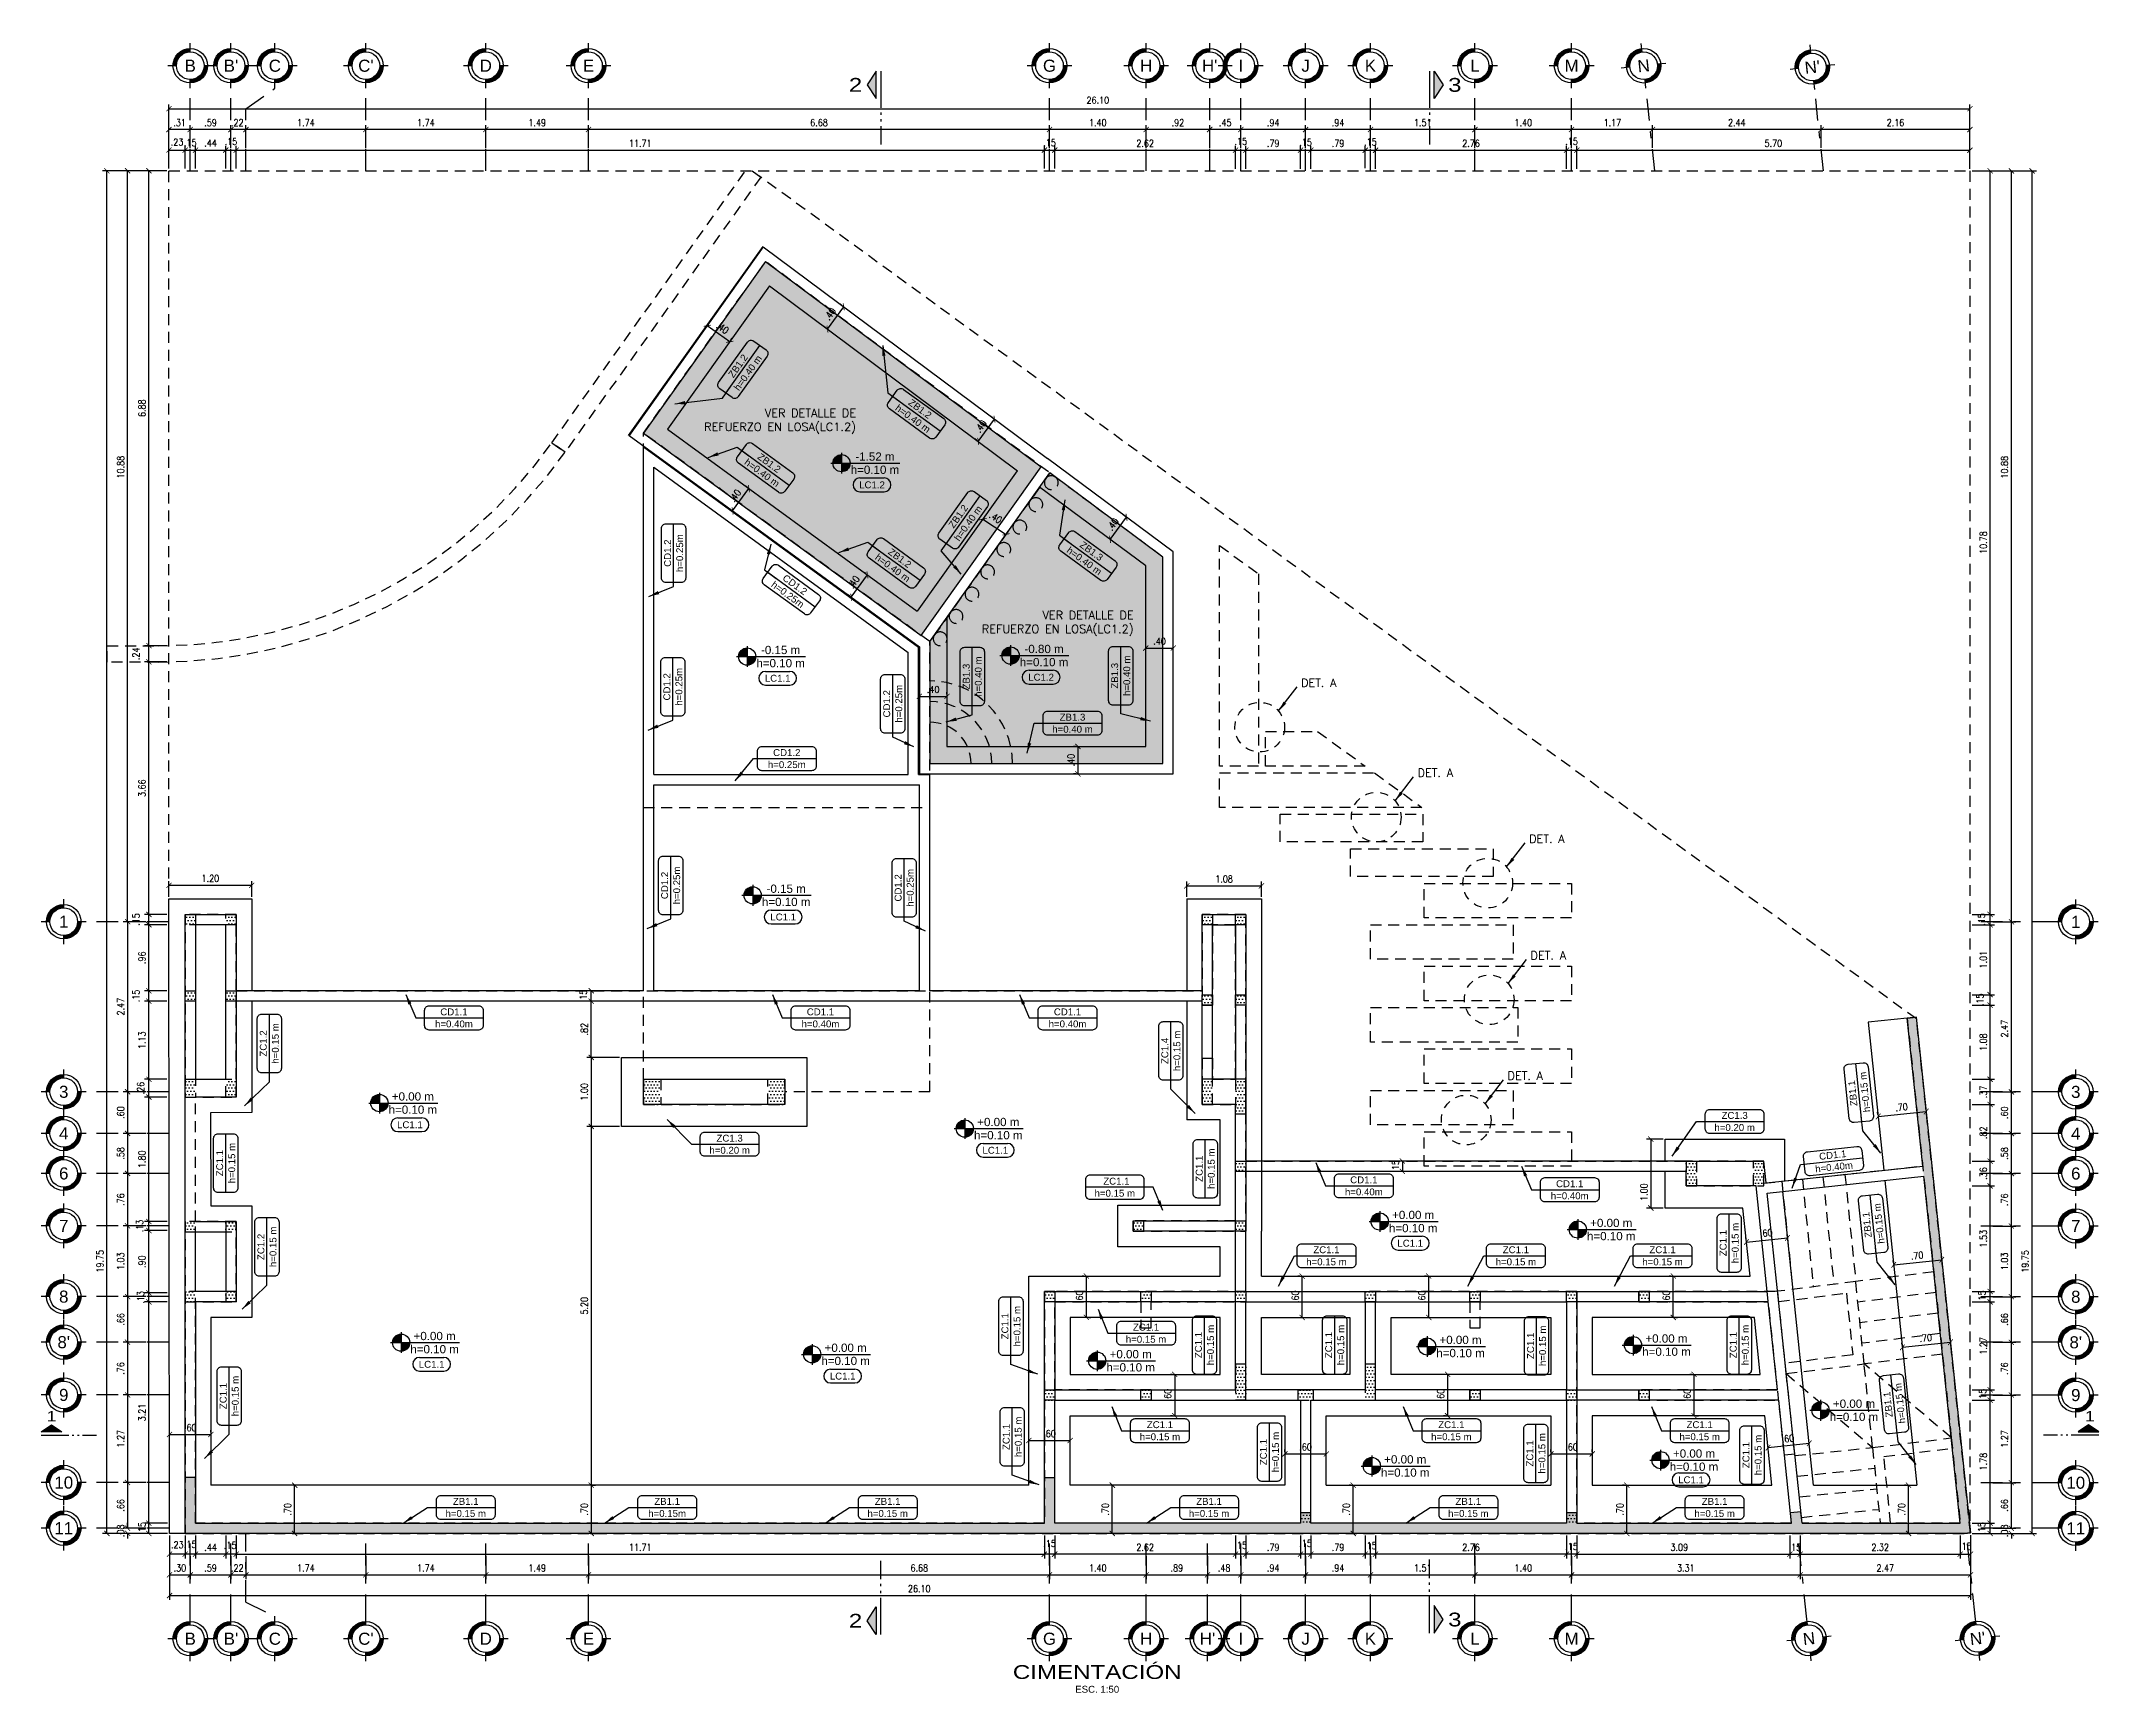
# Model space of a CAD drawing. Header units: millimetres. Extents: x -2.2 to 45.5, y -6.4 to 21.6.
# Drawn here: x -2.19 to 27.62, y -2.38 to 21.55 of the extents above; entities that cross this region are included whole.
import ezdxf
from ezdxf.enums import TextEntityAlignment as Align

# ---------------------------------------------------------------- set-up
doc = ezdxf.new("R2010")
doc.units = ezdxf.units.MM
doc.header["$LTSCALE"] = 0.05
doc.linetypes.add('DASHDOT2', pattern=[12.7, 6.35, -3.175, 0, -3.175])
doc.linetypes.add('HIDDEN2', pattern=[4.7625, 3.175, -1.5875])
for name, color, linetype in [('ACOTADO', 2, 'Continuous'), ('CANT_INVIS', 2, 'HIDDEN2'), ('CIMENTACIÓN$0$ACHURADO', 1, 'Continuous'), ('CIMENTACIÓN$0$CANT_VIS', 3, 'Continuous'), ('EJES', 1, 'DASHDOT2'), ('PLANTA BAJA$0$CONT_CORTE', 2, 'HIDDEN2'), ('PLANTA BAJA$0$PRETIL', 2, 'HIDDEN2'), ('TITULOS', 1, 'Continuous'), ('TXT_IND', 2, 'Continuous')]:
    doc.layers.add(name, color=color, linetype=linetype)
doc.styles.add('ACOTAMIENTOS', font='romans.shx', dxfattribs={"width": 0.85})
doc.styles.add('ARIAL', font='arial.ttf')
doc.styles.get("Standard").update_dxf_attribs({"font": 'romans.shx'})
doc.dimstyles.new('ACOTA_50', dxfattribs={"dimscale": 0.05, "dimtxt": 2, "dimasz": 1.5, "dimexe": 1.25, "dimexo": 0.625, "dimgap": 1, "dimtad": 1, "dimzin": 4, "dimdsep": 46, "dimtxsty": 'ACOTAMIENTOS', "dimblk1": 'ARCHTICK', "dimblk2": 'ARCHTICK', "dimsah": 1, "dimcen": 1.5, "dimclrd": 1, "dimclre": 1, "dimclrt": 256, "dimadec": 0, "dimazin": 0, "dimtfac": 1, "dimtofl": 0, "dimtmove": 2, "dimatfit": 3, "dimfxl": 0, "dimtolj": 1, "dimtzin": 0, "dimarcsym": 0})
pattern_1 = [(0, (0.00875, 0), (0.0238125, 0.047625), [0, -0.047625])]
pattern_2 = [(0, (0.0325, 0), (0.0238125, 0.047625), [0, -0.047625])]

msp = doc.modelspace()

# ---------------------------------------------------------------- texts
at = {"layer": 'TXT_IND', "color": 6, "char_height": 0.12, "attachment_point": 6}
for insert in [(9.615, 16.044), (13.638, 13.115)]:
    msp.add_mtext('VER DETALLE DE\\PREFUERZO EN LOSA(LC1.2)', dxfattribs=dict(at, insert=insert))

# ---------------------------------------------------------------- blocks, each defined once
blk = doc.blocks.new('EJE')
at = {"layer": 'EJES', "linetype": 'Continuous'}
for points in [[(-0.25, 0), (-0.2, 0, -0.414214), (0, 0.2), (0, 0.25, 0.414214)], [(0.25, 0), (0.2, 0, -0.414214), (0, -0.2), (0, -0.25, 0.414214)]]:
    blk.add_hatch(color=256, dxfattribs=at).paths.add_polyline_path(points)
at = {"layer": 'EJES', "color": 1, "linetype": 'Continuous'}
for p, q in [((0, 0.2), (0, 0.325)), ((-0.2, 0), (-0.325, 0)), ((0.325, 0), (0.2, 0)), ((0, -0.325), (0, -0.2))]:
    blk.add_line(p, q, dxfattribs=at)
at = {"layer": 'EJES', "color": 3, "linetype": 'Continuous'}
for radius in [0.25, 0.2]:
    blk.add_circle((0, 0), radius, dxfattribs=at)
at = {"layer": 'EJES', "color": 4, "linetype": 'Continuous', "style": 'ARIAL'}
blk.add_attdef('EJE', text='', height=0.175, dxfattribs=at).set_placement((0, 0), align=Align.MIDDLE_CENTER)
blk = doc.blocks.new('_ARCHTICK')
at = {"color": 0, "linetype": 'ByBlock', "const_width": 0.15}
blk.add_lwpolyline([(-0.5, -0.5), (0.5, 0.5)], dxfattribs=at)
blk = doc.blocks.new('*D15')
at = {"layer": 'ACOTADO', "color": 1, "lineweight": -2}
for p, q in [((-0.333, -0.406), (-0.333, -0.738)), ((-0.033, -0.406), (-0.033, -0.738)), ((-0.333, -0.675), (-0.033, -0.675))]:
    blk.add_line(p, q, dxfattribs=at)
at = {"layer": 'DEFPOINTS', "color": 0}
for p in [(-0.333, -0.375), (-0.033, -0.375), (-0.033, -0.675)]:
    blk.add_point(p, dxfattribs=at)
at = {"layer": 'ACOTADO', "color": 1, "lineweight": -2, "xscale": 0.07500000000000001, "yscale": 0.07500000000000001, "zscale": 0.07500000000000001, "rotation": 180}
blk.add_blockref('_ARCHTICK', (-0.333, -0.675), dxfattribs=at)
at = {"layer": 'ACOTADO', "color": 1, "lineweight": -2, "xscale": 0.07500000000000001, "yscale": 0.07500000000000001, "zscale": 0.07500000000000001}
blk.add_blockref('_ARCHTICK', (-0.033, -0.675), dxfattribs=at)
at = {"layer": 'ACOTADO', "insert": (-0.183, -0.575), "char_height": 0.1, "attachment_point": 5, "style": 'ACOTAMIENTOS'}
blk.add_mtext('\\A1;.30', dxfattribs=at)
blk = doc.blocks.new('*D16')
at = {"layer": 'ACOTADO', "color": 1, "lineweight": -2}
for p, q in [((-0.033, -0.406), (-0.033, -0.738)), ((0.557, -0.406), (0.557, -0.738)), ((-0.033, -0.675), (0.557, -0.675))]:
    blk.add_line(p, q, dxfattribs=at)
at = {"layer": 'DEFPOINTS', "color": 0}
for p in [(-0.033, -0.375), (0.557, -0.375), (0.557, -0.675)]:
    blk.add_point(p, dxfattribs=at)
at = {"layer": 'ACOTADO', "color": 1, "lineweight": -2, "xscale": 0.07500000000000001, "yscale": 0.07500000000000001, "zscale": 0.07500000000000001, "rotation": 180}
blk.add_blockref('_ARCHTICK', (-0.033, -0.675), dxfattribs=at)
at = {"layer": 'ACOTADO', "color": 1, "lineweight": -2, "xscale": 0.07500000000000001, "yscale": 0.07500000000000001, "zscale": 0.07500000000000001}
blk.add_blockref('_ARCHTICK', (0.557, -0.675), dxfattribs=at)
at = {"layer": 'ACOTADO', "insert": (0.262, -0.575), "char_height": 0.1, "attachment_point": 5, "style": 'ACOTAMIENTOS'}
blk.add_mtext('\\A1;.59', dxfattribs=at)
blk = doc.blocks.new('*D17')
at = {"layer": 'ACOTADO', "color": 1, "lineweight": -2}
for p, q in [((0.557, -0.406), (0.557, -0.738)), ((0.774, -0.406), (0.774, -0.738)), ((0.557, -0.675), (0.774, -0.675))]:
    blk.add_line(p, q, dxfattribs=at)
at = {"layer": 'DEFPOINTS', "color": 0}
for p in [(0.557, -0.375), (0.774, -0.375), (0.774, -0.675)]:
    blk.add_point(p, dxfattribs=at)
at = {"layer": 'ACOTADO', "color": 1, "lineweight": -2, "xscale": 0.07500000000000001, "yscale": 0.07500000000000001, "zscale": 0.07500000000000001, "rotation": 180}
blk.add_blockref('_ARCHTICK', (0.557, -0.675), dxfattribs=at)
at = {"layer": 'ACOTADO', "color": 1, "lineweight": -2, "xscale": 0.07500000000000001, "yscale": 0.07500000000000001, "zscale": 0.07500000000000001}
blk.add_blockref('_ARCHTICK', (0.774, -0.675), dxfattribs=at)
at = {"layer": 'ACOTADO', "insert": (0.649, -0.575), "char_height": 0.1, "attachment_point": 5, "style": 'ACOTAMIENTOS'}
blk.add_mtext('\\A1;.22', dxfattribs=at)
blk = doc.blocks.new('*D59')
at = {"layer": 'ACOTADO', "color": 1, "lineweight": -2}
for p, q in [((0.774, -0.406), (0.774, -0.738)), ((2.512, -0.406), (2.512, -0.738)), ((0.774, -0.675), (2.512, -0.675))]:
    blk.add_line(p, q, dxfattribs=at)
at = {"layer": 'DEFPOINTS', "color": 0}
for p in [(0.774, -0.375), (2.512, -0.375), (2.512, -0.675)]:
    blk.add_point(p, dxfattribs=at)
at = {"layer": 'ACOTADO', "color": 1, "lineweight": -2, "xscale": 0.07500000000000001, "yscale": 0.07500000000000001, "zscale": 0.07500000000000001, "rotation": 180}
blk.add_blockref('_ARCHTICK', (0.774, -0.675), dxfattribs=at)
at = {"layer": 'ACOTADO', "color": 1, "lineweight": -2, "xscale": 0.07500000000000001, "yscale": 0.07500000000000001, "zscale": 0.07500000000000001}
blk.add_blockref('_ARCHTICK', (2.512, -0.675), dxfattribs=at)
at = {"layer": 'ACOTADO', "insert": (1.643, -0.575), "char_height": 0.1, "attachment_point": 5, "style": 'ACOTAMIENTOS'}
blk.add_mtext('\\A1;1.74', dxfattribs=at)
blk = doc.blocks.new('*D60')
at = {"layer": 'ACOTADO', "color": 1, "lineweight": -2}
for p, q in [((2.512, -0.406), (2.512, -0.738)), ((4.25, -0.406), (4.25, -0.738)), ((2.512, -0.675), (4.25, -0.675))]:
    blk.add_line(p, q, dxfattribs=at)
at = {"layer": 'DEFPOINTS', "color": 0}
for p in [(2.512, -0.375), (4.25, -0.375), (4.25, -0.675)]:
    blk.add_point(p, dxfattribs=at)
at = {"layer": 'ACOTADO', "color": 1, "lineweight": -2, "xscale": 0.07500000000000001, "yscale": 0.07500000000000001, "zscale": 0.07500000000000001, "rotation": 180}
blk.add_blockref('_ARCHTICK', (2.512, -0.675), dxfattribs=at)
at = {"layer": 'ACOTADO', "color": 1, "lineweight": -2, "xscale": 0.07500000000000001, "yscale": 0.07500000000000001, "zscale": 0.07500000000000001}
blk.add_blockref('_ARCHTICK', (4.25, -0.675), dxfattribs=at)
at = {"layer": 'ACOTADO', "insert": (3.381, -0.575), "char_height": 0.1, "attachment_point": 5, "style": 'ACOTAMIENTOS'}
blk.add_mtext('\\A1;1.74', dxfattribs=at)
blk = doc.blocks.new('*D61')
at = {"layer": 'ACOTADO', "color": 1, "lineweight": -2}
for p, q in [((4.25, -0.406), (4.25, -0.738)), ((5.738, -0.406), (5.738, -0.738)), ((4.25, -0.675), (5.738, -0.675))]:
    blk.add_line(p, q, dxfattribs=at)
at = {"layer": 'DEFPOINTS', "color": 0}
for p in [(4.25, -0.375), (5.738, -0.375), (5.738, -0.675)]:
    blk.add_point(p, dxfattribs=at)
at = {"layer": 'ACOTADO', "color": 1, "lineweight": -2, "xscale": 0.07500000000000001, "yscale": 0.07500000000000001, "zscale": 0.07500000000000001, "rotation": 180}
blk.add_blockref('_ARCHTICK', (4.25, -0.675), dxfattribs=at)
at = {"layer": 'ACOTADO', "color": 1, "lineweight": -2, "xscale": 0.07500000000000001, "yscale": 0.07500000000000001, "zscale": 0.07500000000000001}
blk.add_blockref('_ARCHTICK', (5.738, -0.675), dxfattribs=at)
at = {"layer": 'ACOTADO', "insert": (4.994, -0.575), "char_height": 0.1, "attachment_point": 5, "style": 'ACOTAMIENTOS'}
blk.add_mtext('\\A1;1.49', dxfattribs=at)
blk = doc.blocks.new('*D62')
at = {"layer": 'ACOTADO', "color": 1, "lineweight": -2}
for p, q in [((5.738, -0.406), (5.738, -0.738)), ((12.418, -0.406), (12.418, -0.738)), ((5.738, -0.675), (12.418, -0.675))]:
    blk.add_line(p, q, dxfattribs=at)
at = {"layer": 'DEFPOINTS', "color": 0}
for p in [(5.738, -0.375), (12.418, -0.375), (12.418, -0.675)]:
    blk.add_point(p, dxfattribs=at)
at = {"layer": 'ACOTADO', "color": 1, "lineweight": -2, "xscale": 0.07500000000000001, "yscale": 0.07500000000000001, "zscale": 0.07500000000000001, "rotation": 180}
blk.add_blockref('_ARCHTICK', (5.738, -0.675), dxfattribs=at)
at = {"layer": 'ACOTADO', "color": 1, "lineweight": -2, "xscale": 0.07500000000000001, "yscale": 0.07500000000000001, "zscale": 0.07500000000000001}
blk.add_blockref('_ARCHTICK', (12.418, -0.675), dxfattribs=at)
at = {"layer": 'ACOTADO', "insert": (10.531, -0.575), "char_height": 0.1, "attachment_point": 5, "style": 'ACOTAMIENTOS'}
blk.add_mtext('\\A1;6.68', dxfattribs=at)
blk = doc.blocks.new('*D63')
at = {"layer": 'ACOTADO', "color": 1, "lineweight": -2}
for p, q in [((12.418, -0.406), (12.418, -0.738)), ((13.818, -0.406), (13.818, -0.738)), ((12.418, -0.675), (13.818, -0.675))]:
    blk.add_line(p, q, dxfattribs=at)
at = {"layer": 'DEFPOINTS', "color": 0}
for p in [(12.418, -0.375), (13.818, -0.375), (13.818, -0.675)]:
    blk.add_point(p, dxfattribs=at)
at = {"layer": 'ACOTADO', "color": 1, "lineweight": -2, "xscale": 0.07500000000000001, "yscale": 0.07500000000000001, "zscale": 0.07500000000000001, "rotation": 180}
blk.add_blockref('_ARCHTICK', (12.418, -0.675), dxfattribs=at)
at = {"layer": 'ACOTADO', "color": 1, "lineweight": -2, "xscale": 0.07500000000000001, "yscale": 0.07500000000000001, "zscale": 0.07500000000000001}
blk.add_blockref('_ARCHTICK', (13.818, -0.675), dxfattribs=at)
at = {"layer": 'ACOTADO', "insert": (13.118, -0.575), "char_height": 0.1, "attachment_point": 5, "style": 'ACOTAMIENTOS'}
blk.add_mtext('\\A1;1.40', dxfattribs=at)
blk = doc.blocks.new('*D64')
at = {"layer": 'ACOTADO', "color": 1, "lineweight": -2}
for p, q in [((13.818, -0.406), (13.818, -0.738)), ((14.707, -0.406), (14.707, -0.738)), ((13.818, -0.675), (14.707, -0.675))]:
    blk.add_line(p, q, dxfattribs=at)
at = {"layer": 'DEFPOINTS', "color": 0}
for p in [(13.818, -0.375), (14.707, -0.375), (14.707, -0.675)]:
    blk.add_point(p, dxfattribs=at)
at = {"layer": 'ACOTADO', "color": 1, "lineweight": -2, "xscale": 0.07500000000000001, "yscale": 0.07500000000000001, "zscale": 0.07500000000000001, "rotation": 180}
blk.add_blockref('_ARCHTICK', (13.818, -0.675), dxfattribs=at)
at = {"layer": 'ACOTADO', "color": 1, "lineweight": -2, "xscale": 0.07500000000000001, "yscale": 0.07500000000000001, "zscale": 0.07500000000000001}
blk.add_blockref('_ARCHTICK', (14.707, -0.675), dxfattribs=at)
at = {"layer": 'ACOTADO', "insert": (14.262, -0.575), "char_height": 0.1, "attachment_point": 5, "style": 'ACOTAMIENTOS'}
blk.add_mtext('\\A1;.89', dxfattribs=at)
blk = doc.blocks.new('*D65')
at = {"layer": 'ACOTADO', "color": 1, "lineweight": -2}
for p, q in [((14.707, -0.406), (14.707, -0.738)), ((15.189, -0.406), (15.189, -0.738)), ((14.707, -0.675), (15.189, -0.675))]:
    blk.add_line(p, q, dxfattribs=at)
at = {"layer": 'DEFPOINTS', "color": 0}
for p in [(14.707, -0.375), (15.189, -0.375), (15.189, -0.675)]:
    blk.add_point(p, dxfattribs=at)
at = {"layer": 'ACOTADO', "color": 1, "lineweight": -2, "xscale": 0.07500000000000001, "yscale": 0.07500000000000001, "zscale": 0.07500000000000001, "rotation": 180}
blk.add_blockref('_ARCHTICK', (14.707, -0.675), dxfattribs=at)
at = {"layer": 'ACOTADO', "color": 1, "lineweight": -2, "xscale": 0.07500000000000001, "yscale": 0.07500000000000001, "zscale": 0.07500000000000001}
blk.add_blockref('_ARCHTICK', (15.189, -0.675), dxfattribs=at)
at = {"layer": 'ACOTADO', "insert": (14.948, -0.575), "char_height": 0.1, "attachment_point": 5, "style": 'ACOTAMIENTOS'}
blk.add_mtext('\\A1;.48', dxfattribs=at)
blk = doc.blocks.new('*D18')
at = {"layer": 'ACOTADO', "color": 1, "lineweight": -2}
for p, q in [((15.189, -0.406), (15.189, -0.738)), ((16.129, -0.406), (16.129, -0.738)), ((15.189, -0.675), (16.129, -0.675))]:
    blk.add_line(p, q, dxfattribs=at)
at = {"layer": 'DEFPOINTS', "color": 0}
for p in [(15.189, -0.375), (16.129, -0.375), (16.129, -0.675)]:
    blk.add_point(p, dxfattribs=at)
at = {"layer": 'ACOTADO', "color": 1, "lineweight": -2, "xscale": 0.07500000000000001, "yscale": 0.07500000000000001, "zscale": 0.07500000000000001, "rotation": 180}
blk.add_blockref('_ARCHTICK', (15.189, -0.675), dxfattribs=at)
at = {"layer": 'ACOTADO', "color": 1, "lineweight": -2, "xscale": 0.07500000000000001, "yscale": 0.07500000000000001, "zscale": 0.07500000000000001}
blk.add_blockref('_ARCHTICK', (16.129, -0.675), dxfattribs=at)
at = {"layer": 'ACOTADO', "insert": (15.659, -0.575), "char_height": 0.1, "attachment_point": 5, "style": 'ACOTAMIENTOS'}
blk.add_mtext('\\A1;.94', dxfattribs=at)
blk = doc.blocks.new('*D66')
at = {"layer": 'ACOTADO', "color": 1, "lineweight": -2}
for p, q in [((16.129, -0.406), (16.129, -0.738)), ((17.068, -0.406), (17.068, -0.738)), ((16.129, -0.675), (17.068, -0.675))]:
    blk.add_line(p, q, dxfattribs=at)
at = {"layer": 'DEFPOINTS', "color": 0}
for p in [(16.129, -0.375), (17.068, -0.375), (17.068, -0.675)]:
    blk.add_point(p, dxfattribs=at)
at = {"layer": 'ACOTADO', "color": 1, "lineweight": -2, "xscale": 0.07500000000000001, "yscale": 0.07500000000000001, "zscale": 0.07500000000000001, "rotation": 180}
blk.add_blockref('_ARCHTICK', (16.129, -0.675), dxfattribs=at)
at = {"layer": 'ACOTADO', "color": 1, "lineweight": -2, "xscale": 0.07500000000000001, "yscale": 0.07500000000000001, "zscale": 0.07500000000000001}
blk.add_blockref('_ARCHTICK', (17.068, -0.675), dxfattribs=at)
at = {"layer": 'ACOTADO', "insert": (16.599, -0.575), "char_height": 0.1, "attachment_point": 5, "style": 'ACOTAMIENTOS'}
blk.add_mtext('\\A1;.94', dxfattribs=at)
blk = doc.blocks.new('*D67')
at = {"layer": 'ACOTADO', "color": 1, "lineweight": -2}
for p, q in [((17.068, -0.406), (17.068, -0.738)), ((18.583, -0.406), (18.583, -0.738)), ((17.068, -0.675), (18.583, -0.675))]:
    blk.add_line(p, q, dxfattribs=at)
at = {"layer": 'DEFPOINTS', "color": 0}
for p in [(17.068, -0.375), (18.583, -0.375), (18.583, -0.675)]:
    blk.add_point(p, dxfattribs=at)
at = {"layer": 'ACOTADO', "color": 1, "lineweight": -2, "xscale": 0.07500000000000001, "yscale": 0.07500000000000001, "zscale": 0.07500000000000001, "rotation": 180}
blk.add_blockref('_ARCHTICK', (17.068, -0.675), dxfattribs=at)
at = {"layer": 'ACOTADO', "color": 1, "lineweight": -2, "xscale": 0.07500000000000001, "yscale": 0.07500000000000001, "zscale": 0.07500000000000001}
blk.add_blockref('_ARCHTICK', (18.583, -0.675), dxfattribs=at)
at = {"layer": 'ACOTADO', "insert": (17.826, -0.575), "char_height": 0.1, "attachment_point": 5, "style": 'ACOTAMIENTOS'}
blk.add_mtext('\\A1;1.51', dxfattribs=at)
blk = doc.blocks.new('*D68')
at = {"layer": 'ACOTADO', "color": 1, "lineweight": -2}
for p, q in [((18.583, -0.406), (18.583, -0.738)), ((19.983, -0.406), (19.983, -0.738)), ((18.583, -0.675), (19.983, -0.675))]:
    blk.add_line(p, q, dxfattribs=at)
at = {"layer": 'DEFPOINTS', "color": 0}
for p in [(18.583, -0.375), (19.983, -0.375), (19.983, -0.675)]:
    blk.add_point(p, dxfattribs=at)
at = {"layer": 'ACOTADO', "color": 1, "lineweight": -2, "xscale": 0.07500000000000001, "yscale": 0.07500000000000001, "zscale": 0.07500000000000001, "rotation": 180}
blk.add_blockref('_ARCHTICK', (18.583, -0.675), dxfattribs=at)
at = {"layer": 'ACOTADO', "color": 1, "lineweight": -2, "xscale": 0.07500000000000001, "yscale": 0.07500000000000001, "zscale": 0.07500000000000001}
blk.add_blockref('_ARCHTICK', (19.983, -0.675), dxfattribs=at)
at = {"layer": 'ACOTADO', "insert": (19.283, -0.575), "char_height": 0.1, "attachment_point": 5, "style": 'ACOTAMIENTOS'}
blk.add_mtext('\\A1;1.40', dxfattribs=at)
blk = doc.blocks.new('*D69')
at = {"layer": 'ACOTADO', "color": 1, "lineweight": -2}
for p, q in [((19.983, -0.406), (19.983, -0.738)), ((23.294, -0.406), (23.294, -0.738)), ((19.983, -0.675), (23.294, -0.675))]:
    blk.add_line(p, q, dxfattribs=at)
at = {"layer": 'DEFPOINTS', "color": 0}
for p in [(19.983, -0.375), (23.294, -0.375), (23.294, -0.675)]:
    blk.add_point(p, dxfattribs=at)
at = {"layer": 'ACOTADO', "color": 1, "lineweight": -2, "xscale": 0.07500000000000001, "yscale": 0.07500000000000001, "zscale": 0.07500000000000001, "rotation": 180}
blk.add_blockref('_ARCHTICK', (19.983, -0.675), dxfattribs=at)
at = {"layer": 'ACOTADO', "color": 1, "lineweight": -2, "xscale": 0.07500000000000001, "yscale": 0.07500000000000001, "zscale": 0.07500000000000001}
blk.add_blockref('_ARCHTICK', (23.294, -0.675), dxfattribs=at)
at = {"layer": 'ACOTADO', "insert": (21.638, -0.575), "char_height": 0.1, "attachment_point": 5, "style": 'ACOTAMIENTOS'}
blk.add_mtext('\\A1;3.31', dxfattribs=at)
blk = doc.blocks.new('*D19')
at = {"layer": 'ACOTADO', "color": 1, "lineweight": -2}
for p, q in [((26.087, 0), (26.419, 0)), ((26.356, 0), (26.356, 0.075)), ((26.087, -0.075), (26.419, -0.075)), ((26.356, -0.075), (26.356, -0.15))]:
    blk.add_line(p, q, dxfattribs=at)
at = {"layer": 'DEFPOINTS', "color": 0}
for p in [(26.056, 0), (26.356, 0), (26.056, -0.075)]:
    blk.add_point(p, dxfattribs=at)
at = {"layer": 'ACOTADO', "color": 1, "lineweight": -2, "xscale": 0.07500000000000001, "yscale": 0.07500000000000001, "zscale": 0.07500000000000001}
for p, rotation in [((26.356, 0), 270), ((26.356, -0.075), 90)]:
    blk.add_blockref('_ARCHTICK', p, dxfattribs=dict(at, rotation=rotation))
at = {"layer": 'ACOTADO', "insert": (26.256, -0.037), "char_height": 0.1, "attachment_point": 5, "rotation": 90, "style": 'ACOTAMIENTOS'}
blk.add_mtext('\\A1;.08', dxfattribs=at)
blk = doc.blocks.new('*D20')
at = {"layer": 'ACOTADO', "color": 1, "lineweight": -2}
for p, q in [((26.087, 0.661), (26.419, 0.661)), ((26.356, 0), (26.356, 0.661)), ((26.087, 0), (26.419, 0))]:
    blk.add_line(p, q, dxfattribs=at)
at = {"layer": 'DEFPOINTS', "color": 0}
for p in [(26.056, 0.661), (26.356, 0.661), (26.056, 0)]:
    blk.add_point(p, dxfattribs=at)
at = {"layer": 'ACOTADO', "color": 1, "lineweight": -2, "xscale": 0.07500000000000001, "yscale": 0.07500000000000001, "zscale": 0.07500000000000001}
for p, rotation in [((26.356, 0.661), 90), ((26.356, 0), 270)]:
    blk.add_blockref('_ARCHTICK', p, dxfattribs=dict(at, rotation=rotation))
at = {"layer": 'ACOTADO', "insert": (26.256, 0.331), "char_height": 0.1, "attachment_point": 5, "rotation": 90, "style": 'ACOTAMIENTOS'}
blk.add_mtext('\\A1;.66', dxfattribs=at)
blk = doc.blocks.new('*D21')
at = {"layer": 'ACOTADO', "color": 1, "lineweight": -2}
for p, q in [((26.087, 1.931), (26.419, 1.931)), ((26.356, 0.661), (26.356, 1.931)), ((26.087, 0.661), (26.419, 0.661))]:
    blk.add_line(p, q, dxfattribs=at)
at = {"layer": 'DEFPOINTS', "color": 0}
for p in [(26.056, 1.931), (26.356, 1.931), (26.056, 0.661)]:
    blk.add_point(p, dxfattribs=at)
at = {"layer": 'ACOTADO', "color": 1, "lineweight": -2, "xscale": 0.07500000000000001, "yscale": 0.07500000000000001, "zscale": 0.07500000000000001}
for p, rotation in [((26.356, 1.931), 90), ((26.356, 0.661), 270)]:
    blk.add_blockref('_ARCHTICK', p, dxfattribs=dict(at, rotation=rotation))
at = {"layer": 'ACOTADO', "insert": (26.256, 1.296), "char_height": 0.1, "attachment_point": 5, "rotation": 90, "style": 'ACOTAMIENTOS'}
blk.add_mtext('\\A1;1.27', dxfattribs=at)
blk = doc.blocks.new('*D22')
at = {"layer": 'ACOTADO', "color": 1, "lineweight": -2}
for p, q in [((26.087, 2.696), (26.419, 2.696)), ((26.356, 1.931), (26.356, 2.696)), ((26.087, 1.931), (26.419, 1.931))]:
    blk.add_line(p, q, dxfattribs=at)
at = {"layer": 'DEFPOINTS', "color": 0}
for p in [(26.056, 2.696), (26.356, 2.696), (26.056, 1.931)]:
    blk.add_point(p, dxfattribs=at)
at = {"layer": 'ACOTADO', "color": 1, "lineweight": -2, "xscale": 0.07500000000000001, "yscale": 0.07500000000000001, "zscale": 0.07500000000000001}
for p, rotation in [((26.356, 2.696), 90), ((26.356, 1.931), 270)]:
    blk.add_blockref('_ARCHTICK', p, dxfattribs=dict(at, rotation=rotation))
at = {"layer": 'ACOTADO', "insert": (26.256, 2.314), "char_height": 0.1, "attachment_point": 5, "rotation": 90, "style": 'ACOTAMIENTOS'}
blk.add_mtext('\\A1;.76', dxfattribs=at)
blk = doc.blocks.new('*D23')
at = {"layer": 'ACOTADO', "color": 1, "lineweight": -2}
for p, q in [((26.087, 3.356), (26.419, 3.356)), ((26.356, 2.696), (26.356, 3.356)), ((26.087, 2.696), (26.419, 2.696))]:
    blk.add_line(p, q, dxfattribs=at)
at = {"layer": 'DEFPOINTS', "color": 0}
for p in [(26.056, 3.356), (26.356, 3.356), (26.056, 2.696)]:
    blk.add_point(p, dxfattribs=at)
at = {"layer": 'ACOTADO', "color": 1, "lineweight": -2, "xscale": 0.07500000000000001, "yscale": 0.07500000000000001, "zscale": 0.07500000000000001}
for p, rotation in [((26.356, 3.356), 90), ((26.356, 2.696), 270)]:
    blk.add_blockref('_ARCHTICK', p, dxfattribs=dict(at, rotation=rotation))
at = {"layer": 'ACOTADO', "insert": (26.256, 3.026), "char_height": 0.1, "attachment_point": 5, "rotation": 90, "style": 'ACOTAMIENTOS'}
blk.add_mtext('\\A1;.66', dxfattribs=at)
blk = doc.blocks.new('*D24')
at = {"layer": 'ACOTADO', "color": 1, "lineweight": -2}
for p, q in [((26.087, 4.381), (26.419, 4.381)), ((26.356, 3.356), (26.356, 4.381)), ((26.087, 3.356), (26.419, 3.356))]:
    blk.add_line(p, q, dxfattribs=at)
at = {"layer": 'DEFPOINTS', "color": 0}
for p in [(26.056, 4.381), (26.356, 4.381), (26.056, 3.356)]:
    blk.add_point(p, dxfattribs=at)
at = {"layer": 'ACOTADO', "color": 1, "lineweight": -2, "xscale": 0.07500000000000001, "yscale": 0.07500000000000001, "zscale": 0.07500000000000001}
for p, rotation in [((26.356, 4.381), 90), ((26.356, 3.356), 270)]:
    blk.add_blockref('_ARCHTICK', p, dxfattribs=dict(at, rotation=rotation))
at = {"layer": 'ACOTADO', "insert": (26.256, 3.868), "char_height": 0.1, "attachment_point": 5, "rotation": 90, "style": 'ACOTAMIENTOS'}
blk.add_mtext('\\A1;1.03', dxfattribs=at)
blk = doc.blocks.new('*D25')
at = {"layer": 'ACOTADO', "color": 1, "lineweight": -2}
for p, q in [((26.087, 5.142), (26.419, 5.142)), ((26.356, 4.381), (26.356, 5.142)), ((26.087, 4.381), (26.419, 4.381))]:
    blk.add_line(p, q, dxfattribs=at)
at = {"layer": 'DEFPOINTS', "color": 0}
for p in [(26.056, 5.142), (26.356, 5.142), (26.056, 4.381)]:
    blk.add_point(p, dxfattribs=at)
at = {"layer": 'ACOTADO', "color": 1, "lineweight": -2, "xscale": 0.07500000000000001, "yscale": 0.07500000000000001, "zscale": 0.07500000000000001}
for p, rotation in [((26.356, 5.142), 90), ((26.356, 4.381), 270)]:
    blk.add_blockref('_ARCHTICK', p, dxfattribs=dict(at, rotation=rotation))
at = {"layer": 'ACOTADO', "insert": (26.256, 4.762), "char_height": 0.1, "attachment_point": 5, "rotation": 90, "style": 'ACOTAMIENTOS'}
blk.add_mtext('\\A1;.76', dxfattribs=at)
blk = doc.blocks.new('*D26')
at = {"layer": 'ACOTADO', "color": 1, "lineweight": -2}
for p, q in [((26.087, 5.721), (26.419, 5.721)), ((26.356, 5.142), (26.356, 5.721)), ((26.087, 5.142), (26.419, 5.142))]:
    blk.add_line(p, q, dxfattribs=at)
at = {"layer": 'DEFPOINTS', "color": 0}
for p in [(26.056, 5.721), (26.356, 5.721), (26.056, 5.142)]:
    blk.add_point(p, dxfattribs=at)
at = {"layer": 'ACOTADO', "color": 1, "lineweight": -2, "xscale": 0.07500000000000001, "yscale": 0.07500000000000001, "zscale": 0.07500000000000001}
for p, rotation in [((26.356, 5.721), 90), ((26.356, 5.142), 270)]:
    blk.add_blockref('_ARCHTICK', p, dxfattribs=dict(at, rotation=rotation))
at = {"layer": 'ACOTADO', "insert": (26.256, 5.432), "char_height": 0.1, "attachment_point": 5, "rotation": 90, "style": 'ACOTAMIENTOS'}
blk.add_mtext('\\A1;.58', dxfattribs=at)
blk = doc.blocks.new('*D27')
at = {"layer": 'ACOTADO', "color": 1, "lineweight": -2}
for p, q in [((26.087, 6.325), (26.419, 6.325)), ((26.356, 5.721), (26.356, 6.325)), ((26.087, 5.721), (26.419, 5.721))]:
    blk.add_line(p, q, dxfattribs=at)
at = {"layer": 'DEFPOINTS', "color": 0}
for p in [(26.056, 6.325), (26.356, 6.325), (26.056, 5.721)]:
    blk.add_point(p, dxfattribs=at)
at = {"layer": 'ACOTADO', "color": 1, "lineweight": -2, "xscale": 0.07500000000000001, "yscale": 0.07500000000000001, "zscale": 0.07500000000000001}
for p, rotation in [((26.356, 6.325), 90), ((26.356, 5.721), 270)]:
    blk.add_blockref('_ARCHTICK', p, dxfattribs=dict(at, rotation=rotation))
at = {"layer": 'ACOTADO', "insert": (26.256, 6.023), "char_height": 0.1, "attachment_point": 5, "rotation": 90, "style": 'ACOTAMIENTOS'}
blk.add_mtext('\\A1;.60', dxfattribs=at)
blk = doc.blocks.new('*D28')
at = {"layer": 'ACOTADO', "color": 1, "lineweight": -2}
for p, q in [((26.087, 8.79), (26.419, 8.79)), ((26.356, 6.325), (26.356, 8.79)), ((26.087, 6.325), (26.419, 6.325))]:
    blk.add_line(p, q, dxfattribs=at)
at = {"layer": 'DEFPOINTS', "color": 0}
for p in [(26.056, 8.79), (26.356, 8.79), (26.056, 6.325)]:
    blk.add_point(p, dxfattribs=at)
at = {"layer": 'ACOTADO', "color": 1, "lineweight": -2, "xscale": 0.07500000000000001, "yscale": 0.07500000000000001, "zscale": 0.07500000000000001}
for p, rotation in [((26.356, 8.79), 90), ((26.356, 6.325), 270)]:
    blk.add_blockref('_ARCHTICK', p, dxfattribs=dict(at, rotation=rotation))
at = {"layer": 'ACOTADO', "insert": (26.256, 7.241), "char_height": 0.1, "attachment_point": 5, "rotation": 90, "style": 'ACOTAMIENTOS'}
blk.add_mtext('\\A1;2.47', dxfattribs=at)
blk = doc.blocks.new('*D29')
at = {"layer": 'ACOTADO', "color": 1, "lineweight": -2}
for p, q in [((23.599, 20.006), (23.599, 20.336)), ((25.756, 20.005), (25.756, 20.336)), ((25.756, 20.273), (23.599, 20.273))]:
    blk.add_line(p, q, dxfattribs=at)
at = {"layer": 'DEFPOINTS', "color": 0}
for p in [(23.599, 20.273), (23.599, 19.975), (25.756, 19.973)]:
    blk.add_point(p, dxfattribs=at)
at = {"layer": 'ACOTADO', "color": 1, "lineweight": -2, "xscale": 0.07500000000000001, "yscale": 0.07500000000000001, "zscale": 0.07500000000000001, "rotation": 180}
blk.add_blockref('_ARCHTICK', (23.599, 20.273), dxfattribs=at)
at = {"layer": 'ACOTADO', "color": 1, "lineweight": -2, "xscale": 0.07500000000000001, "yscale": 0.07500000000000001, "zscale": 0.07500000000000001}
blk.add_blockref('_ARCHTICK', (25.756, 20.273), dxfattribs=at)
at = {"layer": 'ACOTADO', "insert": (24.677, 20.373), "char_height": 0.1, "attachment_point": 5, "style": 'ACOTAMIENTOS'}
blk.add_mtext('\\A1;2.16', dxfattribs=at)
blk = doc.blocks.new('*D30')
at = {"layer": 'ACOTADO', "color": 1, "lineweight": -2}
for p, q in [((21.155, 20.006), (21.155, 20.336)), ((23.599, 20.006), (23.599, 20.336)), ((23.599, 20.273), (21.155, 20.273))]:
    blk.add_line(p, q, dxfattribs=at)
at = {"layer": 'DEFPOINTS', "color": 0}
for p in [(21.155, 20.273), (21.155, 19.975), (23.599, 19.975)]:
    blk.add_point(p, dxfattribs=at)
at = {"layer": 'ACOTADO', "color": 1, "lineweight": -2, "xscale": 0.07500000000000001, "yscale": 0.07500000000000001, "zscale": 0.07500000000000001, "rotation": 180}
blk.add_blockref('_ARCHTICK', (21.155, 20.273), dxfattribs=at)
at = {"layer": 'ACOTADO', "color": 1, "lineweight": -2, "xscale": 0.07500000000000001, "yscale": 0.07500000000000001, "zscale": 0.07500000000000001}
blk.add_blockref('_ARCHTICK', (23.599, 20.273), dxfattribs=at)
at = {"layer": 'ACOTADO', "insert": (22.377, 20.373), "char_height": 0.1, "attachment_point": 5, "style": 'ACOTAMIENTOS'}
blk.add_mtext('\\A1;2.44', dxfattribs=at)
blk = doc.blocks.new('*D31')
at = {"layer": 'ACOTADO', "color": 1, "lineweight": -2}
for p, q in [((19.983, 20.005), (19.983, 20.336)), ((21.155, 20.006), (21.155, 20.336)), ((21.155, 20.273), (19.983, 20.273))]:
    blk.add_line(p, q, dxfattribs=at)
at = {"layer": 'DEFPOINTS', "color": 0}
for p in [(19.983, 20.273), (19.983, 19.973), (21.155, 19.975)]:
    blk.add_point(p, dxfattribs=at)
at = {"layer": 'ACOTADO', "color": 1, "lineweight": -2, "xscale": 0.07500000000000001, "yscale": 0.07500000000000001, "zscale": 0.07500000000000001, "rotation": 180}
blk.add_blockref('_ARCHTICK', (19.983, 20.273), dxfattribs=at)
at = {"layer": 'ACOTADO', "color": 1, "lineweight": -2, "xscale": 0.07500000000000001, "yscale": 0.07500000000000001, "zscale": 0.07500000000000001}
blk.add_blockref('_ARCHTICK', (21.155, 20.273), dxfattribs=at)
at = {"layer": 'ACOTADO', "insert": (20.574, 20.373), "char_height": 0.1, "attachment_point": 5, "style": 'ACOTAMIENTOS'}
blk.add_mtext('\\A1;1.17', dxfattribs=at)
blk = doc.blocks.new('*D32')
at = {"layer": 'ACOTADO', "color": 1, "lineweight": -2}
for p, q in [((18.583, 20.005), (18.583, 20.336)), ((19.983, 20.005), (19.983, 20.336)), ((19.983, 20.273), (18.583, 20.273))]:
    blk.add_line(p, q, dxfattribs=at)
at = {"layer": 'DEFPOINTS', "color": 0}
for p in [(18.583, 20.273), (18.583, 19.973), (19.983, 19.973)]:
    blk.add_point(p, dxfattribs=at)
at = {"layer": 'ACOTADO', "color": 1, "lineweight": -2, "xscale": 0.07500000000000001, "yscale": 0.07500000000000001, "zscale": 0.07500000000000001, "rotation": 180}
blk.add_blockref('_ARCHTICK', (18.583, 20.273), dxfattribs=at)
at = {"layer": 'ACOTADO', "color": 1, "lineweight": -2, "xscale": 0.07500000000000001, "yscale": 0.07500000000000001, "zscale": 0.07500000000000001}
blk.add_blockref('_ARCHTICK', (19.983, 20.273), dxfattribs=at)
at = {"layer": 'ACOTADO', "insert": (19.283, 20.373), "char_height": 0.1, "attachment_point": 5, "style": 'ACOTAMIENTOS'}
blk.add_mtext('\\A1;1.40', dxfattribs=at)
blk = doc.blocks.new('*D33')
at = {"layer": 'ACOTADO', "color": 1, "lineweight": -2}
for p, q in [((17.068, 20.005), (17.068, 20.336)), ((18.583, 20.005), (18.583, 20.336)), ((18.583, 20.273), (17.068, 20.273))]:
    blk.add_line(p, q, dxfattribs=at)
at = {"layer": 'DEFPOINTS', "color": 0}
for p in [(17.068, 20.273), (17.068, 19.973), (18.583, 19.973)]:
    blk.add_point(p, dxfattribs=at)
at = {"layer": 'ACOTADO', "color": 1, "lineweight": -2, "xscale": 0.07500000000000001, "yscale": 0.07500000000000001, "zscale": 0.07500000000000001, "rotation": 180}
blk.add_blockref('_ARCHTICK', (17.068, 20.273), dxfattribs=at)
at = {"layer": 'ACOTADO', "color": 1, "lineweight": -2, "xscale": 0.07500000000000001, "yscale": 0.07500000000000001, "zscale": 0.07500000000000001}
blk.add_blockref('_ARCHTICK', (18.583, 20.273), dxfattribs=at)
at = {"layer": 'ACOTADO', "insert": (17.826, 20.373), "char_height": 0.1, "attachment_point": 5, "style": 'ACOTAMIENTOS'}
blk.add_mtext('\\A1;1.51', dxfattribs=at)
blk = doc.blocks.new('*D34')
at = {"layer": 'ACOTADO', "color": 1, "lineweight": -2}
for p, q in [((16.129, 20.005), (16.129, 20.336)), ((17.068, 20.005), (17.068, 20.336)), ((17.068, 20.273), (16.129, 20.273))]:
    blk.add_line(p, q, dxfattribs=at)
at = {"layer": 'DEFPOINTS', "color": 0}
for p in [(16.129, 20.273), (16.129, 19.973), (17.068, 19.973)]:
    blk.add_point(p, dxfattribs=at)
at = {"layer": 'ACOTADO', "color": 1, "lineweight": -2, "xscale": 0.07500000000000001, "yscale": 0.07500000000000001, "zscale": 0.07500000000000001, "rotation": 180}
blk.add_blockref('_ARCHTICK', (16.129, 20.273), dxfattribs=at)
at = {"layer": 'ACOTADO', "color": 1, "lineweight": -2, "xscale": 0.07500000000000001, "yscale": 0.07500000000000001, "zscale": 0.07500000000000001}
blk.add_blockref('_ARCHTICK', (17.068, 20.273), dxfattribs=at)
at = {"layer": 'ACOTADO', "insert": (16.599, 20.373), "char_height": 0.1, "attachment_point": 5, "style": 'ACOTAMIENTOS'}
blk.add_mtext('\\A1;.94', dxfattribs=at)
blk = doc.blocks.new('*D35')
at = {"layer": 'ACOTADO', "color": 1, "lineweight": -2}
for p, q in [((15.189, 20.005), (15.189, 20.336)), ((16.129, 20.005), (16.129, 20.336)), ((16.129, 20.273), (15.189, 20.273))]:
    blk.add_line(p, q, dxfattribs=at)
at = {"layer": 'DEFPOINTS', "color": 0}
for p in [(15.189, 20.273), (15.189, 19.973), (16.129, 19.973)]:
    blk.add_point(p, dxfattribs=at)
at = {"layer": 'ACOTADO', "color": 1, "lineweight": -2, "xscale": 0.07500000000000001, "yscale": 0.07500000000000001, "zscale": 0.07500000000000001, "rotation": 180}
blk.add_blockref('_ARCHTICK', (15.189, 20.273), dxfattribs=at)
at = {"layer": 'ACOTADO', "color": 1, "lineweight": -2, "xscale": 0.07500000000000001, "yscale": 0.07500000000000001, "zscale": 0.07500000000000001}
blk.add_blockref('_ARCHTICK', (16.129, 20.273), dxfattribs=at)
at = {"layer": 'ACOTADO', "insert": (15.659, 20.373), "char_height": 0.1, "attachment_point": 5, "style": 'ACOTAMIENTOS'}
blk.add_mtext('\\A1;.94', dxfattribs=at)
blk = doc.blocks.new('*D36')
at = {"layer": 'ACOTADO', "color": 1, "lineweight": -2}
for p, q in [((14.739, 20.005), (14.739, 20.336)), ((15.189, 20.005), (15.189, 20.336)), ((15.189, 20.273), (14.739, 20.273))]:
    blk.add_line(p, q, dxfattribs=at)
at = {"layer": 'DEFPOINTS', "color": 0}
for p in [(14.739, 20.273), (14.739, 19.973), (15.189, 19.973)]:
    blk.add_point(p, dxfattribs=at)
at = {"layer": 'ACOTADO', "color": 1, "lineweight": -2, "xscale": 0.07500000000000001, "yscale": 0.07500000000000001, "zscale": 0.07500000000000001, "rotation": 180}
blk.add_blockref('_ARCHTICK', (14.739, 20.273), dxfattribs=at)
at = {"layer": 'ACOTADO', "color": 1, "lineweight": -2, "xscale": 0.07500000000000001, "yscale": 0.07500000000000001, "zscale": 0.07500000000000001}
blk.add_blockref('_ARCHTICK', (15.189, 20.273), dxfattribs=at)
at = {"layer": 'ACOTADO', "insert": (14.964, 20.373), "char_height": 0.1, "attachment_point": 5, "style": 'ACOTAMIENTOS'}
blk.add_mtext('\\A1;.45', dxfattribs=at)
blk = doc.blocks.new('*D37')
at = {"layer": 'ACOTADO', "color": 1, "lineweight": -2}
for p, q in [((13.818, 20.005), (13.818, 20.336)), ((14.739, 20.005), (14.739, 20.336)), ((14.739, 20.273), (13.818, 20.273))]:
    blk.add_line(p, q, dxfattribs=at)
at = {"layer": 'DEFPOINTS', "color": 0}
for p in [(13.818, 20.273), (13.818, 19.973), (14.739, 19.973)]:
    blk.add_point(p, dxfattribs=at)
at = {"layer": 'ACOTADO', "color": 1, "lineweight": -2, "xscale": 0.07500000000000001, "yscale": 0.07500000000000001, "zscale": 0.07500000000000001, "rotation": 180}
blk.add_blockref('_ARCHTICK', (13.818, 20.273), dxfattribs=at)
at = {"layer": 'ACOTADO', "color": 1, "lineweight": -2, "xscale": 0.07500000000000001, "yscale": 0.07500000000000001, "zscale": 0.07500000000000001}
blk.add_blockref('_ARCHTICK', (14.739, 20.273), dxfattribs=at)
at = {"layer": 'ACOTADO', "insert": (14.278, 20.373), "char_height": 0.1, "attachment_point": 5, "style": 'ACOTAMIENTOS'}
blk.add_mtext('\\A1;.92', dxfattribs=at)
blk = doc.blocks.new('*D38')
at = {"layer": 'ACOTADO', "color": 1, "lineweight": -2}
for p, q in [((12.418, 20.005), (12.418, 20.336)), ((13.818, 20.005), (13.818, 20.336)), ((13.818, 20.273), (12.418, 20.273))]:
    blk.add_line(p, q, dxfattribs=at)
at = {"layer": 'DEFPOINTS', "color": 0}
for p in [(12.418, 20.273), (12.418, 19.973), (13.818, 19.973)]:
    blk.add_point(p, dxfattribs=at)
at = {"layer": 'ACOTADO', "color": 1, "lineweight": -2, "xscale": 0.07500000000000001, "yscale": 0.07500000000000001, "zscale": 0.07500000000000001, "rotation": 180}
blk.add_blockref('_ARCHTICK', (12.418, 20.273), dxfattribs=at)
at = {"layer": 'ACOTADO', "color": 1, "lineweight": -2, "xscale": 0.07500000000000001, "yscale": 0.07500000000000001, "zscale": 0.07500000000000001}
blk.add_blockref('_ARCHTICK', (13.818, 20.273), dxfattribs=at)
at = {"layer": 'ACOTADO', "insert": (13.118, 20.373), "char_height": 0.1, "attachment_point": 5, "style": 'ACOTAMIENTOS'}
blk.add_mtext('\\A1;1.40', dxfattribs=at)
blk = doc.blocks.new('*D39')
at = {"layer": 'ACOTADO', "color": 1, "lineweight": -2}
for p, q in [((5.738, 20.005), (5.738, 20.336)), ((12.418, 20.005), (12.418, 20.336)), ((12.418, 20.273), (5.738, 20.273))]:
    blk.add_line(p, q, dxfattribs=at)
at = {"layer": 'DEFPOINTS', "color": 0}
for p in [(5.738, 20.273), (5.738, 19.973), (12.418, 19.973)]:
    blk.add_point(p, dxfattribs=at)
at = {"layer": 'ACOTADO', "color": 1, "lineweight": -2, "xscale": 0.07500000000000001, "yscale": 0.07500000000000001, "zscale": 0.07500000000000001, "rotation": 180}
blk.add_blockref('_ARCHTICK', (5.738, 20.273), dxfattribs=at)
at = {"layer": 'ACOTADO', "color": 1, "lineweight": -2, "xscale": 0.07500000000000001, "yscale": 0.07500000000000001, "zscale": 0.07500000000000001}
blk.add_blockref('_ARCHTICK', (12.418, 20.273), dxfattribs=at)
at = {"layer": 'ACOTADO', "insert": (9.078, 20.373), "char_height": 0.1, "attachment_point": 5, "style": 'ACOTAMIENTOS'}
blk.add_mtext('\\A1;6.68', dxfattribs=at)
blk = doc.blocks.new('*D40')
at = {"layer": 'ACOTADO', "color": 1, "lineweight": -2}
for p, q in [((4.25, 20.005), (4.25, 20.336)), ((5.738, 20.005), (5.738, 20.336)), ((5.738, 20.273), (4.25, 20.273))]:
    blk.add_line(p, q, dxfattribs=at)
at = {"layer": 'DEFPOINTS', "color": 0}
for p in [(4.25, 20.273), (4.25, 19.973), (5.738, 19.973)]:
    blk.add_point(p, dxfattribs=at)
at = {"layer": 'ACOTADO', "color": 1, "lineweight": -2, "xscale": 0.07500000000000001, "yscale": 0.07500000000000001, "zscale": 0.07500000000000001, "rotation": 180}
blk.add_blockref('_ARCHTICK', (4.25, 20.273), dxfattribs=at)
at = {"layer": 'ACOTADO', "color": 1, "lineweight": -2, "xscale": 0.07500000000000001, "yscale": 0.07500000000000001, "zscale": 0.07500000000000001}
blk.add_blockref('_ARCHTICK', (5.738, 20.273), dxfattribs=at)
at = {"layer": 'ACOTADO', "insert": (4.994, 20.373), "char_height": 0.1, "attachment_point": 5, "style": 'ACOTAMIENTOS'}
blk.add_mtext('\\A1;1.49', dxfattribs=at)
blk = doc.blocks.new('*D41')
at = {"layer": 'ACOTADO', "color": 1, "lineweight": -2}
for p, q in [((2.512, 20.005), (2.512, 20.336)), ((4.25, 20.005), (4.25, 20.336)), ((4.25, 20.273), (2.512, 20.273))]:
    blk.add_line(p, q, dxfattribs=at)
at = {"layer": 'DEFPOINTS', "color": 0}
for p in [(2.512, 20.273), (2.512, 19.973), (4.25, 19.973)]:
    blk.add_point(p, dxfattribs=at)
at = {"layer": 'ACOTADO', "color": 1, "lineweight": -2, "xscale": 0.07500000000000001, "yscale": 0.07500000000000001, "zscale": 0.07500000000000001, "rotation": 180}
blk.add_blockref('_ARCHTICK', (2.512, 20.273), dxfattribs=at)
at = {"layer": 'ACOTADO', "color": 1, "lineweight": -2, "xscale": 0.07500000000000001, "yscale": 0.07500000000000001, "zscale": 0.07500000000000001}
blk.add_blockref('_ARCHTICK', (4.25, 20.273), dxfattribs=at)
at = {"layer": 'ACOTADO', "insert": (3.381, 20.373), "char_height": 0.1, "attachment_point": 5, "style": 'ACOTAMIENTOS'}
blk.add_mtext('\\A1;1.74', dxfattribs=at)
blk = doc.blocks.new('*D42')
at = {"layer": 'ACOTADO', "color": 1, "lineweight": -2}
for p, q in [((0.774, 20.005), (0.774, 20.336)), ((2.512, 20.005), (2.512, 20.336)), ((2.512, 20.273), (0.774, 20.273))]:
    blk.add_line(p, q, dxfattribs=at)
at = {"layer": 'DEFPOINTS', "color": 0}
for p in [(0.774, 20.273), (0.774, 19.973), (2.512, 19.973)]:
    blk.add_point(p, dxfattribs=at)
at = {"layer": 'ACOTADO', "color": 1, "lineweight": -2, "xscale": 0.07500000000000001, "yscale": 0.07500000000000001, "zscale": 0.07500000000000001, "rotation": 180}
blk.add_blockref('_ARCHTICK', (0.774, 20.273), dxfattribs=at)
at = {"layer": 'ACOTADO', "color": 1, "lineweight": -2, "xscale": 0.07500000000000001, "yscale": 0.07500000000000001, "zscale": 0.07500000000000001}
blk.add_blockref('_ARCHTICK', (2.512, 20.273), dxfattribs=at)
at = {"layer": 'ACOTADO', "insert": (1.643, 20.373), "char_height": 0.1, "attachment_point": 5, "style": 'ACOTAMIENTOS'}
blk.add_mtext('\\A1;1.74', dxfattribs=at)
blk = doc.blocks.new('*D43')
at = {"layer": 'ACOTADO', "color": 1, "lineweight": -2}
for p, q in [((0.557, 20.005), (0.557, 20.336)), ((0.774, 20.005), (0.774, 20.336)), ((0.774, 20.273), (0.557, 20.273))]:
    blk.add_line(p, q, dxfattribs=at)
at = {"layer": 'DEFPOINTS', "color": 0}
for p in [(0.557, 20.273), (0.557, 19.973), (0.774, 19.973)]:
    blk.add_point(p, dxfattribs=at)
at = {"layer": 'ACOTADO', "color": 1, "lineweight": -2, "xscale": 0.07500000000000001, "yscale": 0.07500000000000001, "zscale": 0.07500000000000001, "rotation": 180}
blk.add_blockref('_ARCHTICK', (0.557, 20.273), dxfattribs=at)
at = {"layer": 'ACOTADO', "color": 1, "lineweight": -2, "xscale": 0.07500000000000001, "yscale": 0.07500000000000001, "zscale": 0.07500000000000001}
blk.add_blockref('_ARCHTICK', (0.774, 20.273), dxfattribs=at)
at = {"layer": 'ACOTADO', "insert": (0.649, 20.373), "char_height": 0.1, "attachment_point": 5, "style": 'ACOTAMIENTOS'}
blk.add_mtext('\\A1;.22', dxfattribs=at)
blk = doc.blocks.new('*D44')
at = {"layer": 'ACOTADO', "color": 1, "lineweight": -2}
for p, q in [((-0.033, 20.005), (-0.033, 20.336)), ((0.557, 20.005), (0.557, 20.336)), ((0.557, 20.273), (-0.033, 20.273))]:
    blk.add_line(p, q, dxfattribs=at)
at = {"layer": 'DEFPOINTS', "color": 0}
for p in [(-0.033, 20.273), (-0.033, 19.973), (0.557, 19.973)]:
    blk.add_point(p, dxfattribs=at)
at = {"layer": 'ACOTADO', "color": 1, "lineweight": -2, "xscale": 0.07500000000000001, "yscale": 0.07500000000000001, "zscale": 0.07500000000000001, "rotation": 180}
blk.add_blockref('_ARCHTICK', (-0.033, 20.273), dxfattribs=at)
at = {"layer": 'ACOTADO', "color": 1, "lineweight": -2, "xscale": 0.07500000000000001, "yscale": 0.07500000000000001, "zscale": 0.07500000000000001}
blk.add_blockref('_ARCHTICK', (0.557, 20.273), dxfattribs=at)
at = {"layer": 'ACOTADO', "insert": (0.262, 20.373), "char_height": 0.1, "attachment_point": 5, "style": 'ACOTAMIENTOS'}
blk.add_mtext('\\A1;.59', dxfattribs=at)
blk = doc.blocks.new('*D45')
at = {"layer": 'ACOTADO', "color": 1, "lineweight": -2}
for p, q in [((-0.673, 8.792), (-1.004, 8.792)), ((-0.941, 8.792), (-0.941, 6.327)), ((-0.673, 6.327), (-1.004, 6.327))]:
    blk.add_line(p, q, dxfattribs=at)
at = {"layer": 'DEFPOINTS', "color": 0}
for p in [(-0.641, 8.792), (-0.941, 6.327), (-0.641, 6.327)]:
    blk.add_point(p, dxfattribs=at)
at = {"layer": 'ACOTADO', "color": 1, "lineweight": -2, "xscale": 0.07500000000000001, "yscale": 0.07500000000000001, "zscale": 0.07500000000000001}
for p, rotation in [((-0.941, 8.792), 90), ((-0.941, 6.327), 270)]:
    blk.add_blockref('_ARCHTICK', p, dxfattribs=dict(at, rotation=rotation))
at = {"layer": 'ACOTADO', "insert": (-1.041, 7.56), "char_height": 0.1, "attachment_point": 5, "rotation": 90, "style": 'ACOTAMIENTOS'}
blk.add_mtext('\\A1;2.47', dxfattribs=at)
blk = doc.blocks.new('*D46')
at = {"layer": 'ACOTADO', "color": 1, "lineweight": -2}
for p, q in [((-0.673, 6.327), (-1.004, 6.327)), ((-0.941, 6.327), (-0.941, 5.723)), ((-0.673, 5.723), (-1.004, 5.723))]:
    blk.add_line(p, q, dxfattribs=at)
at = {"layer": 'DEFPOINTS', "color": 0}
for p in [(-0.641, 6.327), (-0.941, 5.723), (-0.641, 5.723)]:
    blk.add_point(p, dxfattribs=at)
at = {"layer": 'ACOTADO', "color": 1, "lineweight": -2, "xscale": 0.07500000000000001, "yscale": 0.07500000000000001, "zscale": 0.07500000000000001}
for p, rotation in [((-0.941, 6.327), 90), ((-0.941, 5.723), 270)]:
    blk.add_blockref('_ARCHTICK', p, dxfattribs=dict(at, rotation=rotation))
at = {"layer": 'ACOTADO', "insert": (-1.041, 6.025), "char_height": 0.1, "attachment_point": 5, "rotation": 90, "style": 'ACOTAMIENTOS'}
blk.add_mtext('\\A1;.60', dxfattribs=at)
blk = doc.blocks.new('*D47')
at = {"layer": 'ACOTADO', "color": 1, "lineweight": -2}
for p, q in [((-0.673, 5.723), (-1.004, 5.723)), ((-0.941, 5.723), (-0.941, 5.144)), ((-0.673, 5.144), (-1.004, 5.144))]:
    blk.add_line(p, q, dxfattribs=at)
at = {"layer": 'DEFPOINTS', "color": 0}
for p in [(-0.641, 5.723), (-0.941, 5.144), (-0.641, 5.144)]:
    blk.add_point(p, dxfattribs=at)
at = {"layer": 'ACOTADO', "color": 1, "lineweight": -2, "xscale": 0.07500000000000001, "yscale": 0.07500000000000001, "zscale": 0.07500000000000001}
for p, rotation in [((-0.941, 5.723), 90), ((-0.941, 5.144), 270)]:
    blk.add_blockref('_ARCHTICK', p, dxfattribs=dict(at, rotation=rotation))
at = {"layer": 'ACOTADO', "insert": (-1.041, 5.434), "char_height": 0.1, "attachment_point": 5, "rotation": 90, "style": 'ACOTAMIENTOS'}
blk.add_mtext('\\A1;.58', dxfattribs=at)
blk = doc.blocks.new('*D48')
at = {"layer": 'ACOTADO', "color": 1, "lineweight": -2}
for p, q in [((-0.673, 5.144), (-1.004, 5.144)), ((-0.941, 5.144), (-0.941, 4.383)), ((-0.673, 4.383), (-1.004, 4.383))]:
    blk.add_line(p, q, dxfattribs=at)
at = {"layer": 'DEFPOINTS', "color": 0}
for p in [(-0.641, 5.144), (-0.941, 4.383), (-0.641, 4.383)]:
    blk.add_point(p, dxfattribs=at)
at = {"layer": 'ACOTADO', "color": 1, "lineweight": -2, "xscale": 0.07500000000000001, "yscale": 0.07500000000000001, "zscale": 0.07500000000000001}
for p, rotation in [((-0.941, 5.144), 90), ((-0.941, 4.383), 270)]:
    blk.add_blockref('_ARCHTICK', p, dxfattribs=dict(at, rotation=rotation))
at = {"layer": 'ACOTADO', "insert": (-1.041, 4.764), "char_height": 0.1, "attachment_point": 5, "rotation": 90, "style": 'ACOTAMIENTOS'}
blk.add_mtext('\\A1;.76', dxfattribs=at)
blk = doc.blocks.new('*D49')
at = {"layer": 'ACOTADO', "color": 1, "lineweight": -2}
for p, q in [((-0.673, 4.383), (-1.004, 4.383)), ((-0.941, 4.383), (-0.941, 3.358)), ((-0.673, 3.358), (-1.004, 3.358))]:
    blk.add_line(p, q, dxfattribs=at)
at = {"layer": 'DEFPOINTS', "color": 0}
for p in [(-0.641, 4.383), (-0.941, 3.358), (-0.641, 3.358)]:
    blk.add_point(p, dxfattribs=at)
at = {"layer": 'ACOTADO', "color": 1, "lineweight": -2, "xscale": 0.07500000000000001, "yscale": 0.07500000000000001, "zscale": 0.07500000000000001}
for p, rotation in [((-0.941, 4.383), 90), ((-0.941, 3.358), 270)]:
    blk.add_blockref('_ARCHTICK', p, dxfattribs=dict(at, rotation=rotation))
at = {"layer": 'ACOTADO', "insert": (-1.041, 3.87), "char_height": 0.1, "attachment_point": 5, "rotation": 90, "style": 'ACOTAMIENTOS'}
blk.add_mtext('\\A1;1.03', dxfattribs=at)
blk = doc.blocks.new('*D50')
at = {"layer": 'ACOTADO', "color": 1, "lineweight": -2}
for p, q in [((-0.673, 3.358), (-1.004, 3.358)), ((-0.941, 3.358), (-0.941, 2.698)), ((-0.673, 2.698), (-1.004, 2.698))]:
    blk.add_line(p, q, dxfattribs=at)
at = {"layer": 'DEFPOINTS', "color": 0}
for p in [(-0.641, 3.358), (-0.941, 2.698), (-0.641, 2.698)]:
    blk.add_point(p, dxfattribs=at)
at = {"layer": 'ACOTADO', "color": 1, "lineweight": -2, "xscale": 0.07500000000000001, "yscale": 0.07500000000000001, "zscale": 0.07500000000000001}
for p, rotation in [((-0.941, 3.358), 90), ((-0.941, 2.698), 270)]:
    blk.add_blockref('_ARCHTICK', p, dxfattribs=dict(at, rotation=rotation))
at = {"layer": 'ACOTADO', "insert": (-1.041, 3.028), "char_height": 0.1, "attachment_point": 5, "rotation": 90, "style": 'ACOTAMIENTOS'}
blk.add_mtext('\\A1;.66', dxfattribs=at)
blk = doc.blocks.new('*D51')
at = {"layer": 'ACOTADO', "color": 1, "lineweight": -2}
for p, q in [((-0.673, 2.698), (-1.004, 2.698)), ((-0.941, 2.698), (-0.941, 1.933)), ((-0.673, 1.933), (-1.004, 1.933))]:
    blk.add_line(p, q, dxfattribs=at)
at = {"layer": 'DEFPOINTS', "color": 0}
for p in [(-0.641, 2.698), (-0.941, 1.933), (-0.641, 1.933)]:
    blk.add_point(p, dxfattribs=at)
at = {"layer": 'ACOTADO', "color": 1, "lineweight": -2, "xscale": 0.07500000000000001, "yscale": 0.07500000000000001, "zscale": 0.07500000000000001}
for p, rotation in [((-0.941, 2.698), 90), ((-0.941, 1.933), 270)]:
    blk.add_blockref('_ARCHTICK', p, dxfattribs=dict(at, rotation=rotation))
at = {"layer": 'ACOTADO', "insert": (-1.041, 2.316), "char_height": 0.1, "attachment_point": 5, "rotation": 90, "style": 'ACOTAMIENTOS'}
blk.add_mtext('\\A1;.76', dxfattribs=at)
blk = doc.blocks.new('*D52')
at = {"layer": 'ACOTADO', "color": 1, "lineweight": -2}
for p, q in [((-0.673, 1.933), (-1.004, 1.933)), ((-0.941, 1.933), (-0.941, 0.663)), ((-0.673, 0.663), (-1.004, 0.663))]:
    blk.add_line(p, q, dxfattribs=at)
at = {"layer": 'DEFPOINTS', "color": 0}
for p in [(-0.641, 1.933), (-0.941, 0.663), (-0.641, 0.663)]:
    blk.add_point(p, dxfattribs=at)
at = {"layer": 'ACOTADO', "color": 1, "lineweight": -2, "xscale": 0.07500000000000001, "yscale": 0.07500000000000001, "zscale": 0.07500000000000001}
for p, rotation in [((-0.941, 1.933), 90), ((-0.941, 0.663), 270)]:
    blk.add_blockref('_ARCHTICK', p, dxfattribs=dict(at, rotation=rotation))
at = {"layer": 'ACOTADO', "insert": (-1.041, 1.298), "char_height": 0.1, "attachment_point": 5, "rotation": 90, "style": 'ACOTAMIENTOS'}
blk.add_mtext('\\A1;1.27', dxfattribs=at)
blk = doc.blocks.new('*D53')
at = {"layer": 'ACOTADO', "color": 1, "lineweight": -2}
for p, q in [((-0.673, 0.663), (-1.004, 0.663)), ((-0.941, 0.663), (-0.941, 0.002)), ((-0.673, 0.002), (-1.004, 0.002))]:
    blk.add_line(p, q, dxfattribs=at)
at = {"layer": 'DEFPOINTS', "color": 0}
for p in [(-0.641, 0.663), (-0.941, 0.002), (-0.641, 0.002)]:
    blk.add_point(p, dxfattribs=at)
at = {"layer": 'ACOTADO', "color": 1, "lineweight": -2, "xscale": 0.07500000000000001, "yscale": 0.07500000000000001, "zscale": 0.07500000000000001}
for p, rotation in [((-0.941, 0.663), 90), ((-0.941, 0.002), 270)]:
    blk.add_blockref('_ARCHTICK', p, dxfattribs=dict(at, rotation=rotation))
at = {"layer": 'ACOTADO', "insert": (-1.041, 0.332), "char_height": 0.1, "attachment_point": 5, "rotation": 90, "style": 'ACOTAMIENTOS'}
blk.add_mtext('\\A1;.66', dxfattribs=at)
blk = doc.blocks.new('*D54')
at = {"layer": 'ACOTADO', "color": 1, "lineweight": -2}
for p, q in [((-0.673, 0.002), (-1.004, 0.002)), ((-0.941, 0.002), (-0.941, 0.077)), ((-0.673, -0.073), (-1.004, -0.073)), ((-0.941, -0.073), (-0.941, -0.148))]:
    blk.add_line(p, q, dxfattribs=at)
at = {"layer": 'DEFPOINTS', "color": 0}
for p in [(-0.641, 0.002), (-0.941, -0.073), (-0.641, -0.073)]:
    blk.add_point(p, dxfattribs=at)
at = {"layer": 'ACOTADO', "color": 1, "lineweight": -2, "xscale": 0.07500000000000001, "yscale": 0.07500000000000001, "zscale": 0.07500000000000001}
for p, rotation in [((-0.941, 0.002), 270), ((-0.941, -0.073), 90)]:
    blk.add_blockref('_ARCHTICK', p, dxfattribs=dict(at, rotation=rotation))
at = {"layer": 'ACOTADO', "insert": (-1.041, -0.036), "char_height": 0.1, "attachment_point": 5, "rotation": 90, "style": 'ACOTAMIENTOS'}
blk.add_mtext('\\A1;.08', dxfattribs=at)
blk = doc.blocks.new('*D55')
at = {"layer": 'ACOTADO', "color": 1, "lineweight": -2}
for p, q in [((-0.341, 20.306), (-0.341, 20.638)), ((-0.341, 20.575), (25.756, 20.575)), ((25.756, 20.305), (25.756, 20.638))]:
    blk.add_line(p, q, dxfattribs=at)
at = {"layer": 'DEFPOINTS', "color": 0}
for p in [(25.756, 20.575), (-0.341, 20.275), (25.756, 20.273)]:
    blk.add_point(p, dxfattribs=at)
at = {"layer": 'ACOTADO', "color": 1, "lineweight": -2, "xscale": 0.07500000000000001, "yscale": 0.07500000000000001, "zscale": 0.07500000000000001, "rotation": 180}
blk.add_blockref('_ARCHTICK', (-0.341, 20.575), dxfattribs=at)
at = {"layer": 'ACOTADO', "color": 1, "lineweight": -2, "xscale": 0.07500000000000001, "yscale": 0.07500000000000001, "zscale": 0.07500000000000001}
blk.add_blockref('_ARCHTICK', (25.756, 20.575), dxfattribs=at)
at = {"layer": 'ACOTADO', "insert": (13.118, 20.698), "char_height": 0.1, "attachment_point": 5, "style": 'ACOTAMIENTOS'}
blk.add_mtext('\\A1;26.10', dxfattribs=at)
blk = doc.blocks.new('*D56')
at = {"layer": 'ACOTADO', "color": 1, "lineweight": -2}
for p, q in [((-0.973, 19.675), (-1.304, 19.675)), ((-1.241, -0.073), (-1.241, 19.675)), ((-0.973, -0.073), (-1.304, -0.073))]:
    blk.add_line(p, q, dxfattribs=at)
at = {"layer": 'DEFPOINTS', "color": 0}
for p in [(-1.241, 19.675), (-0.941, 19.675), (-0.941, -0.073)]:
    blk.add_point(p, dxfattribs=at)
at = {"layer": 'ACOTADO', "color": 1, "lineweight": -2, "xscale": 0.07500000000000001, "yscale": 0.07500000000000001, "zscale": 0.07500000000000001}
for p, rotation in [((-1.241, 19.675), 90), ((-1.241, -0.073), 270)]:
    blk.add_blockref('_ARCHTICK', p, dxfattribs=dict(at, rotation=rotation))
at = {"layer": 'ACOTADO', "insert": (-1.341, 3.87), "char_height": 0.1, "attachment_point": 5, "rotation": 90, "style": 'ACOTAMIENTOS'}
blk.add_mtext('\\A1;19.75', dxfattribs=at)
blk = doc.blocks.new('*D57')
at = {"layer": 'ACOTADO', "color": 1, "lineweight": -2}
for p, q in [((-0.333, -0.706), (-0.333, -1.038)), ((25.763, -0.706), (25.763, -1.038)), ((-0.333, -0.975), (25.763, -0.975))]:
    blk.add_line(p, q, dxfattribs=at)
at = {"layer": 'DEFPOINTS', "color": 0}
for p in [(-0.333, -0.675), (25.763, -0.675), (25.763, -0.975)]:
    blk.add_point(p, dxfattribs=at)
at = {"layer": 'ACOTADO', "color": 1, "lineweight": -2, "xscale": 0.07500000000000001, "yscale": 0.07500000000000001, "zscale": 0.07500000000000001, "rotation": 180}
blk.add_blockref('_ARCHTICK', (-0.333, -0.975), dxfattribs=at)
at = {"layer": 'ACOTADO', "color": 1, "lineweight": -2, "xscale": 0.07500000000000001, "yscale": 0.07500000000000001, "zscale": 0.07500000000000001}
blk.add_blockref('_ARCHTICK', (25.763, -0.975), dxfattribs=at)
at = {"layer": 'ACOTADO', "insert": (10.531, -0.875), "char_height": 0.1, "attachment_point": 5, "style": 'ACOTAMIENTOS'}
blk.add_mtext('\\A1;26.10', dxfattribs=at)
blk = doc.blocks.new('*D58')
at = {"layer": 'ACOTADO', "color": 1, "lineweight": -2}
for p, q in [((26.387, 19.673), (26.719, 19.673)), ((26.656, -0.075), (26.656, 19.673)), ((26.387, -0.075), (26.719, -0.075))]:
    blk.add_line(p, q, dxfattribs=at)
at = {"layer": 'DEFPOINTS', "color": 0}
for p in [(26.356, 19.673), (26.656, 19.673), (26.356, -0.075)]:
    blk.add_point(p, dxfattribs=at)
at = {"layer": 'ACOTADO', "color": 1, "lineweight": -2, "xscale": 0.07500000000000001, "yscale": 0.07500000000000001, "zscale": 0.07500000000000001}
for p, rotation in [((26.656, 19.673), 90), ((26.656, -0.075), 270)]:
    blk.add_blockref('_ARCHTICK', p, dxfattribs=dict(at, rotation=rotation))
at = {"layer": 'ACOTADO', "insert": (26.556, 3.868), "char_height": 0.1, "attachment_point": 5, "rotation": 90, "style": 'ACOTAMIENTOS'}
blk.add_mtext('\\A1;19.75', dxfattribs=at)
blk = doc.blocks.new('*D70')
at = {"layer": 'ACOTADO', "color": 1, "lineweight": -2}
for p, q in [((-0.341, 20.006), (-0.341, 20.336)), ((-0.033, 20.005), (-0.033, 20.336)), ((-0.033, 20.273), (-0.341, 20.273))]:
    blk.add_line(p, q, dxfattribs=at)
at = {"layer": 'DEFPOINTS', "color": 0}
for p in [(-0.341, 20.273), (-0.341, 19.975), (-0.033, 19.973)]:
    blk.add_point(p, dxfattribs=at)
at = {"layer": 'ACOTADO', "color": 1, "lineweight": -2, "xscale": 0.07500000000000001, "yscale": 0.07500000000000001, "zscale": 0.07500000000000001, "rotation": 180}
blk.add_blockref('_ARCHTICK', (-0.341, 20.273), dxfattribs=at)
at = {"layer": 'ACOTADO', "color": 1, "lineweight": -2, "xscale": 0.07500000000000001, "yscale": 0.07500000000000001, "zscale": 0.07500000000000001}
blk.add_blockref('_ARCHTICK', (-0.033, 20.273), dxfattribs=at)
at = {"layer": 'ACOTADO', "insert": (-0.187, 20.373), "char_height": 0.1, "attachment_point": 5, "style": 'ACOTAMIENTOS'}
blk.add_mtext('\\A1;.31', dxfattribs=at)
blk = doc.blocks.new('*D71')
at = {"layer": 'ACOTADO', "color": 1, "lineweight": -2}
for p, q in [((-0.673, 19.675), (-1.004, 19.675)), ((-0.941, 8.792), (-0.941, 19.675)), ((-0.673, 8.792), (-1.004, 8.792))]:
    blk.add_line(p, q, dxfattribs=at)
at = {"layer": 'DEFPOINTS', "color": 0}
for p in [(-0.941, 19.675), (-0.641, 19.675), (-0.641, 8.792)]:
    blk.add_point(p, dxfattribs=at)
at = {"layer": 'ACOTADO', "color": 1, "lineweight": -2, "xscale": 0.07500000000000001, "yscale": 0.07500000000000001, "zscale": 0.07500000000000001}
for p, rotation in [((-0.941, 19.675), 90), ((-0.941, 8.792), 270)]:
    blk.add_blockref('_ARCHTICK', p, dxfattribs=dict(at, rotation=rotation))
at = {"layer": 'ACOTADO', "insert": (-1.041, 15.379), "char_height": 0.1, "attachment_point": 5, "rotation": 90, "style": 'ACOTAMIENTOS'}
blk.add_mtext('\\A1;10.88', dxfattribs=at)
blk = doc.blocks.new('*D72')
at = {"layer": 'ACOTADO', "color": 1, "lineweight": -2}
for p, q in [((0.632, -0.106), (0.632, -0.438)), ((12.343, -0.106), (12.343, -0.438)), ((0.632, -0.375), (12.343, -0.375))]:
    blk.add_line(p, q, dxfattribs=at)
at = {"layer": 'DEFPOINTS', "color": 0}
for p in [(0.632, -0.075), (12.343, -0.075), (12.343, -0.375)]:
    blk.add_point(p, dxfattribs=at)
at = {"layer": 'ACOTADO', "color": 1, "lineweight": -2, "xscale": 0.07500000000000001, "yscale": 0.07500000000000001, "zscale": 0.07500000000000001, "rotation": 180}
blk.add_blockref('_ARCHTICK', (0.632, -0.375), dxfattribs=at)
at = {"layer": 'ACOTADO', "color": 1, "lineweight": -2, "xscale": 0.07500000000000001, "yscale": 0.07500000000000001, "zscale": 0.07500000000000001}
blk.add_blockref('_ARCHTICK', (12.343, -0.375), dxfattribs=at)
at = {"layer": 'ACOTADO', "insert": (6.488, -0.275), "char_height": 0.1, "attachment_point": 5, "style": 'ACOTAMIENTOS'}
blk.add_mtext('\\A1;11.71', dxfattribs=at)
blk = doc.blocks.new('*D73')
at = {"layer": 'ACOTADO', "color": 1, "lineweight": -2}
for p, q in [((20.058, -0.106), (20.058, -0.438)), ((23.145, -0.106), (23.145, -0.438)), ((20.058, -0.375), (23.145, -0.375))]:
    blk.add_line(p, q, dxfattribs=at)
at = {"layer": 'DEFPOINTS', "color": 0}
for p in [(20.058, -0.075), (23.145, -0.075), (23.145, -0.375)]:
    blk.add_point(p, dxfattribs=at)
at = {"layer": 'ACOTADO', "color": 1, "lineweight": -2, "xscale": 0.07500000000000001, "yscale": 0.07500000000000001, "zscale": 0.07500000000000001, "rotation": 180}
blk.add_blockref('_ARCHTICK', (20.058, -0.375), dxfattribs=at)
at = {"layer": 'ACOTADO', "color": 1, "lineweight": -2, "xscale": 0.07500000000000001, "yscale": 0.07500000000000001, "zscale": 0.07500000000000001}
blk.add_blockref('_ARCHTICK', (23.145, -0.375), dxfattribs=at)
at = {"layer": 'ACOTADO', "insert": (21.543, -0.275), "char_height": 0.1, "attachment_point": 5, "style": 'ACOTAMIENTOS'}
blk.add_mtext('\\A1;3.09', dxfattribs=at)
blk = doc.blocks.new('*D74')
at = {"layer": 'ACOTADO', "color": 1, "lineweight": -2}
for p, q in [((23.145, -0.106), (23.145, -0.438)), ((23.296, -0.106), (23.296, -0.438)), ((23.145, -0.375), (23.296, -0.375))]:
    blk.add_line(p, q, dxfattribs=at)
at = {"layer": 'DEFPOINTS', "color": 0}
for p in [(23.145, -0.075), (23.296, -0.075), (23.296, -0.375)]:
    blk.add_point(p, dxfattribs=at)
at = {"layer": 'ACOTADO', "color": 1, "lineweight": -2, "xscale": 0.07500000000000001, "yscale": 0.07500000000000001, "zscale": 0.07500000000000001, "rotation": 180}
blk.add_blockref('_ARCHTICK', (23.145, -0.375), dxfattribs=at)
at = {"layer": 'ACOTADO', "color": 1, "lineweight": -2, "xscale": 0.07500000000000001, "yscale": 0.07500000000000001, "zscale": 0.07500000000000001}
blk.add_blockref('_ARCHTICK', (23.296, -0.375), dxfattribs=at)
at = {"layer": 'ACOTADO', "insert": (23.22, -0.275), "char_height": 0.1, "attachment_point": 5, "style": 'ACOTAMIENTOS'}
blk.add_mtext('\\A1;.15', dxfattribs=at)
blk = doc.blocks.new('*D75')
at = {"layer": 'ACOTADO', "color": 1, "lineweight": -2}
for p, q in [((23.296, -0.106), (23.296, -0.438)), ((25.615, -0.106), (25.615, -0.438)), ((23.296, -0.375), (25.615, -0.375))]:
    blk.add_line(p, q, dxfattribs=at)
at = {"layer": 'DEFPOINTS', "color": 0}
for p in [(23.296, -0.075), (25.615, -0.075), (25.615, -0.375)]:
    blk.add_point(p, dxfattribs=at)
at = {"layer": 'ACOTADO', "color": 1, "lineweight": -2, "xscale": 0.07500000000000001, "yscale": 0.07500000000000001, "zscale": 0.07500000000000001, "rotation": 180}
blk.add_blockref('_ARCHTICK', (23.296, -0.375), dxfattribs=at)
at = {"layer": 'ACOTADO', "color": 1, "lineweight": -2, "xscale": 0.07500000000000001, "yscale": 0.07500000000000001, "zscale": 0.07500000000000001}
blk.add_blockref('_ARCHTICK', (25.615, -0.375), dxfattribs=at)
at = {"layer": 'ACOTADO', "insert": (24.455, -0.275), "char_height": 0.1, "attachment_point": 5, "style": 'ACOTAMIENTOS'}
blk.add_mtext('\\A1;2.32', dxfattribs=at)
blk = doc.blocks.new('*D76')
at = {"layer": 'ACOTADO', "color": 1, "lineweight": -2}
for p, q in [((26.087, 19.673), (26.419, 19.673)), ((26.356, 8.79), (26.356, 19.673)), ((26.087, 8.79), (26.419, 8.79))]:
    blk.add_line(p, q, dxfattribs=at)
at = {"layer": 'DEFPOINTS', "color": 0}
for p in [(26.056, 19.673), (26.356, 19.673), (26.056, 8.79)]:
    blk.add_point(p, dxfattribs=at)
at = {"layer": 'ACOTADO', "color": 1, "lineweight": -2, "xscale": 0.07500000000000001, "yscale": 0.07500000000000001, "zscale": 0.07500000000000001}
for p, rotation in [((26.356, 19.673), 90), ((26.356, 8.79), 270)]:
    blk.add_blockref('_ARCHTICK', p, dxfattribs=dict(at, rotation=rotation))
at = {"layer": 'ACOTADO', "insert": (26.256, 15.378), "char_height": 0.1, "attachment_point": 5, "rotation": 90, "style": 'ACOTAMIENTOS'}
blk.add_mtext('\\A1;10.88', dxfattribs=at)
blk = doc.blocks.new('CORTE')
at = {"layer": 'TXT_IND'}
blk.add_hatch(color=7, dxfattribs=at).paths.add_polyline_path([(-0.8, 0.05), (-0.5, 0.05), (-0.65, 0.15)])
at = {"layer": 'TXT_IND', "color": 7}
for p, q in [((-0.8, 0), (-0.4, 0)), ((-0.35, 0), (-0.325, 0)), ((-0.275, 0), (-0.25, 0)), ((-0.2, 0), (0, 0))]:
    blk.add_line(p, q, dxfattribs=at)
blk.add_lwpolyline([(-0.8, 0.05), (-0.65, 0.15), (-0.5, 0.05)], close=True, dxfattribs=at)
at = {"layer": 'TXT_IND', "color": 7, "style": 'ARIAL', "text_generation_flag": 6, "width": 1.25}
blk.add_attdef('1', text='', height=0.15, rotation=180, dxfattribs=at).set_placement((-0.65, 0.275), align=Align.MIDDLE_CENTER)
blk = doc.blocks.new('Titulos')
at = {"layer": 'TITULOS', "color": 1, "style": 'ARIAL', "width": 1.25}
blk.add_attdef('TITULO_1', text='', height=0.2, dxfattribs=at).set_placement((0, 0.25), align=Align.MIDDLE_CENTER)
at = {"layer": 'TITULOS', "style": 'ARIAL', "width": 1.25}
blk.add_attdef('TITULO_2', text='', height=0.2, dxfattribs=at).set_placement((0, 0), align=Align.MIDDLE_CENTER)
at = {"layer": 'TITULOS', "color": 2, "width": 1.25}
for tag, p in [('ESCALA_1', (0, -0.25)), ('ESCALA_2', (0, -0.408))]:
    blk.add_attdef(tag, text='', height=0.1, dxfattribs=at).set_placement(p, align=Align.MIDDLE_CENTER)
blk = doc.blocks.new('NIVEL-PLANTA')
at = {"layer": 'TXT_IND'}
for points in [[(-0.47, 0), (-0.345, 0), (-0.345, 0.125, 0.414214)], [(-0.345, -0.125, 0.414214), (-0.22, 0), (-0.345, 0)]]:
    blk.add_hatch(color=1, dxfattribs=at).paths.add_polyline_path(points)
for p, q in [((-0.5, 0), (0.5, 0)), ((-0.345, 0.15), (-0.345, -0.15)), ((-0.22, 0), (0.5, 0))]:
    blk.add_line(p, q, dxfattribs=at)
at = {"layer": 'TXT_IND', "color": 3}
blk.add_circle((-0.345, 0), 0.125, dxfattribs=at)
at = {"layer": 'TXT_IND', "style": 'ARIAL'}
blk.add_attdef('NIVEL', text='', height=0.12, dxfattribs=at).set_placement((0.14, 0), align=Align.BOTTOM_CENTER)
at = {"layer": 'TXT_IND', "style": 'ARIAL', "width": 0.95}
blk.add_attdef('PERALTE', text='', height=0.12, dxfattribs=at).set_placement((0.14, -0.191), align=Align.BOTTOM_CENTER)
blk = doc.blocks.new('ETIQUETA')
at = {"layer": 'TXT_IND', "color": 3}
for p, q in [((-0.175, 0.2), (0.175, 0.2)), ((-0.175, 0), (0.175, 0))]:
    blk.add_line(p, q, dxfattribs=at)
for centre, start, end in [((-0.175, 0.1), 90, 270), ((0.175, 0.1), 270, 90)]:
    blk.add_arc(centre, 0.1, start, end, dxfattribs=at)
at = {"layer": 'TXT_IND', "color": 4, "style": 'ARIAL'}
blk.add_attdef('TEXTO', text='', height=0.1, dxfattribs=at).set_placement((0, 0.1), align=Align.MIDDLE_CENTER)
blk = doc.blocks.new('ETZ')
at = {"layer": 'TXT_IND', "color": 1}
blk.add_line((-0.425, 0), (0.425, 0), dxfattribs=at)
at = {"layer": 'TXT_IND', "color": 2}
blk.add_lwpolyline([(-0.36, -0.175, -0.4142136), (-0.425, -0.11), (-0.425, 0.11, -0.4142136), (-0.36, 0.175), (0.36, 0.175, -0.4142136), (0.425, 0.11), (0.425, -0.11, -0.4142136), (0.36, -0.175)], format="xyb", close=True, dxfattribs=at)
at = {"layer": 'TXT_IND', "color": 3, "width": 0.95}
for tag, p in [('ZAPATA', (0, 0.0875)), ('h=', (0, -0.0875))]:
    blk.add_attdef(tag, text='', height=0.1, rotation=0.00023, dxfattribs=at).set_placement(p, align=Align.MIDDLE_CENTER)
blk = doc.blocks.new('*D115')
at = {"layer": 'ACOTADO', "color": 1, "lineweight": -2}
for p, q in [((-0.341, 9.154), (-0.341, 9.381)), ((-0.341, 9.319), (0.857, 9.319)), ((0.857, 9.154), (0.857, 9.381))]:
    blk.add_line(p, q, dxfattribs=at)
at = {"layer": 'DEFPOINTS', "color": 0}
for p in [(0.857, 9.319), (-0.341, 9.123), (0.857, 9.123)]:
    blk.add_point(p, dxfattribs=at)
at = {"layer": 'ACOTADO', "color": 1, "lineweight": -2, "xscale": 0.07500000000000001, "yscale": 0.07500000000000001, "zscale": 0.07500000000000001, "rotation": 180}
blk.add_blockref('_ARCHTICK', (-0.341, 9.319), dxfattribs=at)
at = {"layer": 'ACOTADO', "color": 1, "lineweight": -2, "xscale": 0.07500000000000001, "yscale": 0.07500000000000001, "zscale": 0.07500000000000001}
blk.add_blockref('_ARCHTICK', (0.857, 9.319), dxfattribs=at)
at = {"layer": 'ACOTADO', "insert": (0.258, 9.419), "char_height": 0.1, "attachment_point": 5, "style": 'ACOTAMIENTOS'}
blk.add_mtext('\\A1;1.20', dxfattribs=at)
blk = doc.blocks.new('*D116')
at = {"layer": 'ACOTADO', "color": 1, "lineweight": -2}
for p, q in [((6.186, 6.825), (5.716, 6.825)), ((5.778, 6.825), (5.778, 5.825)), ((6.186, 5.825), (5.716, 5.825))]:
    blk.add_line(p, q, dxfattribs=at)
at = {"layer": 'DEFPOINTS', "color": 0}
for p in [(6.217, 6.825), (5.778, 5.825), (6.217, 5.825)]:
    blk.add_point(p, dxfattribs=at)
at = {"layer": 'ACOTADO', "color": 1, "lineweight": -2, "xscale": 0.07500000000000001, "yscale": 0.07500000000000001, "zscale": 0.07500000000000001}
for p, rotation in [((5.778, 6.825), 90), ((5.778, 5.825), 270)]:
    blk.add_blockref('_ARCHTICK', p, dxfattribs=dict(at, rotation=rotation))
at = {"layer": 'ACOTADO', "insert": (5.678, 6.325), "char_height": 0.1, "attachment_point": 5, "rotation": 90, "style": 'ACOTAMIENTOS'}
blk.add_mtext('\\A1;1.00', dxfattribs=at)
blk = doc.blocks.new('*D117')
at = {"layer": 'ACOTADO', "color": 1, "lineweight": -2}
for p, q in [((5.747, 7.64), (5.716, 7.64)), ((5.778, 6.825), (5.778, 7.64)), ((6.186, 6.825), (5.716, 6.825))]:
    blk.add_line(p, q, dxfattribs=at)
at = {"layer": 'DEFPOINTS', "color": 0}
for p in [(5.778, 7.64), (5.778, 7.64), (6.217, 6.825)]:
    blk.add_point(p, dxfattribs=at)
at = {"layer": 'ACOTADO', "color": 1, "lineweight": -2, "xscale": 0.07500000000000001, "yscale": 0.07500000000000001, "zscale": 0.07500000000000001}
for p, rotation in [((5.778, 7.64), 90), ((5.778, 6.825), 270)]:
    blk.add_blockref('_ARCHTICK', p, dxfattribs=dict(at, rotation=rotation))
at = {"layer": 'ACOTADO', "insert": (5.678, 7.233), "char_height": 0.1, "attachment_point": 5, "rotation": 90, "style": 'ACOTAMIENTOS'}
blk.add_mtext('\\A1;.82', dxfattribs=at)
blk = doc.blocks.new('*D118')
at = {"layer": 'ACOTADO', "color": 1, "lineweight": -2}
for p, q in [((5.747, 7.79), (5.716, 7.79)), ((5.778, 7.64), (5.778, 7.79)), ((5.747, 7.64), (5.716, 7.64))]:
    blk.add_line(p, q, dxfattribs=at)
at = {"layer": 'DEFPOINTS', "color": 0}
for p in [(5.778, 7.79), (5.778, 7.79), (5.778, 7.64)]:
    blk.add_point(p, dxfattribs=at)
at = {"layer": 'ACOTADO', "color": 1, "lineweight": -2, "xscale": 0.07500000000000001, "yscale": 0.07500000000000001, "zscale": 0.07500000000000001}
for p, rotation in [((5.778, 7.79), 90), ((5.778, 7.64), 270)]:
    blk.add_blockref('_ARCHTICK', p, dxfattribs=dict(at, rotation=rotation))
at = {"layer": 'ACOTADO', "insert": (5.662, 7.715), "char_height": 0.1, "attachment_point": 5, "rotation": 90, "style": 'ACOTAMIENTOS'}
blk.add_mtext('\\A1;.15', dxfattribs=at)
blk = doc.blocks.new('*D119')
at = {"layer": 'ACOTADO', "color": 1, "lineweight": -2}
for p, q in [((6.186, 5.825), (5.716, 5.825)), ((5.778, 5.825), (5.778, 0.625)), ((5.791, 0.625), (5.841, 0.625))]:
    blk.add_line(p, q, dxfattribs=at)
at = {"layer": 'DEFPOINTS', "color": 0}
for p in [(6.217, 5.825), (5.76, 0.625), (5.778, 0.625)]:
    blk.add_point(p, dxfattribs=at)
at = {"layer": 'ACOTADO', "color": 1, "lineweight": -2, "xscale": 0.07500000000000001, "yscale": 0.07500000000000001, "zscale": 0.07500000000000001}
for p, rotation in [((5.778, 5.825), 90), ((5.778, 0.625), 270)]:
    blk.add_blockref('_ARCHTICK', p, dxfattribs=dict(at, rotation=rotation))
at = {"layer": 'ACOTADO', "insert": (5.678, 3.225), "char_height": 0.1, "attachment_point": 5, "rotation": 90, "style": 'ACOTAMIENTOS'}
blk.add_mtext('\\A1;5.20', dxfattribs=at)
blk = doc.blocks.new('*D120')
at = {"layer": 'ACOTADO', "color": 1, "lineweight": -2}
for p, q in [((5.778, 0.625), (5.778, -0.075)), ((5.791, 0.625), (5.841, 0.625)), ((5.769, -0.075), (5.841, -0.075))]:
    blk.add_line(p, q, dxfattribs=at)
at = {"layer": 'DEFPOINTS', "color": 0}
for p in [(5.76, 0.625), (5.738, -0.075), (5.778, -0.075)]:
    blk.add_point(p, dxfattribs=at)
at = {"layer": 'ACOTADO', "color": 1, "lineweight": -2, "xscale": 0.07500000000000001, "yscale": 0.07500000000000001, "zscale": 0.07500000000000001}
for p, rotation in [((5.778, 0.625), 90), ((5.778, -0.075), 270)]:
    blk.add_blockref('_ARCHTICK', p, dxfattribs=dict(at, rotation=rotation))
at = {"layer": 'ACOTADO', "insert": (5.678, 0.275), "char_height": 0.1, "attachment_point": 5, "rotation": 90, "style": 'ACOTAMIENTOS'}
blk.add_mtext('\\A1;.70', dxfattribs=at)
blk = doc.blocks.new('*D121')
at = {"layer": 'ACOTADO', "color": 1, "lineweight": -2}
for p, q in [((16.789, 0.625), (16.758, 0.625)), ((16.82, -0.075), (16.82, 0.625)), ((16.789, -0.075), (16.758, -0.075))]:
    blk.add_line(p, q, dxfattribs=at)
at = {"layer": 'DEFPOINTS', "color": 0}
for p in [(16.82, 0.625), (16.82, 0.625), (16.82, -0.075)]:
    blk.add_point(p, dxfattribs=at)
at = {"layer": 'ACOTADO', "color": 1, "lineweight": -2, "xscale": 0.07500000000000001, "yscale": 0.07500000000000001, "zscale": 0.07500000000000001}
for p, rotation in [((16.82, 0.625), 90), ((16.82, -0.075), 270)]:
    blk.add_blockref('_ARCHTICK', p, dxfattribs=dict(at, rotation=rotation))
at = {"layer": 'ACOTADO', "insert": (16.72, 0.275), "char_height": 0.1, "attachment_point": 5, "rotation": 90, "style": 'ACOTAMIENTOS'}
blk.add_mtext('\\A1;.70', dxfattribs=at)
blk = doc.blocks.new('*D122')
at = {"layer": 'ACOTADO', "color": 1, "lineweight": -2}
for p, q in [((13.297, 0.625), (13.265, 0.625)), ((13.328, -0.075), (13.328, 0.625)), ((13.297, -0.075), (13.265, -0.075))]:
    blk.add_line(p, q, dxfattribs=at)
at = {"layer": 'DEFPOINTS', "color": 0}
for p in [(13.328, 0.625), (13.328, 0.625), (13.328, -0.075)]:
    blk.add_point(p, dxfattribs=at)
at = {"layer": 'ACOTADO', "color": 1, "lineweight": -2, "xscale": 0.07500000000000001, "yscale": 0.07500000000000001, "zscale": 0.07500000000000001}
for p, rotation in [((13.328, 0.625), 90), ((13.328, -0.075), 270)]:
    blk.add_blockref('_ARCHTICK', p, dxfattribs=dict(at, rotation=rotation))
at = {"layer": 'ACOTADO', "insert": (13.228, 0.275), "char_height": 0.1, "attachment_point": 5, "rotation": 90, "style": 'ACOTAMIENTOS'}
blk.add_mtext('\\A1;.70', dxfattribs=at)
blk = doc.blocks.new('*D123')
at = {"layer": 'ACOTADO', "color": 1, "lineweight": -2}
for p, q in [((20.752, 0.625), (20.72, 0.625)), ((20.783, -0.075), (20.783, 0.625)), ((20.752, -0.075), (20.72, -0.075))]:
    blk.add_line(p, q, dxfattribs=at)
at = {"layer": 'DEFPOINTS', "color": 0}
for p in [(20.783, 0.625), (20.783, 0.625), (20.783, -0.075)]:
    blk.add_point(p, dxfattribs=at)
at = {"layer": 'ACOTADO', "color": 1, "lineweight": -2, "xscale": 0.07500000000000001, "yscale": 0.07500000000000001, "zscale": 0.07500000000000001}
for p, rotation in [((20.783, 0.625), 90), ((20.783, -0.075), 270)]:
    blk.add_blockref('_ARCHTICK', p, dxfattribs=dict(at, rotation=rotation))
at = {"layer": 'ACOTADO', "insert": (20.683, 0.275), "char_height": 0.1, "attachment_point": 5, "rotation": 90, "style": 'ACOTAMIENTOS'}
blk.add_mtext('\\A1;.70', dxfattribs=at)
blk = doc.blocks.new('*D124')
at = {"layer": 'ACOTADO', "color": 1, "lineweight": -2}
for p, q in [((24.836, 0.625), (24.805, 0.625)), ((24.867, -0.075), (24.867, 0.625)), ((24.836, -0.075), (24.805, -0.075))]:
    blk.add_line(p, q, dxfattribs=at)
at = {"layer": 'DEFPOINTS', "color": 0}
for p in [(24.867, 0.625), (24.867, 0.625), (24.867, -0.075)]:
    blk.add_point(p, dxfattribs=at)
at = {"layer": 'ACOTADO', "color": 1, "lineweight": -2, "xscale": 0.07500000000000001, "yscale": 0.07500000000000001, "zscale": 0.07500000000000001}
for p, rotation in [((24.867, 0.625), 90), ((24.867, -0.075), 270)]:
    blk.add_blockref('_ARCHTICK', p, dxfattribs=dict(at, rotation=rotation))
at = {"layer": 'ACOTADO', "insert": (24.767, 0.275), "char_height": 0.1, "attachment_point": 5, "rotation": 90, "style": 'ACOTAMIENTOS'}
blk.add_mtext('\\A1;.70', dxfattribs=at)
blk = doc.blocks.new('*D125')
at = {"layer": 'ACOTADO', "color": 1, "lineweight": -2}
for p, q in [((14.201, 2.231), (14.17, 2.231)), ((14.232, 2.231), (14.232, 1.631)), ((14.201, 1.631), (14.17, 1.631))]:
    blk.add_line(p, q, dxfattribs=at)
at = {"layer": 'DEFPOINTS', "color": 0}
for p in [(14.232, 2.231), (14.232, 1.631), (14.232, 1.631)]:
    blk.add_point(p, dxfattribs=at)
at = {"layer": 'ACOTADO', "color": 1, "lineweight": -2, "xscale": 0.07500000000000001, "yscale": 0.07500000000000001, "zscale": 0.07500000000000001}
for p, rotation in [((14.232, 2.231), 90), ((14.232, 1.631), 270)]:
    blk.add_blockref('_ARCHTICK', p, dxfattribs=dict(at, rotation=rotation))
at = {"layer": 'ACOTADO', "insert": (14.132, 1.931), "char_height": 0.1, "attachment_point": 5, "rotation": 90, "style": 'ACOTAMIENTOS'}
blk.add_mtext('\\A1;.60', dxfattribs=at)
blk = doc.blocks.new('*D126')
at = {"layer": 'ACOTADO', "color": 1, "lineweight": -2}
for p, q in [((18.156, 2.231), (18.125, 2.231)), ((18.187, 2.231), (18.187, 1.631)), ((18.156, 1.631), (18.125, 1.631))]:
    blk.add_line(p, q, dxfattribs=at)
at = {"layer": 'DEFPOINTS', "color": 0}
for p in [(18.187, 2.231), (18.187, 1.631), (18.187, 1.631)]:
    blk.add_point(p, dxfattribs=at)
at = {"layer": 'ACOTADO', "color": 1, "lineweight": -2, "xscale": 0.07500000000000001, "yscale": 0.07500000000000001, "zscale": 0.07500000000000001}
for p, rotation in [((18.187, 2.231), 90), ((18.187, 1.631), 270)]:
    blk.add_blockref('_ARCHTICK', p, dxfattribs=dict(at, rotation=rotation))
at = {"layer": 'ACOTADO', "insert": (18.087, 1.931), "char_height": 0.1, "attachment_point": 5, "rotation": 90, "style": 'ACOTAMIENTOS'}
blk.add_mtext('\\A1;.60', dxfattribs=at)
blk = doc.blocks.new('*D127')
at = {"layer": 'ACOTADO', "color": 1, "lineweight": -2}
for p, q in [((21.727, 2.231), (21.695, 2.231)), ((21.758, 1.631), (21.758, 2.231)), ((21.789, 1.631), (21.82, 1.631))]:
    blk.add_line(p, q, dxfattribs=at)
at = {"layer": 'DEFPOINTS', "color": 0}
for p in [(21.758, 2.231), (21.758, 2.231), (21.758, 1.631)]:
    blk.add_point(p, dxfattribs=at)
at = {"layer": 'ACOTADO', "color": 1, "lineweight": -2, "xscale": 0.07500000000000001, "yscale": 0.07500000000000001, "zscale": 0.07500000000000001}
for p, rotation in [((21.758, 2.231), 90), ((21.758, 1.631), 270)]:
    blk.add_blockref('_ARCHTICK', p, dxfattribs=dict(at, rotation=rotation))
at = {"layer": 'ACOTADO', "insert": (21.658, 1.931), "char_height": 0.1, "attachment_point": 5, "rotation": 90, "style": 'ACOTAMIENTOS'}
blk.add_mtext('\\A1;.60', dxfattribs=at)
blk = doc.blocks.new('*D128')
at = {"layer": 'ACOTADO', "color": 1, "lineweight": -2}
for p, q in [((21.426, 3.656), (21.395, 3.656)), ((21.457, 3.056), (21.457, 3.656)), ((21.488, 3.056), (21.52, 3.056))]:
    blk.add_line(p, q, dxfattribs=at)
at = {"layer": 'DEFPOINTS', "color": 0}
for p in [(21.457, 3.656), (21.457, 3.656), (21.457, 3.056)]:
    blk.add_point(p, dxfattribs=at)
at = {"layer": 'ACOTADO', "color": 1, "lineweight": -2, "xscale": 0.07500000000000001, "yscale": 0.07500000000000001, "zscale": 0.07500000000000001}
for p, rotation in [((21.457, 3.656), 90), ((21.457, 3.056), 270)]:
    blk.add_blockref('_ARCHTICK', p, dxfattribs=dict(at, rotation=rotation))
at = {"layer": 'ACOTADO', "insert": (21.357, 3.356), "char_height": 0.1, "attachment_point": 5, "rotation": 90, "style": 'ACOTAMIENTOS'}
blk.add_mtext('\\A1;.60', dxfattribs=at)
blk = doc.blocks.new('*D129')
at = {"layer": 'ACOTADO', "color": 1, "lineweight": -2}
for p, q in [((17.882, 3.656), (17.851, 3.656)), ((17.913, 3.056), (17.913, 3.656)), ((17.945, 3.056), (17.976, 3.056))]:
    blk.add_line(p, q, dxfattribs=at)
at = {"layer": 'DEFPOINTS', "color": 0}
for p in [(17.913, 3.656), (17.913, 3.656), (17.913, 3.056)]:
    blk.add_point(p, dxfattribs=at)
at = {"layer": 'ACOTADO', "color": 1, "lineweight": -2, "xscale": 0.07500000000000001, "yscale": 0.07500000000000001, "zscale": 0.07500000000000001}
for p, rotation in [((17.913, 3.656), 90), ((17.913, 3.056), 270)]:
    blk.add_blockref('_ARCHTICK', p, dxfattribs=dict(at, rotation=rotation))
at = {"layer": 'ACOTADO', "insert": (17.813, 3.356), "char_height": 0.1, "attachment_point": 5, "rotation": 90, "style": 'ACOTAMIENTOS'}
blk.add_mtext('\\A1;.60', dxfattribs=at)
blk = doc.blocks.new('*D130')
at = {"layer": 'ACOTADO', "color": 1, "lineweight": -2}
for p, q in [((12.921, 3.656), (12.89, 3.656)), ((12.952, 3.056), (12.952, 3.656)), ((12.983, 3.056), (13.015, 3.056))]:
    blk.add_line(p, q, dxfattribs=at)
at = {"layer": 'DEFPOINTS', "color": 0}
for p in [(12.952, 3.656), (12.952, 3.656), (12.952, 3.056)]:
    blk.add_point(p, dxfattribs=at)
at = {"layer": 'ACOTADO', "color": 1, "lineweight": -2, "xscale": 0.07500000000000001, "yscale": 0.07500000000000001, "zscale": 0.07500000000000001}
for p, rotation in [((12.952, 3.656), 90), ((12.952, 3.056), 270)]:
    blk.add_blockref('_ARCHTICK', p, dxfattribs=dict(at, rotation=rotation))
at = {"layer": 'ACOTADO', "insert": (12.852, 3.356), "char_height": 0.1, "attachment_point": 5, "rotation": 90, "style": 'ACOTAMIENTOS'}
blk.add_mtext('\\A1;.60', dxfattribs=at)
blk = doc.blocks.new('*D131')
at = {"layer": 'ACOTADO', "color": 1, "lineweight": -2}
for p, q in [((16.047, 3.656), (16.016, 3.656)), ((16.079, 3.056), (16.079, 3.656)), ((16.11, 3.056), (16.141, 3.056))]:
    blk.add_line(p, q, dxfattribs=at)
at = {"layer": 'DEFPOINTS', "color": 0}
for p in [(16.079, 3.656), (16.079, 3.656), (16.079, 3.056)]:
    blk.add_point(p, dxfattribs=at)
at = {"layer": 'ACOTADO', "color": 1, "lineweight": -2, "xscale": 0.07500000000000001, "yscale": 0.07500000000000001, "zscale": 0.07500000000000001}
for p, rotation in [((16.079, 3.656), 90), ((16.079, 3.056), 270)]:
    blk.add_blockref('_ARCHTICK', p, dxfattribs=dict(at, rotation=rotation))
at = {"layer": 'ACOTADO', "insert": (15.979, 3.356), "char_height": 0.1, "attachment_point": 5, "rotation": 90, "style": 'ACOTAMIENTOS'}
blk.add_mtext('\\A1;.60', dxfattribs=at)
blk = doc.blocks.new('*D132')
at = {"layer": 'ACOTADO', "color": 1, "lineweight": -2}
for p, q in [((12.118, 1.305), (12.118, 1.336)), ((12.118, 1.273), (12.718, 1.273)), ((12.718, 1.305), (12.718, 1.336))]:
    blk.add_line(p, q, dxfattribs=at)
at = {"layer": 'DEFPOINTS', "color": 0}
for p in [(12.118, 1.273), (12.718, 1.273), (12.718, 1.273)]:
    blk.add_point(p, dxfattribs=at)
at = {"layer": 'ACOTADO', "color": 1, "lineweight": -2, "xscale": 0.07500000000000001, "yscale": 0.07500000000000001, "zscale": 0.07500000000000001, "rotation": 180}
blk.add_blockref('_ARCHTICK', (12.118, 1.273), dxfattribs=at)
at = {"layer": 'ACOTADO', "color": 1, "lineweight": -2, "xscale": 0.07500000000000001, "yscale": 0.07500000000000001, "zscale": 0.07500000000000001}
blk.add_blockref('_ARCHTICK', (12.718, 1.273), dxfattribs=at)
at = {"layer": 'ACOTADO', "insert": (12.418, 1.373), "char_height": 0.1, "attachment_point": 5, "style": 'ACOTAMIENTOS'}
blk.add_mtext('\\A1;.60', dxfattribs=at)
blk = doc.blocks.new('*D133')
at = {"layer": 'ACOTADO', "color": 1, "lineweight": -2}
for p, q in [((15.829, 1.109), (15.829, 1.141)), ((15.829, 1.078), (16.429, 1.078)), ((16.429, 1.109), (16.429, 1.141))]:
    blk.add_line(p, q, dxfattribs=at)
at = {"layer": 'DEFPOINTS', "color": 0}
for p in [(15.829, 1.078), (16.429, 1.078), (16.429, 1.078)]:
    blk.add_point(p, dxfattribs=at)
at = {"layer": 'ACOTADO', "color": 1, "lineweight": -2, "xscale": 0.07500000000000001, "yscale": 0.07500000000000001, "zscale": 0.07500000000000001, "rotation": 180}
blk.add_blockref('_ARCHTICK', (15.829, 1.078), dxfattribs=at)
at = {"layer": 'ACOTADO', "color": 1, "lineweight": -2, "xscale": 0.07500000000000001, "yscale": 0.07500000000000001, "zscale": 0.07500000000000001}
blk.add_blockref('_ARCHTICK', (16.429, 1.078), dxfattribs=at)
at = {"layer": 'ACOTADO', "insert": (16.129, 1.178), "char_height": 0.1, "attachment_point": 5, "style": 'ACOTAMIENTOS'}
blk.add_mtext('\\A1;.60', dxfattribs=at)
blk = doc.blocks.new('*D134')
at = {"layer": 'ACOTADO', "color": 1, "lineweight": -2}
for p, q in [((19.683, 1.109), (19.683, 1.141)), ((19.683, 1.078), (20.283, 1.078)), ((20.283, 1.109), (20.283, 1.141))]:
    blk.add_line(p, q, dxfattribs=at)
at = {"layer": 'DEFPOINTS', "color": 0}
for p in [(19.683, 1.078), (20.283, 1.078), (20.283, 1.078)]:
    blk.add_point(p, dxfattribs=at)
at = {"layer": 'ACOTADO', "color": 1, "lineweight": -2, "xscale": 0.07500000000000001, "yscale": 0.07500000000000001, "zscale": 0.07500000000000001, "rotation": 180}
blk.add_blockref('_ARCHTICK', (19.683, 1.078), dxfattribs=at)
at = {"layer": 'ACOTADO', "color": 1, "lineweight": -2, "xscale": 0.07500000000000001, "yscale": 0.07500000000000001, "zscale": 0.07500000000000001}
blk.add_blockref('_ARCHTICK', (20.283, 1.078), dxfattribs=at)
at = {"layer": 'ACOTADO', "insert": (19.983, 1.178), "char_height": 0.1, "attachment_point": 5, "style": 'ACOTAMIENTOS'}
blk.add_mtext('\\A1;.60', dxfattribs=at)
blk = doc.blocks.new('*D135')
at = {"layer": 'ACOTADO', "color": 1, "lineweight": -2}
for p, q in [((22.827, 1.2), (22.823, 1.231)), ((22.83, 1.169), (23.427, 1.232)), ((23.423, 1.263), (23.42, 1.294))]:
    blk.add_line(p, q, dxfattribs=at)
at = {"layer": 'DEFPOINTS', "color": 0}
for p in [(23.427, 1.232), (23.427, 1.232), (22.83, 1.169)]:
    blk.add_point(p, dxfattribs=at)
at = {"layer": 'ACOTADO', "color": 1, "lineweight": -2, "xscale": 0.07500000000000001, "yscale": 0.07500000000000001, "zscale": 0.07500000000000001}
for p, rotation in [((22.83, 1.169), 185.9999999999999), ((23.427, 1.232), 5.999999999999906)]:
    blk.add_blockref('_ARCHTICK', p, dxfattribs=dict(at, rotation=rotation))
at = {"layer": 'ACOTADO', "insert": (23.118, 1.3), "char_height": 0.1, "attachment_point": 5, "rotation": 6, "style": 'ACOTAMIENTOS'}
blk.add_mtext('\\A1;.60', dxfattribs=at)
blk = doc.blocks.new('*D136')
at = {"layer": 'ACOTADO', "color": 1, "lineweight": -2}
for p, q in [((22.514, 4.18), (22.51, 4.211)), ((22.517, 4.149), (23.112, 4.209)), ((23.109, 4.24), (23.106, 4.272))]:
    blk.add_line(p, q, dxfattribs=at)
at = {"layer": 'DEFPOINTS', "color": 0}
for p in [(23.112, 4.209), (23.112, 4.209), (22.517, 4.149)]:
    blk.add_point(p, dxfattribs=at)
at = {"layer": 'ACOTADO', "color": 1, "lineweight": -2, "xscale": 0.07500000000000001, "yscale": 0.07500000000000001, "zscale": 0.07500000000000001}
for p, rotation in [((22.517, 4.149), 185.7785281290124), ((23.112, 4.209), 5.778528129012372)]:
    blk.add_blockref('_ARCHTICK', p, dxfattribs=dict(at, rotation=rotation))
at = {"layer": 'ACOTADO', "insert": (22.804, 4.279), "char_height": 0.1, "attachment_point": 5, "rotation": 5.7785, "style": 'ACOTAMIENTOS'}
blk.add_mtext('\\A1;.60', dxfattribs=at)
blk = doc.blocks.new('*D137')
at = {"layer": 'ACOTADO', "color": 1, "lineweight": -2}
for p, q in [((17.5, 5.322), (17.469, 5.322)), ((17.5, 5.172), (17.469, 5.172)), ((17.531, 5.322), (17.531, 5.172))]:
    blk.add_line(p, q, dxfattribs=at)
at = {"layer": 'DEFPOINTS', "color": 0}
for p in [(17.531, 5.322), (17.531, 5.172), (17.531, 5.172)]:
    blk.add_point(p, dxfattribs=at)
at = {"layer": 'ACOTADO', "color": 1, "lineweight": -2, "xscale": 0.07500000000000001, "yscale": 0.07500000000000001, "zscale": 0.07500000000000001}
for p, rotation in [((17.531, 5.322), 90), ((17.531, 5.172), 270)]:
    blk.add_blockref('_ARCHTICK', p, dxfattribs=dict(at, rotation=rotation))
at = {"layer": 'ACOTADO', "insert": (17.432, 5.247), "char_height": 0.1, "attachment_point": 5, "rotation": 90, "style": 'ACOTAMIENTOS'}
blk.add_mtext('\\A1;.15', dxfattribs=at)
blk = doc.blocks.new('*D138')
at = {"layer": 'ACOTADO', "color": 1, "lineweight": -2}
for p, q in [((21.31, 5.642), (21.068, 5.642)), ((21.131, 5.642), (21.131, 4.642)), ((21.31, 4.642), (21.068, 4.642))]:
    blk.add_line(p, q, dxfattribs=at)
at = {"layer": 'DEFPOINTS', "color": 0}
for p in [(21.341, 5.642), (21.131, 4.642), (21.341, 4.642)]:
    blk.add_point(p, dxfattribs=at)
at = {"layer": 'ACOTADO', "color": 1, "lineweight": -2, "xscale": 0.07500000000000001, "yscale": 0.07500000000000001, "zscale": 0.07500000000000001}
for p, rotation in [((21.131, 5.642), 90), ((21.131, 4.642), 270)]:
    blk.add_blockref('_ARCHTICK', p, dxfattribs=dict(at, rotation=rotation))
at = {"layer": 'ACOTADO', "insert": (21.031, 4.872), "char_height": 0.1, "attachment_point": 5, "rotation": 90, "style": 'ACOTAMIENTOS'}
blk.add_mtext('\\A1;1.00', dxfattribs=at)
blk = doc.blocks.new('*D139')
at = {"layer": 'ACOTADO', "color": 1, "lineweight": -2}
for p, q in [((24.773, 2.654), (24.77, 2.686)), ((24.777, 2.623), (25.473, 2.697)), ((25.469, 2.728), (25.466, 2.759))]:
    blk.add_line(p, q, dxfattribs=at)
at = {"layer": 'DEFPOINTS', "color": 0}
for p in [(25.473, 2.697), (25.473, 2.697), (24.777, 2.623)]:
    blk.add_point(p, dxfattribs=at)
at = {"layer": 'ACOTADO', "color": 1, "lineweight": -2, "xscale": 0.07500000000000001, "yscale": 0.07500000000000001, "zscale": 0.07500000000000001}
for p, rotation in [((25.473, 2.697), 5.999999999999244), ((24.777, 2.623), 185.9999999999993)]:
    blk.add_blockref('_ARCHTICK', p, dxfattribs=dict(at, rotation=rotation))
at = {"layer": 'ACOTADO', "insert": (25.114, 2.759), "char_height": 0.1, "attachment_point": 5, "rotation": 6, "style": 'ACOTAMIENTOS'}
blk.add_mtext('\\A1;.70', dxfattribs=at)
blk = doc.blocks.new('*D140')
at = {"layer": 'ACOTADO', "color": 1, "lineweight": -2}
for p, q in [((24.648, 3.849), (24.644, 3.88)), ((24.651, 3.818), (25.347, 3.891)), ((25.344, 3.922), (25.341, 3.954))]:
    blk.add_line(p, q, dxfattribs=at)
at = {"layer": 'DEFPOINTS', "color": 0}
for p in [(25.347, 3.891), (25.347, 3.891), (24.651, 3.818)]:
    blk.add_point(p, dxfattribs=at)
at = {"layer": 'ACOTADO', "color": 1, "lineweight": -2, "xscale": 0.07500000000000001, "yscale": 0.07500000000000001, "zscale": 0.07500000000000001}
for p, rotation in [((25.347, 3.891), 5.999999999999143), ((24.651, 3.818), 185.9999999999991)]:
    blk.add_blockref('_ARCHTICK', p, dxfattribs=dict(at, rotation=rotation))
at = {"layer": 'ACOTADO', "insert": (24.989, 3.954), "char_height": 0.1, "attachment_point": 5, "rotation": 6, "style": 'ACOTAMIENTOS'}
blk.add_mtext('\\A1;.70', dxfattribs=at)
blk = doc.blocks.new('*D141')
at = {"layer": 'ACOTADO', "color": 1, "lineweight": -2}
for p, q in [((24.422, 5.999), (24.418, 6.03)), ((24.425, 5.968), (25.121, 6.041)), ((25.118, 6.073), (25.115, 6.104))]:
    blk.add_line(p, q, dxfattribs=at)
at = {"layer": 'DEFPOINTS', "color": 0}
for p in [(24.425, 5.968), (25.121, 6.041), (25.121, 6.041)]:
    blk.add_point(p, dxfattribs=at)
at = {"layer": 'ACOTADO', "color": 1, "lineweight": -2, "xscale": 0.07500000000000001, "yscale": 0.07500000000000001, "zscale": 0.07500000000000001}
for p, rotation in [((24.425, 5.968), 185.9999999999994), ((25.121, 6.041), 5.999999999999399)]:
    blk.add_blockref('_ARCHTICK', p, dxfattribs=dict(at, rotation=rotation))
at = {"layer": 'ACOTADO', "insert": (24.763, 6.104), "char_height": 0.1, "attachment_point": 5, "rotation": 6, "style": 'ACOTAMIENTOS'}
blk.add_mtext('\\A1;.70', dxfattribs=at)
blk = doc.blocks.new('*D142')
at = {"layer": 'ACOTADO', "color": 1, "lineweight": -2}
for p, q in [((1.449, 0.625), (1.418, 0.625)), ((1.48, -0.075), (1.48, 0.625)), ((1.449, -0.075), (1.418, -0.075))]:
    blk.add_line(p, q, dxfattribs=at)
at = {"layer": 'DEFPOINTS', "color": 0}
for p in [(1.48, 0.625), (1.48, 0.625), (1.48, -0.075)]:
    blk.add_point(p, dxfattribs=at)
at = {"layer": 'ACOTADO', "color": 1, "lineweight": -2, "xscale": 0.07500000000000001, "yscale": 0.07500000000000001, "zscale": 0.07500000000000001}
for p, rotation in [((1.48, 0.625), 90), ((1.48, -0.075), 270)]:
    blk.add_blockref('_ARCHTICK', p, dxfattribs=dict(at, rotation=rotation))
at = {"layer": 'ACOTADO', "insert": (1.38, 0.275), "char_height": 0.1, "attachment_point": 5, "rotation": 90, "style": 'ACOTAMIENTOS'}
blk.add_mtext('\\A1;.70', dxfattribs=at)
blk = doc.blocks.new('*D143')
at = {"layer": 'ACOTADO', "color": 1, "lineweight": -2}
for p, q in [((-0.334, 1.391), (-0.334, 1.422)), ((-0.334, 1.36), (0.267, 1.36)), ((0.267, 1.391), (0.267, 1.422))]:
    blk.add_line(p, q, dxfattribs=at)
at = {"layer": 'DEFPOINTS', "color": 0}
for p in [(-0.334, 1.36), (0.267, 1.36), (0.267, 1.36)]:
    blk.add_point(p, dxfattribs=at)
at = {"layer": 'ACOTADO', "color": 1, "lineweight": -2, "xscale": 0.07500000000000001, "yscale": 0.07500000000000001, "zscale": 0.07500000000000001, "rotation": 180}
blk.add_blockref('_ARCHTICK', (-0.334, 1.36), dxfattribs=at)
at = {"layer": 'ACOTADO', "color": 1, "lineweight": -2, "xscale": 0.07500000000000001, "yscale": 0.07500000000000001, "zscale": 0.07500000000000001}
blk.add_blockref('_ARCHTICK', (0.267, 1.36), dxfattribs=at)
at = {"layer": 'ACOTADO', "insert": (-0.033, 1.46), "char_height": 0.1, "attachment_point": 5, "style": 'ACOTAMIENTOS'}
blk.add_mtext('\\A1;.60', dxfattribs=at)
blk = doc.blocks.new('*D144')
at = {"layer": 'ACOTADO', "color": 1, "lineweight": -2}
for p, q in [((14.407, 9.154), (14.407, 9.372)), ((14.407, 9.31), (15.489, 9.31)), ((15.489, 9.154), (15.489, 9.372))]:
    blk.add_line(p, q, dxfattribs=at)
at = {"layer": 'DEFPOINTS', "color": 0}
for p in [(15.489, 9.31), (14.407, 9.123), (15.489, 9.123)]:
    blk.add_point(p, dxfattribs=at)
at = {"layer": 'ACOTADO', "color": 1, "lineweight": -2, "xscale": 0.07500000000000001, "yscale": 0.07500000000000001, "zscale": 0.07500000000000001, "rotation": 180}
blk.add_blockref('_ARCHTICK', (14.407, 9.31), dxfattribs=at)
at = {"layer": 'ACOTADO', "color": 1, "lineweight": -2, "xscale": 0.07500000000000001, "yscale": 0.07500000000000001, "zscale": 0.07500000000000001}
blk.add_blockref('_ARCHTICK', (15.489, 9.31), dxfattribs=at)
at = {"layer": 'ACOTADO', "insert": (14.948, 9.41), "char_height": 0.1, "attachment_point": 5, "style": 'ACOTAMIENTOS'}
blk.add_mtext('\\A1;1.08', dxfattribs=at)
blk = doc.blocks.new('*D204')
at = {"layer": 'ACOTADO', "color": 1, "lineweight": -2}
for p, q in [((-0.364, 0.075), (-0.695, 0.075)), ((-0.632, -0.075), (-0.632, 0.075)), ((-0.364, -0.075), (-0.695, -0.075))]:
    blk.add_line(p, q, dxfattribs=at)
at = {"layer": 'DEFPOINTS', "color": 0}
for p in [(-0.632, 0.075), (-0.333, 0.075), (-0.333, -0.075)]:
    blk.add_point(p, dxfattribs=at)
at = {"layer": 'ACOTADO', "color": 1, "lineweight": -2, "xscale": 0.07500000000000001, "yscale": 0.07500000000000001, "zscale": 0.07500000000000001}
for p, rotation in [((-0.632, 0.075), 90), ((-0.632, -0.075), 270)]:
    blk.add_blockref('_ARCHTICK', p, dxfattribs=dict(at, rotation=rotation))
at = {"layer": 'ACOTADO', "insert": (-0.731, 0), "char_height": 0.1, "attachment_point": 5, "rotation": 90, "style": 'ACOTAMIENTOS'}
blk.add_mtext('\\A1;.15', dxfattribs=at)
blk = doc.blocks.new('*D205')
at = {"layer": 'ACOTADO', "color": 1, "lineweight": -2}
for p, q in [((-0.367, 3.281), (-0.695, 3.281)), ((-0.632, 0.075), (-0.632, 3.281)), ((-0.364, 0.075), (-0.695, 0.075))]:
    blk.add_line(p, q, dxfattribs=at)
at = {"layer": 'DEFPOINTS', "color": 0}
for p in [(-0.632, 3.281), (-0.336, 3.281), (-0.333, 0.075)]:
    blk.add_point(p, dxfattribs=at)
at = {"layer": 'ACOTADO', "color": 1, "lineweight": -2, "xscale": 0.07500000000000001, "yscale": 0.07500000000000001, "zscale": 0.07500000000000001}
for p, rotation in [((-0.632, 3.281), 90), ((-0.632, 0.075), 270)]:
    blk.add_blockref('_ARCHTICK', p, dxfattribs=dict(at, rotation=rotation))
at = {"layer": 'ACOTADO', "insert": (-0.732, 1.678), "char_height": 0.1, "attachment_point": 5, "rotation": 90, "style": 'ACOTAMIENTOS'}
blk.add_mtext('\\A1;3.21', dxfattribs=at)
blk = doc.blocks.new('*D206')
at = {"layer": 'ACOTADO', "color": 1, "lineweight": -2}
for p, q in [((-0.367, 3.413), (-0.695, 3.413)), ((-0.367, 3.281), (-0.695, 3.281)), ((-0.632, 3.281), (-0.632, 3.413))]:
    blk.add_line(p, q, dxfattribs=at)
at = {"layer": 'DEFPOINTS', "color": 0}
for p in [(-0.632, 3.413), (-0.336, 3.413), (-0.336, 3.281)]:
    blk.add_point(p, dxfattribs=at)
at = {"layer": 'ACOTADO', "color": 1, "lineweight": -2, "xscale": 0.07500000000000001, "yscale": 0.07500000000000001, "zscale": 0.07500000000000001}
for p, rotation in [((-0.632, 3.413), 90), ((-0.632, 3.281), 270)]:
    blk.add_blockref('_ARCHTICK', p, dxfattribs=dict(at, rotation=rotation))
at = {"layer": 'ACOTADO', "insert": (-0.752, 3.347), "char_height": 0.1, "attachment_point": 5, "rotation": 90, "style": 'ACOTAMIENTOS'}
blk.add_mtext('\\A1;.13', dxfattribs=at)
blk = doc.blocks.new('*D207')
at = {"layer": 'ACOTADO', "color": 1, "lineweight": -2}
for p, q in [((-0.368, 4.315), (-0.695, 4.315)), ((-0.632, 3.413), (-0.632, 4.315)), ((-0.367, 3.413), (-0.695, 3.413))]:
    blk.add_line(p, q, dxfattribs=at)
at = {"layer": 'DEFPOINTS', "color": 0}
for p in [(-0.632, 4.315), (-0.337, 4.315), (-0.336, 3.413)]:
    blk.add_point(p, dxfattribs=at)
at = {"layer": 'ACOTADO', "color": 1, "lineweight": -2, "xscale": 0.07500000000000001, "yscale": 0.07500000000000001, "zscale": 0.07500000000000001}
for p, rotation in [((-0.632, 4.315), 90), ((-0.632, 3.413), 270)]:
    blk.add_blockref('_ARCHTICK', p, dxfattribs=dict(at, rotation=rotation))
at = {"layer": 'ACOTADO', "insert": (-0.732, 3.864), "char_height": 0.1, "attachment_point": 5, "rotation": 90, "style": 'ACOTAMIENTOS'}
blk.add_mtext('\\A1;.90', dxfattribs=at)
blk = doc.blocks.new('*D208')
at = {"layer": 'ACOTADO', "color": 1, "lineweight": -2}
for p, q in [((-0.368, 4.447), (-0.695, 4.447)), ((-0.368, 4.315), (-0.695, 4.315)), ((-0.632, 4.315), (-0.632, 4.447))]:
    blk.add_line(p, q, dxfattribs=at)
at = {"layer": 'DEFPOINTS', "color": 0}
for p in [(-0.632, 4.447), (-0.337, 4.447), (-0.337, 4.315)]:
    blk.add_point(p, dxfattribs=at)
at = {"layer": 'ACOTADO', "color": 1, "lineweight": -2, "xscale": 0.07500000000000001, "yscale": 0.07500000000000001, "zscale": 0.07500000000000001}
for p, rotation in [((-0.632, 4.447), 90), ((-0.632, 4.315), 270)]:
    blk.add_blockref('_ARCHTICK', p, dxfattribs=dict(at, rotation=rotation))
at = {"layer": 'ACOTADO', "insert": (-0.766, 4.381), "char_height": 0.1, "attachment_point": 5, "rotation": 90, "style": 'ACOTAMIENTOS'}
blk.add_mtext('\\A1;.13', dxfattribs=at)
blk = doc.blocks.new('*D209')
at = {"layer": 'ACOTADO', "color": 1, "lineweight": -2}
for p, q in [((-0.37, 6.25), (-0.695, 6.25)), ((-0.632, 4.447), (-0.632, 6.25)), ((-0.368, 4.447), (-0.695, 4.447))]:
    blk.add_line(p, q, dxfattribs=at)
at = {"layer": 'DEFPOINTS', "color": 0}
for p in [(-0.632, 6.25), (-0.339, 6.25), (-0.337, 4.447)]:
    blk.add_point(p, dxfattribs=at)
at = {"layer": 'ACOTADO', "color": 1, "lineweight": -2, "xscale": 0.07500000000000001, "yscale": 0.07500000000000001, "zscale": 0.07500000000000001}
for p, rotation in [((-0.632, 6.25), 90), ((-0.632, 4.447), 270)]:
    blk.add_blockref('_ARCHTICK', p, dxfattribs=dict(at, rotation=rotation))
at = {"layer": 'ACOTADO', "insert": (-0.732, 5.349), "char_height": 0.1, "attachment_point": 5, "rotation": 90, "style": 'ACOTAMIENTOS'}
blk.add_mtext('\\A1;1.80', dxfattribs=at)
blk = doc.blocks.new('*D210')
at = {"layer": 'ACOTADO', "color": 1, "lineweight": -2}
for p, q in [((-0.37, 6.508), (-0.695, 6.508)), ((-0.632, 6.25), (-0.632, 6.508)), ((-0.37, 6.25), (-0.695, 6.25))]:
    blk.add_line(p, q, dxfattribs=at)
at = {"layer": 'DEFPOINTS', "color": 0}
for p in [(-0.632, 6.508), (-0.339, 6.508), (-0.339, 6.25)]:
    blk.add_point(p, dxfattribs=at)
at = {"layer": 'ACOTADO', "color": 1, "lineweight": -2, "xscale": 0.07500000000000001, "yscale": 0.07500000000000001, "zscale": 0.07500000000000001}
for p, rotation in [((-0.632, 6.508), 90), ((-0.632, 6.25), 270)]:
    blk.add_blockref('_ARCHTICK', p, dxfattribs=dict(at, rotation=rotation))
at = {"layer": 'ACOTADO', "insert": (-0.753, 6.379), "char_height": 0.1, "attachment_point": 5, "rotation": 90, "style": 'ACOTAMIENTOS'}
blk.add_mtext('\\A1;.26', dxfattribs=at)
blk = doc.blocks.new('*D211')
at = {"layer": 'ACOTADO', "color": 1, "lineweight": -2}
for p, q in [((-0.371, 7.64), (-0.695, 7.64)), ((-0.632, 6.508), (-0.632, 7.64)), ((-0.37, 6.508), (-0.695, 6.508))]:
    blk.add_line(p, q, dxfattribs=at)
at = {"layer": 'DEFPOINTS', "color": 0}
for p in [(-0.632, 7.64), (-0.34, 7.64), (-0.339, 6.508)]:
    blk.add_point(p, dxfattribs=at)
at = {"layer": 'ACOTADO', "color": 1, "lineweight": -2, "xscale": 0.07500000000000001, "yscale": 0.07500000000000001, "zscale": 0.07500000000000001}
for p, rotation in [((-0.632, 7.64), 90), ((-0.632, 6.508), 270)]:
    blk.add_blockref('_ARCHTICK', p, dxfattribs=dict(at, rotation=rotation))
at = {"layer": 'ACOTADO', "insert": (-0.732, 7.074), "char_height": 0.1, "attachment_point": 5, "rotation": 90, "style": 'ACOTAMIENTOS'}
blk.add_mtext('\\A1;1.13', dxfattribs=at)
blk = doc.blocks.new('*D212')
at = {"layer": 'ACOTADO', "color": 1, "lineweight": -2}
for p, q in [((-0.371, 7.79), (-0.695, 7.79)), ((-0.632, 7.64), (-0.632, 7.79)), ((-0.371, 7.64), (-0.695, 7.64))]:
    blk.add_line(p, q, dxfattribs=at)
at = {"layer": 'DEFPOINTS', "color": 0}
for p in [(-0.632, 7.79), (-0.34, 7.79), (-0.34, 7.64)]:
    blk.add_point(p, dxfattribs=at)
at = {"layer": 'ACOTADO', "color": 1, "lineweight": -2, "xscale": 0.07500000000000001, "yscale": 0.07500000000000001, "zscale": 0.07500000000000001}
for p, rotation in [((-0.632, 7.79), 90), ((-0.632, 7.64), 270)]:
    blk.add_blockref('_ARCHTICK', p, dxfattribs=dict(at, rotation=rotation))
at = {"layer": 'ACOTADO', "insert": (-0.82, 7.715), "char_height": 0.1, "attachment_point": 5, "rotation": 90, "style": 'ACOTAMIENTOS'}
blk.add_mtext('\\A1;.15', dxfattribs=at)
blk = doc.blocks.new('*D213')
at = {"layer": 'ACOTADO', "color": 1, "lineweight": -2}
for p, q in [((-0.372, 8.748), (-0.695, 8.748)), ((-0.632, 7.79), (-0.632, 8.748)), ((-0.371, 7.79), (-0.695, 7.79))]:
    blk.add_line(p, q, dxfattribs=at)
at = {"layer": 'DEFPOINTS', "color": 0}
for p in [(-0.632, 8.748), (-0.341, 8.748), (-0.34, 7.79)]:
    blk.add_point(p, dxfattribs=at)
at = {"layer": 'ACOTADO', "color": 1, "lineweight": -2, "xscale": 0.07500000000000001, "yscale": 0.07500000000000001, "zscale": 0.07500000000000001}
for p, rotation in [((-0.632, 8.748), 90), ((-0.632, 7.79), 270)]:
    blk.add_blockref('_ARCHTICK', p, dxfattribs=dict(at, rotation=rotation))
at = {"layer": 'ACOTADO', "insert": (-0.732, 8.269), "char_height": 0.1, "attachment_point": 5, "rotation": 90, "style": 'ACOTAMIENTOS'}
blk.add_mtext('\\A1;.96', dxfattribs=at)
blk = doc.blocks.new('*D214')
at = {"layer": 'ACOTADO', "color": 1, "lineweight": -2}
for p, q in [((-0.373, 8.898), (-0.695, 8.898)), ((-0.372, 8.748), (-0.695, 8.748)), ((-0.632, 8.748), (-0.632, 8.898))]:
    blk.add_line(p, q, dxfattribs=at)
at = {"layer": 'DEFPOINTS', "color": 0}
for p in [(-0.632, 8.898), (-0.341, 8.898), (-0.341, 8.748)]:
    blk.add_point(p, dxfattribs=at)
at = {"layer": 'ACOTADO', "color": 1, "lineweight": -2, "xscale": 0.07500000000000001, "yscale": 0.07500000000000001, "zscale": 0.07500000000000001}
for p, rotation in [((-0.632, 8.898), 90), ((-0.632, 8.748), 270)]:
    blk.add_blockref('_ARCHTICK', p, dxfattribs=dict(at, rotation=rotation))
at = {"layer": 'ACOTADO', "insert": (-0.82, 8.823), "char_height": 0.1, "attachment_point": 5, "rotation": 90, "style": 'ACOTAMIENTOS'}
blk.add_mtext('\\A1;.15', dxfattribs=at)
blk = doc.blocks.new('*D215')
at = {"layer": 'ACOTADO', "color": 1, "lineweight": -2}
for p, q in [((-0.373, 12.557), (-0.695, 12.557)), ((-0.632, 8.898), (-0.632, 12.557)), ((-0.373, 8.898), (-0.695, 8.898))]:
    blk.add_line(p, q, dxfattribs=at)
at = {"layer": 'DEFPOINTS', "color": 0}
for p in [(-0.632, 12.557), (-0.341, 12.557), (-0.341, 8.898)]:
    blk.add_point(p, dxfattribs=at)
at = {"layer": 'ACOTADO', "color": 1, "lineweight": -2, "xscale": 0.07500000000000001, "yscale": 0.07500000000000001, "zscale": 0.07500000000000001}
for p, rotation in [((-0.632, 12.557), 90), ((-0.632, 8.898), 270)]:
    blk.add_blockref('_ARCHTICK', p, dxfattribs=dict(at, rotation=rotation))
at = {"layer": 'ACOTADO', "insert": (-0.732, 10.727), "char_height": 0.1, "attachment_point": 5, "rotation": 90, "style": 'ACOTAMIENTOS'}
blk.add_mtext('\\A1;3.66', dxfattribs=at)
blk = doc.blocks.new('*D216')
at = {"layer": 'ACOTADO', "color": 1, "lineweight": -2}
for p, q in [((-0.373, 12.792), (-0.695, 12.792)), ((-0.373, 12.557), (-0.695, 12.557)), ((-0.632, 12.557), (-0.632, 12.792))]:
    blk.add_line(p, q, dxfattribs=at)
at = {"layer": 'DEFPOINTS', "color": 0}
for p in [(-0.632, 12.792), (-0.341, 12.792), (-0.341, 12.557)]:
    blk.add_point(p, dxfattribs=at)
at = {"layer": 'ACOTADO', "color": 1, "lineweight": -2, "xscale": 0.07500000000000001, "yscale": 0.07500000000000001, "zscale": 0.07500000000000001}
for p, rotation in [((-0.632, 12.792), 90), ((-0.632, 12.557), 270)]:
    blk.add_blockref('_ARCHTICK', p, dxfattribs=dict(at, rotation=rotation))
at = {"layer": 'ACOTADO', "insert": (-0.82, 12.674), "char_height": 0.1, "attachment_point": 5, "rotation": 90, "style": 'ACOTAMIENTOS'}
blk.add_mtext('\\A1;.24', dxfattribs=at)
blk = doc.blocks.new('*D217')
at = {"layer": 'ACOTADO', "color": 1, "lineweight": -2}
for p, q in [((-0.373, 19.675), (-0.695, 19.675)), ((-0.632, 12.792), (-0.632, 19.675)), ((-0.373, 12.792), (-0.695, 12.792))]:
    blk.add_line(p, q, dxfattribs=at)
at = {"layer": 'DEFPOINTS', "color": 0}
for p in [(-0.632, 19.675), (-0.341, 19.675), (-0.341, 12.792)]:
    blk.add_point(p, dxfattribs=at)
at = {"layer": 'ACOTADO', "color": 1, "lineweight": -2, "xscale": 0.07500000000000001, "yscale": 0.07500000000000001, "zscale": 0.07500000000000001}
for p, rotation in [((-0.632, 19.675), 90), ((-0.632, 12.792), 270)]:
    blk.add_blockref('_ARCHTICK', p, dxfattribs=dict(at, rotation=rotation))
at = {"layer": 'ACOTADO', "insert": (-0.732, 16.234), "char_height": 0.1, "attachment_point": 5, "rotation": 90, "style": 'ACOTAMIENTOS'}
blk.add_mtext('\\A1;6.88', dxfattribs=at)
blk = doc.blocks.new('*D218')
at = {"layer": 'ACOTADO', "color": 1, "lineweight": -2}
for p, q in [((25.615, -0.106), (25.615, -0.438)), ((25.763, -0.097), (25.763, -0.438)), ((25.615, -0.375), (25.763, -0.375))]:
    blk.add_line(p, q, dxfattribs=at)
at = {"layer": 'DEFPOINTS', "color": 0}
for p in [(25.615, -0.075), (25.763, -0.066), (25.763, -0.375)]:
    blk.add_point(p, dxfattribs=at)
at = {"layer": 'ACOTADO', "color": 1, "lineweight": -2, "xscale": 0.07500000000000001, "yscale": 0.07500000000000001, "zscale": 0.07500000000000001, "rotation": 180}
blk.add_blockref('_ARCHTICK', (25.615, -0.375), dxfattribs=at)
at = {"layer": 'ACOTADO', "color": 1, "lineweight": -2, "xscale": 0.07500000000000001, "yscale": 0.07500000000000001, "zscale": 0.07500000000000001}
blk.add_blockref('_ARCHTICK', (25.763, -0.375), dxfattribs=at)
at = {"layer": 'ACOTADO', "insert": (25.689, -0.262), "char_height": 0.1, "attachment_point": 5, "style": 'ACOTAMIENTOS'}
blk.add_mtext('\\A1;.15', dxfattribs=at)
blk = doc.blocks.new('*D219')
at = {"layer": 'ACOTADO', "color": 1, "lineweight": -2}
for p, q in [((19.908, -0.106), (19.908, -0.438)), ((20.058, -0.106), (20.058, -0.438)), ((20.058, -0.375), (19.908, -0.375))]:
    blk.add_line(p, q, dxfattribs=at)
at = {"layer": 'DEFPOINTS', "color": 0}
for p in [(19.908, -0.075), (20.058, -0.075), (19.908, -0.375)]:
    blk.add_point(p, dxfattribs=at)
at = {"layer": 'ACOTADO', "color": 1, "lineweight": -2, "xscale": 0.07500000000000001, "yscale": 0.07500000000000001, "zscale": 0.07500000000000001, "rotation": 180}
blk.add_blockref('_ARCHTICK', (19.908, -0.375), dxfattribs=at)
at = {"layer": 'ACOTADO', "color": 1, "lineweight": -2, "xscale": 0.07500000000000001, "yscale": 0.07500000000000001, "zscale": 0.07500000000000001}
blk.add_blockref('_ARCHTICK', (20.058, -0.375), dxfattribs=at)
at = {"layer": 'ACOTADO', "insert": (19.983, -0.263), "char_height": 0.1, "attachment_point": 5, "style": 'ACOTAMIENTOS'}
blk.add_mtext('\\A1;.15', dxfattribs=at)
blk = doc.blocks.new('*D220')
at = {"layer": 'ACOTADO', "color": 1, "lineweight": -2}
for p, q in [((17.143, -0.106), (17.143, -0.438)), ((19.908, -0.106), (19.908, -0.438)), ((19.908, -0.375), (17.143, -0.375))]:
    blk.add_line(p, q, dxfattribs=at)
at = {"layer": 'DEFPOINTS', "color": 0}
for p in [(17.143, -0.075), (19.908, -0.075), (17.143, -0.375)]:
    blk.add_point(p, dxfattribs=at)
at = {"layer": 'ACOTADO', "color": 1, "lineweight": -2, "xscale": 0.07500000000000001, "yscale": 0.07500000000000001, "zscale": 0.07500000000000001, "rotation": 180}
blk.add_blockref('_ARCHTICK', (17.143, -0.375), dxfattribs=at)
at = {"layer": 'ACOTADO', "color": 1, "lineweight": -2, "xscale": 0.07500000000000001, "yscale": 0.07500000000000001, "zscale": 0.07500000000000001}
blk.add_blockref('_ARCHTICK', (19.908, -0.375), dxfattribs=at)
at = {"layer": 'ACOTADO', "insert": (18.526, -0.275), "char_height": 0.1, "attachment_point": 5, "style": 'ACOTAMIENTOS'}
blk.add_mtext('\\A1;2.76', dxfattribs=at)
blk = doc.blocks.new('*D221')
at = {"layer": 'ACOTADO', "color": 1, "lineweight": -2}
for p, q in [((16.993, -0.106), (16.993, -0.438)), ((17.143, -0.106), (17.143, -0.438)), ((17.143, -0.375), (16.993, -0.375))]:
    blk.add_line(p, q, dxfattribs=at)
at = {"layer": 'DEFPOINTS', "color": 0}
for p in [(16.993, -0.075), (17.143, -0.075), (16.993, -0.375)]:
    blk.add_point(p, dxfattribs=at)
at = {"layer": 'ACOTADO', "color": 1, "lineweight": -2, "xscale": 0.07500000000000001, "yscale": 0.07500000000000001, "zscale": 0.07500000000000001, "rotation": 180}
blk.add_blockref('_ARCHTICK', (16.993, -0.375), dxfattribs=at)
at = {"layer": 'ACOTADO', "color": 1, "lineweight": -2, "xscale": 0.07500000000000001, "yscale": 0.07500000000000001, "zscale": 0.07500000000000001}
blk.add_blockref('_ARCHTICK', (17.143, -0.375), dxfattribs=at)
at = {"layer": 'ACOTADO', "insert": (17.068, -0.252), "char_height": 0.1, "attachment_point": 5, "style": 'ACOTAMIENTOS'}
blk.add_mtext('\\A1;.15', dxfattribs=at)
blk = doc.blocks.new('*D222')
at = {"layer": 'ACOTADO', "color": 1, "lineweight": -2}
for p, q in [((16.204, -0.106), (16.204, -0.438)), ((16.993, -0.106), (16.993, -0.438)), ((16.993, -0.375), (16.204, -0.375))]:
    blk.add_line(p, q, dxfattribs=at)
at = {"layer": 'DEFPOINTS', "color": 0}
for p in [(16.204, -0.075), (16.993, -0.075), (16.204, -0.375)]:
    blk.add_point(p, dxfattribs=at)
at = {"layer": 'ACOTADO', "color": 1, "lineweight": -2, "xscale": 0.07500000000000001, "yscale": 0.07500000000000001, "zscale": 0.07500000000000001, "rotation": 180}
blk.add_blockref('_ARCHTICK', (16.204, -0.375), dxfattribs=at)
at = {"layer": 'ACOTADO', "color": 1, "lineweight": -2, "xscale": 0.07500000000000001, "yscale": 0.07500000000000001, "zscale": 0.07500000000000001}
blk.add_blockref('_ARCHTICK', (16.993, -0.375), dxfattribs=at)
at = {"layer": 'ACOTADO', "insert": (16.599, -0.275), "char_height": 0.1, "attachment_point": 5, "style": 'ACOTAMIENTOS'}
blk.add_mtext('\\A1;.79', dxfattribs=at)
blk = doc.blocks.new('*D223')
at = {"layer": 'ACOTADO', "color": 1, "lineweight": -2}
for p, q in [((16.054, -0.106), (16.054, -0.438)), ((16.204, -0.106), (16.204, -0.438)), ((16.204, -0.375), (16.054, -0.375))]:
    blk.add_line(p, q, dxfattribs=at)
at = {"layer": 'DEFPOINTS', "color": 0}
for p in [(16.054, -0.075), (16.204, -0.075), (16.054, -0.375)]:
    blk.add_point(p, dxfattribs=at)
at = {"layer": 'ACOTADO', "color": 1, "lineweight": -2, "xscale": 0.07500000000000001, "yscale": 0.07500000000000001, "zscale": 0.07500000000000001, "rotation": 180}
blk.add_blockref('_ARCHTICK', (16.054, -0.375), dxfattribs=at)
at = {"layer": 'ACOTADO', "color": 1, "lineweight": -2, "xscale": 0.07500000000000001, "yscale": 0.07500000000000001, "zscale": 0.07500000000000001}
blk.add_blockref('_ARCHTICK', (16.204, -0.375), dxfattribs=at)
at = {"layer": 'ACOTADO', "insert": (16.129, -0.217), "char_height": 0.1, "attachment_point": 5, "style": 'ACOTAMIENTOS'}
blk.add_mtext('\\A1;.15', dxfattribs=at)
blk = doc.blocks.new('*D224')
at = {"layer": 'ACOTADO', "color": 1, "lineweight": -2}
for p, q in [((15.264, -0.106), (15.264, -0.438)), ((16.054, -0.106), (16.054, -0.438)), ((16.054, -0.375), (15.264, -0.375))]:
    blk.add_line(p, q, dxfattribs=at)
at = {"layer": 'DEFPOINTS', "color": 0}
for p in [(15.264, -0.075), (16.054, -0.075), (15.264, -0.375)]:
    blk.add_point(p, dxfattribs=at)
at = {"layer": 'ACOTADO', "color": 1, "lineweight": -2, "xscale": 0.07500000000000001, "yscale": 0.07500000000000001, "zscale": 0.07500000000000001, "rotation": 180}
blk.add_blockref('_ARCHTICK', (15.264, -0.375), dxfattribs=at)
at = {"layer": 'ACOTADO', "color": 1, "lineweight": -2, "xscale": 0.07500000000000001, "yscale": 0.07500000000000001, "zscale": 0.07500000000000001}
blk.add_blockref('_ARCHTICK', (16.054, -0.375), dxfattribs=at)
at = {"layer": 'ACOTADO', "insert": (15.659, -0.275), "char_height": 0.1, "attachment_point": 5, "style": 'ACOTAMIENTOS'}
blk.add_mtext('\\A1;.79', dxfattribs=at)
blk = doc.blocks.new('*D225')
at = {"layer": 'ACOTADO', "color": 1, "lineweight": -2}
for p, q in [((15.114, -0.106), (15.114, -0.438)), ((15.264, -0.106), (15.264, -0.438)), ((15.264, -0.375), (15.114, -0.375))]:
    blk.add_line(p, q, dxfattribs=at)
at = {"layer": 'DEFPOINTS', "color": 0}
for p in [(15.114, -0.075), (15.264, -0.075), (15.114, -0.375)]:
    blk.add_point(p, dxfattribs=at)
at = {"layer": 'ACOTADO', "color": 1, "lineweight": -2, "xscale": 0.07500000000000001, "yscale": 0.07500000000000001, "zscale": 0.07500000000000001, "rotation": 180}
blk.add_blockref('_ARCHTICK', (15.114, -0.375), dxfattribs=at)
at = {"layer": 'ACOTADO', "color": 1, "lineweight": -2, "xscale": 0.07500000000000001, "yscale": 0.07500000000000001, "zscale": 0.07500000000000001}
blk.add_blockref('_ARCHTICK', (15.264, -0.375), dxfattribs=at)
at = {"layer": 'ACOTADO', "insert": (15.189, -0.246), "char_height": 0.1, "attachment_point": 5, "style": 'ACOTAMIENTOS'}
blk.add_mtext('\\A1;.15', dxfattribs=at)
blk = doc.blocks.new('*D226')
at = {"layer": 'ACOTADO', "color": 1, "lineweight": -2}
for p, q in [((12.493, -0.106), (12.493, -0.438)), ((15.114, -0.106), (15.114, -0.438)), ((15.114, -0.375), (12.493, -0.375))]:
    blk.add_line(p, q, dxfattribs=at)
at = {"layer": 'DEFPOINTS', "color": 0}
for p in [(12.493, -0.075), (15.114, -0.075), (12.493, -0.375)]:
    blk.add_point(p, dxfattribs=at)
at = {"layer": 'ACOTADO', "color": 1, "lineweight": -2, "xscale": 0.07500000000000001, "yscale": 0.07500000000000001, "zscale": 0.07500000000000001, "rotation": 180}
blk.add_blockref('_ARCHTICK', (12.493, -0.375), dxfattribs=at)
at = {"layer": 'ACOTADO', "color": 1, "lineweight": -2, "xscale": 0.07500000000000001, "yscale": 0.07500000000000001, "zscale": 0.07500000000000001}
blk.add_blockref('_ARCHTICK', (15.114, -0.375), dxfattribs=at)
at = {"layer": 'ACOTADO', "insert": (13.804, -0.275), "char_height": 0.1, "attachment_point": 5, "style": 'ACOTAMIENTOS'}
blk.add_mtext('\\A1;2.62', dxfattribs=at)
blk = doc.blocks.new('*D227')
at = {"layer": 'ACOTADO', "color": 1, "lineweight": -2}
for p, q in [((12.343, -0.106), (12.343, -0.438)), ((12.493, -0.106), (12.493, -0.438)), ((12.493, -0.375), (12.343, -0.375))]:
    blk.add_line(p, q, dxfattribs=at)
at = {"layer": 'DEFPOINTS', "color": 0}
for p in [(12.343, -0.075), (12.493, -0.075), (12.343, -0.375)]:
    blk.add_point(p, dxfattribs=at)
at = {"layer": 'ACOTADO', "color": 1, "lineweight": -2, "xscale": 0.07500000000000001, "yscale": 0.07500000000000001, "zscale": 0.07500000000000001, "rotation": 180}
blk.add_blockref('_ARCHTICK', (12.343, -0.375), dxfattribs=at)
at = {"layer": 'ACOTADO', "color": 1, "lineweight": -2, "xscale": 0.07500000000000001, "yscale": 0.07500000000000001, "zscale": 0.07500000000000001}
blk.add_blockref('_ARCHTICK', (12.493, -0.375), dxfattribs=at)
at = {"layer": 'ACOTADO', "insert": (12.418, -0.22), "char_height": 0.1, "attachment_point": 5, "style": 'ACOTAMIENTOS'}
blk.add_mtext('\\A1;.15', dxfattribs=at)
blk = doc.blocks.new('*D228')
at = {"layer": 'ACOTADO', "color": 1, "lineweight": -2}
for p, q in [((0.482, -0.106), (0.482, -0.438)), ((0.632, -0.106), (0.632, -0.438)), ((0.632, -0.375), (0.482, -0.375))]:
    blk.add_line(p, q, dxfattribs=at)
at = {"layer": 'DEFPOINTS', "color": 0}
for p in [(0.482, -0.075), (0.632, -0.075), (0.482, -0.375)]:
    blk.add_point(p, dxfattribs=at)
at = {"layer": 'ACOTADO', "color": 1, "lineweight": -2, "xscale": 0.07500000000000001, "yscale": 0.07500000000000001, "zscale": 0.07500000000000001, "rotation": 180}
blk.add_blockref('_ARCHTICK', (0.482, -0.375), dxfattribs=at)
at = {"layer": 'ACOTADO', "color": 1, "lineweight": -2, "xscale": 0.07500000000000001, "yscale": 0.07500000000000001, "zscale": 0.07500000000000001}
blk.add_blockref('_ARCHTICK', (0.632, -0.375), dxfattribs=at)
at = {"layer": 'ACOTADO', "insert": (0.547, -0.248), "char_height": 0.1, "attachment_point": 5, "style": 'ACOTAMIENTOS'}
blk.add_mtext('\\A1;.15', dxfattribs=at)
blk = doc.blocks.new('*D229')
at = {"layer": 'ACOTADO', "color": 1, "lineweight": -2}
for p, q in [((0.042, -0.106), (0.042, -0.438)), ((0.482, -0.106), (0.482, -0.438)), ((0.482, -0.375), (0.042, -0.375))]:
    blk.add_line(p, q, dxfattribs=at)
at = {"layer": 'DEFPOINTS', "color": 0}
for p in [(0.042, -0.075), (0.482, -0.075), (0.042, -0.375)]:
    blk.add_point(p, dxfattribs=at)
at = {"layer": 'ACOTADO', "color": 1, "lineweight": -2, "xscale": 0.07500000000000001, "yscale": 0.07500000000000001, "zscale": 0.07500000000000001, "rotation": 180}
blk.add_blockref('_ARCHTICK', (0.042, -0.375), dxfattribs=at)
at = {"layer": 'ACOTADO', "color": 1, "lineweight": -2, "xscale": 0.07500000000000001, "yscale": 0.07500000000000001, "zscale": 0.07500000000000001}
blk.add_blockref('_ARCHTICK', (0.482, -0.375), dxfattribs=at)
at = {"layer": 'ACOTADO', "insert": (0.262, -0.275), "char_height": 0.1, "attachment_point": 5, "style": 'ACOTAMIENTOS'}
blk.add_mtext('\\A1;.44', dxfattribs=at)
blk = doc.blocks.new('*D230')
at = {"layer": 'ACOTADO', "color": 1, "lineweight": -2}
for p, q in [((-0.108, -0.106), (-0.108, -0.438)), ((0.042, -0.106), (0.042, -0.438)), ((0.042, -0.375), (-0.108, -0.375))]:
    blk.add_line(p, q, dxfattribs=at)
at = {"layer": 'DEFPOINTS', "color": 0}
for p in [(-0.108, -0.075), (0.042, -0.075), (-0.108, -0.375)]:
    blk.add_point(p, dxfattribs=at)
at = {"layer": 'ACOTADO', "color": 1, "lineweight": -2, "xscale": 0.07500000000000001, "yscale": 0.07500000000000001, "zscale": 0.07500000000000001, "rotation": 180}
blk.add_blockref('_ARCHTICK', (-0.108, -0.375), dxfattribs=at)
at = {"layer": 'ACOTADO', "color": 1, "lineweight": -2, "xscale": 0.07500000000000001, "yscale": 0.07500000000000001, "zscale": 0.07500000000000001}
blk.add_blockref('_ARCHTICK', (0.042, -0.375), dxfattribs=at)
at = {"layer": 'ACOTADO', "insert": (-0.033, -0.232), "char_height": 0.1, "attachment_point": 5, "style": 'ACOTAMIENTOS'}
blk.add_mtext('\\A1;.15', dxfattribs=at)
blk = doc.blocks.new('*D231')
at = {"layer": 'ACOTADO', "color": 1, "lineweight": -2}
for p, q in [((-0.333, -0.106), (-0.333, -0.438)), ((-0.108, -0.106), (-0.108, -0.438)), ((-0.108, -0.375), (-0.333, -0.375))]:
    blk.add_line(p, q, dxfattribs=at)
at = {"layer": 'DEFPOINTS', "color": 0}
for p in [(-0.333, -0.075), (-0.108, -0.075), (-0.333, -0.375)]:
    blk.add_point(p, dxfattribs=at)
at = {"layer": 'ACOTADO', "color": 1, "lineweight": -2, "xscale": 0.07500000000000001, "yscale": 0.07500000000000001, "zscale": 0.07500000000000001, "rotation": 180}
blk.add_blockref('_ARCHTICK', (-0.333, -0.375), dxfattribs=at)
at = {"layer": 'ACOTADO', "color": 1, "lineweight": -2, "xscale": 0.07500000000000001, "yscale": 0.07500000000000001, "zscale": 0.07500000000000001}
blk.add_blockref('_ARCHTICK', (-0.108, -0.375), dxfattribs=at)
at = {"layer": 'ACOTADO', "insert": (-0.22, -0.239), "char_height": 0.1, "attachment_point": 5, "style": 'ACOTAMIENTOS'}
blk.add_mtext('\\A1;.23', dxfattribs=at)
blk = doc.blocks.new('*D232')
at = {"layer": 'ACOTADO', "color": 1, "lineweight": -2}
for p, q in [((-0.341, 19.706), (-0.341, 20.037)), ((-0.108, 19.706), (-0.107, 20.037)), ((-0.341, 19.975), (-0.107, 19.975))]:
    blk.add_line(p, q, dxfattribs=at)
at = {"layer": 'DEFPOINTS', "color": 0}
for p in [(-0.107, 19.975), (-0.341, 19.675), (-0.108, 19.675)]:
    blk.add_point(p, dxfattribs=at)
at = {"layer": 'ACOTADO', "color": 1, "lineweight": -2, "xscale": 0.07500000000000001, "yscale": 0.07500000000000001, "zscale": 0.07500000000000001}
for p, rotation in [((-0.341, 19.975), 179.9958049277288), ((-0.107, 19.975), 359.9958049277288)]:
    blk.add_blockref('_ARCHTICK', p, dxfattribs=dict(at, rotation=rotation))
at = {"layer": 'ACOTADO', "insert": (-0.224, 20.09), "char_height": 0.1, "attachment_point": 5, "rotation": 359.9958, "style": 'ACOTAMIENTOS'}
blk.add_mtext('\\A1;.23', dxfattribs=at)
blk = doc.blocks.new('*D233')
at = {"layer": 'ACOTADO', "color": 1, "lineweight": -2}
for p, q in [((-0.108, 19.706), (-0.107, 20.037)), ((0.042, 19.706), (0.043, 20.037)), ((-0.107, 19.975), (0.043, 19.975))]:
    blk.add_line(p, q, dxfattribs=at)
at = {"layer": 'DEFPOINTS', "color": 0}
for p in [(0.043, 19.975), (-0.108, 19.675), (0.042, 19.675)]:
    blk.add_point(p, dxfattribs=at)
at = {"layer": 'ACOTADO', "color": 1, "lineweight": -2, "xscale": 0.07500000000000001, "yscale": 0.07500000000000001, "zscale": 0.07500000000000001}
for p, rotation in [((-0.107, 19.975), 179.9958049277288), ((0.043, 19.975), 359.9958049277288)]:
    blk.add_blockref('_ARCHTICK', p, dxfattribs=dict(at, rotation=rotation))
at = {"layer": 'ACOTADO', "insert": (-0.033, 20.083), "char_height": 0.1, "attachment_point": 5, "rotation": 359.9958, "style": 'ACOTAMIENTOS'}
blk.add_mtext('\\A1;.15', dxfattribs=at)
blk = doc.blocks.new('*D234')
at = {"layer": 'ACOTADO', "color": 1, "lineweight": -2}
for p, q in [((0.042, 19.706), (0.043, 20.037)), ((0.482, 19.706), (0.482, 20.037)), ((0.043, 19.975), (0.482, 19.975))]:
    blk.add_line(p, q, dxfattribs=at)
at = {"layer": 'DEFPOINTS', "color": 0}
for p in [(0.482, 19.975), (0.042, 19.675), (0.482, 19.675)]:
    blk.add_point(p, dxfattribs=at)
at = {"layer": 'ACOTADO', "color": 1, "lineweight": -2, "xscale": 0.07500000000000001, "yscale": 0.07500000000000001, "zscale": 0.07500000000000001}
for p, rotation in [((0.043, 19.975), 179.9958049277288), ((0.482, 19.975), 359.9958049277288)]:
    blk.add_blockref('_ARCHTICK', p, dxfattribs=dict(at, rotation=rotation))
at = {"layer": 'ACOTADO', "insert": (0.262, 20.075), "char_height": 0.1, "attachment_point": 5, "rotation": 359.9958, "style": 'ACOTAMIENTOS'}
blk.add_mtext('\\A1;.44', dxfattribs=at)
blk = doc.blocks.new('*D235')
at = {"layer": 'ACOTADO', "color": 1, "lineweight": -2}
for p, q in [((0.482, 19.706), (0.482, 20.037)), ((0.632, 19.706), (0.632, 20.037)), ((0.482, 19.975), (0.632, 19.975))]:
    blk.add_line(p, q, dxfattribs=at)
at = {"layer": 'DEFPOINTS', "color": 0}
for p in [(0.632, 19.975), (0.482, 19.675), (0.632, 19.675)]:
    blk.add_point(p, dxfattribs=at)
at = {"layer": 'ACOTADO', "color": 1, "lineweight": -2, "xscale": 0.07500000000000001, "yscale": 0.07500000000000001, "zscale": 0.07500000000000001}
for p, rotation in [((0.482, 19.975), 179.9958049277288), ((0.632, 19.975), 359.9958049277288)]:
    blk.add_blockref('_ARCHTICK', p, dxfattribs=dict(at, rotation=rotation))
at = {"layer": 'ACOTADO', "insert": (0.557, 20.099), "char_height": 0.1, "attachment_point": 5, "rotation": 359.9958, "style": 'ACOTAMIENTOS'}
blk.add_mtext('\\A1;.15', dxfattribs=at)
blk = doc.blocks.new('*D236')
at = {"layer": 'ACOTADO', "color": 1, "lineweight": -2}
for p, q in [((0.632, 19.706), (0.632, 20.037)), ((12.343, 19.706), (12.343, 20.036)), ((0.632, 19.975), (12.343, 19.974))]:
    blk.add_line(p, q, dxfattribs=at)
at = {"layer": 'DEFPOINTS', "color": 0}
for p in [(12.343, 19.974), (0.632, 19.675), (12.343, 19.674)]:
    blk.add_point(p, dxfattribs=at)
at = {"layer": 'ACOTADO', "color": 1, "lineweight": -2, "xscale": 0.07500000000000001, "yscale": 0.07500000000000001, "zscale": 0.07500000000000001}
for p, rotation in [((0.632, 19.975), 179.9958049277288), ((12.343, 19.974), 359.9958049277288)]:
    blk.add_blockref('_ARCHTICK', p, dxfattribs=dict(at, rotation=rotation))
at = {"layer": 'ACOTADO', "insert": (6.488, 20.074), "char_height": 0.1, "attachment_point": 5, "rotation": 359.9958, "style": 'ACOTAMIENTOS'}
blk.add_mtext('\\A1;11.71', dxfattribs=at)
blk = doc.blocks.new('*D237')
at = {"layer": 'ACOTADO', "color": 1, "lineweight": -2}
for p, q in [((12.343, 19.706), (12.343, 20.036)), ((12.493, 19.706), (12.493, 20.036)), ((12.343, 19.974), (12.493, 19.974))]:
    blk.add_line(p, q, dxfattribs=at)
at = {"layer": 'DEFPOINTS', "color": 0}
for p in [(12.493, 19.974), (12.343, 19.674), (12.493, 19.674)]:
    blk.add_point(p, dxfattribs=at)
at = {"layer": 'ACOTADO', "color": 1, "lineweight": -2, "xscale": 0.07500000000000001, "yscale": 0.07500000000000001, "zscale": 0.07500000000000001}
for p, rotation in [((12.343, 19.974), 179.9958049277288), ((12.493, 19.974), 359.9958049277288)]:
    blk.add_blockref('_ARCHTICK', p, dxfattribs=dict(at, rotation=rotation))
at = {"layer": 'ACOTADO', "insert": (12.418, 20.084), "char_height": 0.1, "attachment_point": 5, "rotation": 359.9958, "style": 'ACOTAMIENTOS'}
blk.add_mtext('\\A1;.15', dxfattribs=at)
blk = doc.blocks.new('*D238')
at = {"layer": 'ACOTADO', "color": 1, "lineweight": -2}
for p, q in [((12.493, 19.706), (12.493, 20.036)), ((15.114, 19.705), (15.114, 20.036)), ((12.493, 19.974), (15.114, 19.974))]:
    blk.add_line(p, q, dxfattribs=at)
at = {"layer": 'DEFPOINTS', "color": 0}
for p in [(15.114, 19.974), (12.493, 19.674), (15.114, 19.674)]:
    blk.add_point(p, dxfattribs=at)
at = {"layer": 'ACOTADO', "color": 1, "lineweight": -2, "xscale": 0.07500000000000001, "yscale": 0.07500000000000001, "zscale": 0.07500000000000001}
for p, rotation in [((12.493, 19.974), 179.9958049277288), ((15.114, 19.974), 359.9958049277288)]:
    blk.add_blockref('_ARCHTICK', p, dxfattribs=dict(at, rotation=rotation))
at = {"layer": 'ACOTADO', "insert": (13.804, 20.074), "char_height": 0.1, "attachment_point": 5, "rotation": 359.9958, "style": 'ACOTAMIENTOS'}
blk.add_mtext('\\A1;2.62', dxfattribs=at)
blk = doc.blocks.new('*D239')
at = {"layer": 'ACOTADO', "color": 1, "lineweight": -2}
for p, q in [((15.114, 19.705), (15.114, 20.036)), ((15.264, 19.705), (15.264, 20.036)), ((15.114, 19.974), (15.264, 19.974))]:
    blk.add_line(p, q, dxfattribs=at)
at = {"layer": 'DEFPOINTS', "color": 0}
for p in [(15.264, 19.974), (15.114, 19.674), (15.264, 19.674)]:
    blk.add_point(p, dxfattribs=at)
at = {"layer": 'ACOTADO', "color": 1, "lineweight": -2, "xscale": 0.07500000000000001, "yscale": 0.07500000000000001, "zscale": 0.07500000000000001}
for p, rotation in [((15.114, 19.974), 179.9958049277288), ((15.264, 19.974), 359.9958049277288)]:
    blk.add_blockref('_ARCHTICK', p, dxfattribs=dict(at, rotation=rotation))
at = {"layer": 'ACOTADO', "insert": (15.189, 20.1), "char_height": 0.1, "attachment_point": 5, "rotation": 359.9958, "style": 'ACOTAMIENTOS'}
blk.add_mtext('\\A1;.15', dxfattribs=at)
blk = doc.blocks.new('*D240')
at = {"layer": 'ACOTADO', "color": 1, "lineweight": -2}
for p, q in [((15.264, 19.705), (15.264, 20.036)), ((16.054, 19.705), (16.054, 20.036)), ((15.264, 19.974), (16.054, 19.973))]:
    blk.add_line(p, q, dxfattribs=at)
at = {"layer": 'DEFPOINTS', "color": 0}
for p in [(16.054, 19.973), (15.264, 19.674), (16.054, 19.674)]:
    blk.add_point(p, dxfattribs=at)
at = {"layer": 'ACOTADO', "color": 1, "lineweight": -2, "xscale": 0.07500000000000001, "yscale": 0.07500000000000001, "zscale": 0.07500000000000001}
for p, rotation in [((15.264, 19.974), 179.9958049277288), ((16.054, 19.973), 359.9958049277288)]:
    blk.add_blockref('_ARCHTICK', p, dxfattribs=dict(at, rotation=rotation))
at = {"layer": 'ACOTADO', "insert": (15.659, 20.073), "char_height": 0.1, "attachment_point": 5, "rotation": 359.9958, "style": 'ACOTAMIENTOS'}
blk.add_mtext('\\A1;.79', dxfattribs=at)
blk = doc.blocks.new('*D241')
at = {"layer": 'ACOTADO', "color": 1, "lineweight": -2}
for p, q in [((16.054, 19.705), (16.054, 20.036)), ((16.204, 19.705), (16.204, 20.036)), ((16.054, 19.973), (16.204, 19.973))]:
    blk.add_line(p, q, dxfattribs=at)
at = {"layer": 'DEFPOINTS', "color": 0}
for p in [(16.204, 19.973), (16.054, 19.674), (16.204, 19.674)]:
    blk.add_point(p, dxfattribs=at)
at = {"layer": 'ACOTADO', "color": 1, "lineweight": -2, "xscale": 0.07500000000000001, "yscale": 0.07500000000000001, "zscale": 0.07500000000000001}
for p, rotation in [((16.054, 19.973), 179.9958049277288), ((16.204, 19.973), 359.9958049277288)]:
    blk.add_blockref('_ARCHTICK', p, dxfattribs=dict(at, rotation=rotation))
at = {"layer": 'ACOTADO', "insert": (16.129, 20.087), "char_height": 0.1, "attachment_point": 5, "rotation": 359.9958, "style": 'ACOTAMIENTOS'}
blk.add_mtext('\\A1;.15', dxfattribs=at)
blk = doc.blocks.new('*D242')
at = {"layer": 'ACOTADO', "color": 1, "lineweight": -2}
for p, q in [((16.204, 19.705), (16.204, 20.036)), ((16.993, 19.712), (16.993, 20.036)), ((16.204, 19.973), (16.993, 19.973))]:
    blk.add_line(p, q, dxfattribs=at)
at = {"layer": 'DEFPOINTS', "color": 0}
for p in [(16.993, 19.973), (16.993, 19.681), (16.204, 19.674)]:
    blk.add_point(p, dxfattribs=at)
at = {"layer": 'ACOTADO', "color": 1, "lineweight": -2, "xscale": 0.07500000000000001, "yscale": 0.07500000000000001, "zscale": 0.07500000000000001}
for p, rotation in [((16.204, 19.973), 179.9958049277288), ((16.993, 19.973), 359.9958049277288)]:
    blk.add_blockref('_ARCHTICK', p, dxfattribs=dict(at, rotation=rotation))
at = {"layer": 'ACOTADO', "insert": (16.599, 20.073), "char_height": 0.1, "attachment_point": 5, "rotation": 359.9958, "style": 'ACOTAMIENTOS'}
blk.add_mtext('\\A1;.79', dxfattribs=at)
blk = doc.blocks.new('*D243')
at = {"layer": 'ACOTADO', "color": 1, "lineweight": -2}
for p, q in [((16.993, 19.712), (16.993, 20.036)), ((17.143, 19.705), (17.143, 20.036)), ((16.993, 19.973), (17.143, 19.973))]:
    blk.add_line(p, q, dxfattribs=at)
at = {"layer": 'DEFPOINTS', "color": 0}
for p in [(16.993, 19.681), (17.143, 19.973), (17.143, 19.674)]:
    blk.add_point(p, dxfattribs=at)
at = {"layer": 'ACOTADO', "color": 1, "lineweight": -2, "xscale": 0.07500000000000001, "yscale": 0.07500000000000001, "zscale": 0.07500000000000001}
for p, rotation in [((16.993, 19.973), 179.9958049277288), ((17.143, 19.973), 359.9958049277288)]:
    blk.add_blockref('_ARCHTICK', p, dxfattribs=dict(at, rotation=rotation))
at = {"layer": 'ACOTADO', "insert": (17.068, 20.093), "char_height": 0.1, "attachment_point": 5, "rotation": 359.9958, "style": 'ACOTAMIENTOS'}
blk.add_mtext('\\A1;.15', dxfattribs=at)
blk = doc.blocks.new('*D244')
at = {"layer": 'ACOTADO', "color": 1, "lineweight": -2}
for p, q in [((17.143, 19.705), (17.143, 20.036)), ((19.908, 19.705), (19.908, 20.036)), ((17.143, 19.973), (19.908, 19.973))]:
    blk.add_line(p, q, dxfattribs=at)
at = {"layer": 'DEFPOINTS', "color": 0}
for p in [(19.908, 19.973), (17.143, 19.674), (19.908, 19.674)]:
    blk.add_point(p, dxfattribs=at)
at = {"layer": 'ACOTADO', "color": 1, "lineweight": -2, "xscale": 0.07500000000000001, "yscale": 0.07500000000000001, "zscale": 0.07500000000000001}
for p, rotation in [((17.143, 19.973), 179.9958049277288), ((19.908, 19.973), 359.9958049277288)]:
    blk.add_blockref('_ARCHTICK', p, dxfattribs=dict(at, rotation=rotation))
at = {"layer": 'ACOTADO', "insert": (18.526, 20.073), "char_height": 0.1, "attachment_point": 5, "rotation": 359.9958, "style": 'ACOTAMIENTOS'}
blk.add_mtext('\\A1;2.76', dxfattribs=at)
blk = doc.blocks.new('*D245')
at = {"layer": 'ACOTADO', "color": 1, "lineweight": -2}
for p, q in [((19.908, 19.705), (19.908, 20.036)), ((20.058, 19.705), (20.058, 20.036)), ((19.908, 19.973), (20.058, 19.973))]:
    blk.add_line(p, q, dxfattribs=at)
at = {"layer": 'DEFPOINTS', "color": 0}
for p in [(20.058, 19.973), (19.908, 19.674), (20.058, 19.674)]:
    blk.add_point(p, dxfattribs=at)
at = {"layer": 'ACOTADO', "color": 1, "lineweight": -2, "xscale": 0.07500000000000001, "yscale": 0.07500000000000001, "zscale": 0.07500000000000001}
for p, rotation in [((19.908, 19.973), 179.9958049277288), ((20.058, 19.973), 359.9958049277288)]:
    blk.add_blockref('_ARCHTICK', p, dxfattribs=dict(at, rotation=rotation))
at = {"layer": 'ACOTADO', "insert": (19.983, 20.102), "char_height": 0.1, "attachment_point": 5, "rotation": 359.9958, "style": 'ACOTAMIENTOS'}
blk.add_mtext('\\A1;.15', dxfattribs=at)
blk = doc.blocks.new('*D246')
at = {"layer": 'ACOTADO', "color": 1, "lineweight": -2}
for p, q in [((20.058, 19.705), (20.058, 20.036)), ((25.756, 19.705), (25.756, 20.035)), ((20.058, 19.973), (25.756, 19.973))]:
    blk.add_line(p, q, dxfattribs=at)
at = {"layer": 'DEFPOINTS', "color": 0}
for p in [(25.756, 19.973), (20.058, 19.674), (25.756, 19.673)]:
    blk.add_point(p, dxfattribs=at)
at = {"layer": 'ACOTADO', "color": 1, "lineweight": -2, "xscale": 0.07500000000000001, "yscale": 0.07500000000000001, "zscale": 0.07500000000000001}
for p, rotation in [((20.058, 19.973), 179.9958049277288), ((25.756, 19.973), 359.9958049277288)]:
    blk.add_blockref('_ARCHTICK', p, dxfattribs=dict(at, rotation=rotation))
at = {"layer": 'ACOTADO', "insert": (22.907, 20.073), "char_height": 0.1, "attachment_point": 5, "rotation": 359.9958, "style": 'ACOTAMIENTOS'}
blk.add_mtext('\\A1;5.70', dxfattribs=at)
blk = doc.blocks.new('*D247')
at = {"layer": 'ACOTADO', "color": 1, "lineweight": -2}
for p, q in [((25.787, 0.075), (26.111, 0.075)), ((26.048, -0.075), (26.048, 0.075)), ((25.787, -0.075), (26.111, -0.075))]:
    blk.add_line(p, q, dxfattribs=at)
at = {"layer": 'DEFPOINTS', "color": 0}
for p in [(25.756, 0.075), (26.048, 0.075), (25.756, -0.075)]:
    blk.add_point(p, dxfattribs=at)
at = {"layer": 'ACOTADO', "color": 1, "lineweight": -2, "xscale": 0.07500000000000001, "yscale": 0.07500000000000001, "zscale": 0.07500000000000001}
for p, rotation in [((26.048, 0.075), 90), ((26.048, -0.075), 270)]:
    blk.add_blockref('_ARCHTICK', p, dxfattribs=dict(at, rotation=rotation))
at = {"layer": 'ACOTADO', "insert": (25.925, 0), "char_height": 0.1, "attachment_point": 5, "rotation": 90, "style": 'ACOTAMIENTOS'}
blk.add_mtext('\\A1;.15', dxfattribs=at)
blk = doc.blocks.new('*D248')
at = {"layer": 'ACOTADO', "color": 1, "lineweight": -2}
for p, q in [((25.787, 1.856), (26.111, 1.856)), ((26.048, 0.075), (26.048, 1.856)), ((25.787, 0.075), (26.111, 0.075))]:
    blk.add_line(p, q, dxfattribs=at)
at = {"layer": 'DEFPOINTS', "color": 0}
for p in [(25.756, 1.856), (26.048, 1.856), (25.756, 0.075)]:
    blk.add_point(p, dxfattribs=at)
at = {"layer": 'ACOTADO', "color": 1, "lineweight": -2, "xscale": 0.07500000000000001, "yscale": 0.07500000000000001, "zscale": 0.07500000000000001}
for p, rotation in [((26.048, 1.856), 90), ((26.048, 0.075), 270)]:
    blk.add_blockref('_ARCHTICK', p, dxfattribs=dict(at, rotation=rotation))
at = {"layer": 'ACOTADO', "insert": (25.948, 0.966), "char_height": 0.1, "attachment_point": 5, "rotation": 90, "style": 'ACOTAMIENTOS'}
blk.add_mtext('\\A1;1.78', dxfattribs=at)
blk = doc.blocks.new('*D249')
at = {"layer": 'ACOTADO', "color": 1, "lineweight": -2}
for p, q in [((25.787, 2.006), (26.111, 2.006)), ((25.787, 1.856), (26.111, 1.856)), ((26.048, 1.856), (26.048, 2.006))]:
    blk.add_line(p, q, dxfattribs=at)
at = {"layer": 'DEFPOINTS', "color": 0}
for p in [(25.756, 2.006), (25.756, 1.856), (26.048, 2.006)]:
    blk.add_point(p, dxfattribs=at)
at = {"layer": 'ACOTADO', "color": 1, "lineweight": -2, "xscale": 0.07500000000000001, "yscale": 0.07500000000000001, "zscale": 0.07500000000000001}
for p, rotation in [((26.048, 2.006), 90), ((26.048, 1.856), 270)]:
    blk.add_blockref('_ARCHTICK', p, dxfattribs=dict(at, rotation=rotation))
at = {"layer": 'ACOTADO', "insert": (25.94, 1.931), "char_height": 0.1, "attachment_point": 5, "rotation": 90, "style": 'ACOTAMIENTOS'}
blk.add_mtext('\\A1;.15', dxfattribs=at)
blk = doc.blocks.new('*D250')
at = {"layer": 'ACOTADO', "color": 1, "lineweight": -2}
for p, q in [((25.787, 3.281), (26.111, 3.281)), ((26.048, 2.006), (26.048, 3.281)), ((25.787, 2.006), (26.111, 2.006))]:
    blk.add_line(p, q, dxfattribs=at)
at = {"layer": 'DEFPOINTS', "color": 0}
for p in [(25.756, 3.281), (26.048, 3.281), (25.756, 2.006)]:
    blk.add_point(p, dxfattribs=at)
at = {"layer": 'ACOTADO', "color": 1, "lineweight": -2, "xscale": 0.07500000000000001, "yscale": 0.07500000000000001, "zscale": 0.07500000000000001}
for p, rotation in [((26.048, 3.281), 90), ((26.048, 2.006), 270)]:
    blk.add_blockref('_ARCHTICK', p, dxfattribs=dict(at, rotation=rotation))
at = {"layer": 'ACOTADO', "insert": (25.948, 2.644), "char_height": 0.1, "attachment_point": 5, "rotation": 90, "style": 'ACOTAMIENTOS'}
blk.add_mtext('\\A1;1.27', dxfattribs=at)
blk = doc.blocks.new('*D251')
at = {"layer": 'ACOTADO', "color": 1, "lineweight": -2}
for p, q in [((25.787, 3.431), (26.111, 3.431)), ((25.787, 3.281), (26.111, 3.281)), ((26.048, 3.281), (26.048, 3.431))]:
    blk.add_line(p, q, dxfattribs=at)
at = {"layer": 'DEFPOINTS', "color": 0}
for p in [(25.756, 3.431), (25.756, 3.281), (26.048, 3.431)]:
    blk.add_point(p, dxfattribs=at)
at = {"layer": 'ACOTADO', "color": 1, "lineweight": -2, "xscale": 0.07500000000000001, "yscale": 0.07500000000000001, "zscale": 0.07500000000000001}
for p, rotation in [((26.048, 3.431), 90), ((26.048, 3.281), 270)]:
    blk.add_blockref('_ARCHTICK', p, dxfattribs=dict(at, rotation=rotation))
at = {"layer": 'ACOTADO', "insert": (25.929, 3.356), "char_height": 0.1, "attachment_point": 5, "rotation": 90, "style": 'ACOTAMIENTOS'}
blk.add_mtext('\\A1;.15', dxfattribs=at)
blk = doc.blocks.new('*D252')
at = {"layer": 'ACOTADO', "color": 1, "lineweight": -2}
for p, q in [((25.787, 4.962), (26.111, 4.962)), ((26.048, 3.431), (26.048, 4.962)), ((25.787, 3.431), (26.111, 3.431))]:
    blk.add_line(p, q, dxfattribs=at)
at = {"layer": 'DEFPOINTS', "color": 0}
for p in [(25.756, 4.962), (26.048, 4.962), (25.756, 3.431)]:
    blk.add_point(p, dxfattribs=at)
at = {"layer": 'ACOTADO', "color": 1, "lineweight": -2, "xscale": 0.07500000000000001, "yscale": 0.07500000000000001, "zscale": 0.07500000000000001}
for p, rotation in [((26.048, 4.962), 90), ((26.048, 3.431), 270)]:
    blk.add_blockref('_ARCHTICK', p, dxfattribs=dict(at, rotation=rotation))
at = {"layer": 'ACOTADO', "insert": (25.948, 4.197), "char_height": 0.1, "attachment_point": 5, "rotation": 90, "style": 'ACOTAMIENTOS'}
blk.add_mtext('\\A1;1.53', dxfattribs=at)
blk = doc.blocks.new('*D253')
at = {"layer": 'ACOTADO', "color": 1, "lineweight": -2}
for p, q in [((25.787, 5.322), (26.111, 5.322)), ((26.048, 4.962), (26.048, 5.322)), ((25.787, 4.962), (26.111, 4.962))]:
    blk.add_line(p, q, dxfattribs=at)
at = {"layer": 'DEFPOINTS', "color": 0}
for p in [(25.756, 5.322), (26.048, 5.322), (25.756, 4.962)]:
    blk.add_point(p, dxfattribs=at)
at = {"layer": 'ACOTADO', "color": 1, "lineweight": -2, "xscale": 0.07500000000000001, "yscale": 0.07500000000000001, "zscale": 0.07500000000000001}
for p, rotation in [((26.048, 5.322), 90), ((26.048, 4.962), 270)]:
    blk.add_blockref('_ARCHTICK', p, dxfattribs=dict(at, rotation=rotation))
at = {"layer": 'ACOTADO', "insert": (25.948, 5.142), "char_height": 0.1, "attachment_point": 5, "rotation": 90, "style": 'ACOTAMIENTOS'}
blk.add_mtext('\\A1;.36', dxfattribs=at)
blk = doc.blocks.new('*D254')
at = {"layer": 'ACOTADO', "color": 1, "lineweight": -2}
for p, q in [((25.787, 6.143), (26.111, 6.143)), ((26.048, 5.322), (26.048, 6.143)), ((25.787, 5.322), (26.111, 5.322))]:
    blk.add_line(p, q, dxfattribs=at)
at = {"layer": 'DEFPOINTS', "color": 0}
for p in [(25.756, 6.143), (26.048, 6.143), (25.756, 5.322)]:
    blk.add_point(p, dxfattribs=at)
at = {"layer": 'ACOTADO', "color": 1, "lineweight": -2, "xscale": 0.07500000000000001, "yscale": 0.07500000000000001, "zscale": 0.07500000000000001}
for p, rotation in [((26.048, 6.143), 90), ((26.048, 5.322), 270)]:
    blk.add_blockref('_ARCHTICK', p, dxfattribs=dict(at, rotation=rotation))
at = {"layer": 'ACOTADO', "insert": (25.948, 5.732), "char_height": 0.1, "attachment_point": 5, "rotation": 90, "style": 'ACOTAMIENTOS'}
blk.add_mtext('\\A1;.82', dxfattribs=at)
blk = doc.blocks.new('*D255')
at = {"layer": 'ACOTADO', "color": 1, "lineweight": -2}
for p, q in [((25.787, 6.508), (26.111, 6.508)), ((26.048, 6.143), (26.048, 6.508)), ((25.787, 6.143), (26.111, 6.143))]:
    blk.add_line(p, q, dxfattribs=at)
at = {"layer": 'DEFPOINTS', "color": 0}
for p in [(25.756, 6.508), (26.048, 6.508), (25.756, 6.143)]:
    blk.add_point(p, dxfattribs=at)
at = {"layer": 'ACOTADO', "color": 1, "lineweight": -2, "xscale": 0.07500000000000001, "yscale": 0.07500000000000001, "zscale": 0.07500000000000001}
for p, rotation in [((26.048, 6.508), 90), ((26.048, 6.143), 270)]:
    blk.add_blockref('_ARCHTICK', p, dxfattribs=dict(at, rotation=rotation))
at = {"layer": 'ACOTADO', "insert": (25.948, 6.325), "char_height": 0.1, "attachment_point": 5, "rotation": 90, "style": 'ACOTAMIENTOS'}
blk.add_mtext('\\A1;.37', dxfattribs=at)
blk = doc.blocks.new('*D256')
at = {"layer": 'ACOTADO', "color": 1, "lineweight": -2}
for p, q in [((25.787, 7.584), (26.111, 7.584)), ((26.048, 6.508), (26.048, 7.584)), ((25.787, 6.508), (26.111, 6.508))]:
    blk.add_line(p, q, dxfattribs=at)
at = {"layer": 'DEFPOINTS', "color": 0}
for p in [(25.756, 7.584), (26.048, 7.584), (25.756, 6.508)]:
    blk.add_point(p, dxfattribs=at)
at = {"layer": 'ACOTADO', "color": 1, "lineweight": -2, "xscale": 0.07500000000000001, "yscale": 0.07500000000000001, "zscale": 0.07500000000000001}
for p, rotation in [((26.048, 7.584), 90), ((26.048, 6.508), 270)]:
    blk.add_blockref('_ARCHTICK', p, dxfattribs=dict(at, rotation=rotation))
at = {"layer": 'ACOTADO', "insert": (25.948, 7.046), "char_height": 0.1, "attachment_point": 5, "rotation": 90, "style": 'ACOTAMIENTOS'}
blk.add_mtext('\\A1;1.08', dxfattribs=at)
blk = doc.blocks.new('*D257')
at = {"layer": 'ACOTADO', "color": 1, "lineweight": -2}
for p, q in [((25.787, 7.734), (26.111, 7.734)), ((25.787, 7.584), (26.111, 7.584)), ((26.048, 7.584), (26.048, 7.734))]:
    blk.add_line(p, q, dxfattribs=at)
at = {"layer": 'DEFPOINTS', "color": 0}
for p in [(25.756, 7.734), (25.756, 7.584), (26.048, 7.734)]:
    blk.add_point(p, dxfattribs=at)
at = {"layer": 'ACOTADO', "color": 1, "lineweight": -2, "xscale": 0.07500000000000001, "yscale": 0.07500000000000001, "zscale": 0.07500000000000001}
for p, rotation in [((26.048, 7.734), 90), ((26.048, 7.584), 270)]:
    blk.add_blockref('_ARCHTICK', p, dxfattribs=dict(at, rotation=rotation))
at = {"layer": 'ACOTADO', "insert": (25.901, 7.659), "char_height": 0.1, "attachment_point": 5, "rotation": 90, "style": 'ACOTAMIENTOS'}
blk.add_mtext('\\A1;.15', dxfattribs=at)
blk = doc.blocks.new('*D258')
at = {"layer": 'ACOTADO', "color": 1, "lineweight": -2}
for p, q in [((25.787, 8.748), (26.111, 8.748)), ((26.048, 7.734), (26.048, 8.748)), ((25.787, 7.734), (26.111, 7.734))]:
    blk.add_line(p, q, dxfattribs=at)
at = {"layer": 'DEFPOINTS', "color": 0}
for p in [(25.756, 8.748), (26.048, 8.748), (25.756, 7.734)]:
    blk.add_point(p, dxfattribs=at)
at = {"layer": 'ACOTADO', "color": 1, "lineweight": -2, "xscale": 0.07500000000000001, "yscale": 0.07500000000000001, "zscale": 0.07500000000000001}
for p, rotation in [((26.048, 8.748), 90), ((26.048, 7.734), 270)]:
    blk.add_blockref('_ARCHTICK', p, dxfattribs=dict(at, rotation=rotation))
at = {"layer": 'ACOTADO', "insert": (25.948, 8.241), "char_height": 0.1, "attachment_point": 5, "rotation": 90, "style": 'ACOTAMIENTOS'}
blk.add_mtext('\\A1;1.01', dxfattribs=at)
blk = doc.blocks.new('*D259')
at = {"layer": 'ACOTADO', "color": 1, "lineweight": -2}
for p, q in [((25.787, 8.898), (26.111, 8.898)), ((25.787, 8.748), (26.111, 8.748)), ((26.048, 8.748), (26.048, 8.898))]:
    blk.add_line(p, q, dxfattribs=at)
at = {"layer": 'DEFPOINTS', "color": 0}
for p in [(25.756, 8.898), (25.756, 8.748), (26.048, 8.898)]:
    blk.add_point(p, dxfattribs=at)
at = {"layer": 'ACOTADO', "color": 1, "lineweight": -2, "xscale": 0.07500000000000001, "yscale": 0.07500000000000001, "zscale": 0.07500000000000001}
for p, rotation in [((26.048, 8.898), 90), ((26.048, 8.748), 270)]:
    blk.add_blockref('_ARCHTICK', p, dxfattribs=dict(at, rotation=rotation))
at = {"layer": 'ACOTADO', "insert": (25.923, 8.823), "char_height": 0.1, "attachment_point": 5, "rotation": 90, "style": 'ACOTAMIENTOS'}
blk.add_mtext('\\A1;.15', dxfattribs=at)
blk = doc.blocks.new('*D260')
at = {"layer": 'ACOTADO', "color": 1, "lineweight": -2}
for p, q in [((25.787, 19.673), (26.111, 19.673)), ((26.048, 8.898), (26.048, 19.673)), ((25.787, 8.898), (26.111, 8.898))]:
    blk.add_line(p, q, dxfattribs=at)
at = {"layer": 'DEFPOINTS', "color": 0}
for p in [(25.756, 19.673), (26.048, 19.673), (25.756, 8.898)]:
    blk.add_point(p, dxfattribs=at)
at = {"layer": 'ACOTADO', "color": 1, "lineweight": -2, "xscale": 0.07500000000000001, "yscale": 0.07500000000000001, "zscale": 0.07500000000000001}
for p, rotation in [((26.048, 19.673), 90), ((26.048, 8.898), 270)]:
    blk.add_blockref('_ARCHTICK', p, dxfattribs=dict(at, rotation=rotation))
at = {"layer": 'ACOTADO', "insert": (25.948, 14.286), "char_height": 0.1, "attachment_point": 5, "rotation": 90, "style": 'ACOTAMIENTOS'}
blk.add_mtext('\\A1;10.78', dxfattribs=at)
blk = doc.blocks.new('*D261')
at = {"layer": 'ACOTADO', "color": 1, "lineweight": -2}
for p, q in [((7.826, 14.746), (8.062, 15.069)), ((8.037, 15.088), (8.011, 15.106)), ((7.852, 14.727), (7.877, 14.709))]:
    blk.add_line(p, q, dxfattribs=at)
at = {"layer": 'DEFPOINTS', "color": 0}
for p in [(8.062, 15.069), (8.062, 15.069), (7.826, 14.746)]:
    blk.add_point(p, dxfattribs=at)
at = {"layer": 'ACOTADO', "color": 1, "lineweight": -2, "xscale": 0.07500000000000001, "yscale": 0.07500000000000001, "zscale": 0.07500000000000001}
for p, rotation in [((8.062, 15.069), 53.92722160111551), ((7.826, 14.746), 233.9272216011155)]:
    blk.add_blockref('_ARCHTICK', p, dxfattribs=dict(at, rotation=rotation))
at = {"layer": 'ACOTADO', "insert": (7.863, 14.966), "char_height": 0.1, "attachment_point": 5, "rotation": 53.9272, "style": 'ACOTAMIENTOS'}
blk.add_mtext('\\A1;.40', dxfattribs=at)
blk = doc.blocks.new('*D262')
at = {"layer": 'ACOTADO', "color": 1, "lineweight": -2}
for p, q in [((9.545, 13.494), (9.78, 13.818)), ((9.755, 13.836), (9.73, 13.854)), ((9.519, 13.513), (9.494, 13.531))]:
    blk.add_line(p, q, dxfattribs=at)
at = {"layer": 'DEFPOINTS', "color": 0}
for p in [(9.78, 13.818), (9.78, 13.818), (9.545, 13.494)]:
    blk.add_point(p, dxfattribs=at)
at = {"layer": 'ACOTADO', "color": 1, "lineweight": -2, "xscale": 0.07500000000000001, "yscale": 0.07500000000000001, "zscale": 0.07500000000000001}
for p, rotation in [((9.78, 13.818), 53.92722160111585), ((9.545, 13.494), 233.9272216011159)]:
    blk.add_blockref('_ARCHTICK', p, dxfattribs=dict(at, rotation=rotation))
at = {"layer": 'ACOTADO', "insert": (9.581, 13.715), "char_height": 0.1, "attachment_point": 5, "rotation": 53.9272, "style": 'ACOTAMIENTOS'}
blk.add_mtext('\\A1;.40', dxfattribs=at)
blk = doc.blocks.new('*D263')
at = {"layer": 'ACOTADO', "color": 1, "lineweight": -2}
for p, q in [((11.595, 16.093), (11.57, 16.112)), ((11.385, 15.752), (11.621, 16.075)), ((11.36, 15.77), (11.335, 15.788))]:
    blk.add_line(p, q, dxfattribs=at)
at = {"layer": 'DEFPOINTS', "color": 0}
for p in [(11.621, 16.075), (11.621, 16.075), (11.385, 15.752)]:
    blk.add_point(p, dxfattribs=at)
at = {"layer": 'ACOTADO', "color": 1, "lineweight": -2, "xscale": 0.07500000000000001, "yscale": 0.07500000000000001, "zscale": 0.07500000000000001}
for p, rotation in [((11.621, 16.075), 53.92722160111536), ((11.385, 15.752), 233.9272216011154)]:
    blk.add_blockref('_ARCHTICK', p, dxfattribs=dict(at, rotation=rotation))
at = {"layer": 'ACOTADO', "insert": (11.422, 15.972), "char_height": 0.1, "attachment_point": 5, "rotation": 53.9272, "style": 'ACOTAMIENTOS'}
blk.add_mtext('\\A1;.40', dxfattribs=at)
blk = doc.blocks.new('*D264')
at = {"layer": 'ACOTADO', "color": 1, "lineweight": -2}
for p, q in [((9.2, 17.38), (9.436, 17.703)), ((9.41, 17.721), (9.385, 17.74)), ((9.175, 17.398), (9.15, 17.416))]:
    blk.add_line(p, q, dxfattribs=at)
at = {"layer": 'DEFPOINTS', "color": 0}
for p in [(9.436, 17.703), (9.436, 17.703), (9.2, 17.38)]:
    blk.add_point(p, dxfattribs=at)
at = {"layer": 'ACOTADO', "color": 1, "lineweight": -2, "xscale": 0.07500000000000001, "yscale": 0.07500000000000001, "zscale": 0.07500000000000001}
for p, rotation in [((9.436, 17.703), 53.92722160111531), ((9.2, 17.38), 233.9272216011153)]:
    blk.add_blockref('_ARCHTICK', p, dxfattribs=dict(at, rotation=rotation))
at = {"layer": 'ACOTADO', "insert": (9.237, 17.6), "char_height": 0.1, "attachment_point": 5, "rotation": 53.9272, "style": 'ACOTAMIENTOS'}
blk.add_mtext('\\A1;.40', dxfattribs=at)
blk = doc.blocks.new('*D265')
at = {"layer": 'ACOTADO', "color": 1, "lineweight": -2}
for p, q in [((12.798, 11.333), (12.767, 11.333)), ((12.829, 11.333), (12.829, 10.933)), ((12.798, 10.933), (12.767, 10.933))]:
    blk.add_line(p, q, dxfattribs=at)
at = {"layer": 'DEFPOINTS', "color": 0}
for p in [(12.829, 11.333), (12.829, 10.933), (12.829, 10.933)]:
    blk.add_point(p, dxfattribs=at)
at = {"layer": 'ACOTADO', "color": 1, "lineweight": -2, "xscale": 0.07500000000000001, "yscale": 0.07500000000000001, "zscale": 0.07500000000000001}
for p, rotation in [((12.829, 11.333), 90), ((12.829, 10.933), 270)]:
    blk.add_blockref('_ARCHTICK', p, dxfattribs=dict(at, rotation=rotation))
at = {"layer": 'ACOTADO', "insert": (12.729, 11.133), "char_height": 0.1, "attachment_point": 5, "rotation": 90, "style": 'ACOTAMIENTOS'}
blk.add_mtext('\\A1;.40', dxfattribs=at)
blk = doc.blocks.new('*D266')
at = {"layer": 'ACOTADO', "color": 1, "lineweight": -2}
for p, q in [((13.812, 12.789), (13.812, 12.82)), ((13.812, 12.757), (14.212, 12.757)), ((14.212, 12.789), (14.212, 12.82))]:
    blk.add_line(p, q, dxfattribs=at)
at = {"layer": 'DEFPOINTS', "color": 0}
for p in [(13.812, 12.757), (14.212, 12.757), (14.212, 12.757)]:
    blk.add_point(p, dxfattribs=at)
at = {"layer": 'ACOTADO', "color": 1, "lineweight": -2, "xscale": 0.07500000000000001, "yscale": 0.07500000000000001, "zscale": 0.07500000000000001, "rotation": 180}
blk.add_blockref('_ARCHTICK', (13.812, 12.757), dxfattribs=at)
at = {"layer": 'ACOTADO', "color": 1, "lineweight": -2, "xscale": 0.07500000000000001, "yscale": 0.07500000000000001, "zscale": 0.07500000000000001}
blk.add_blockref('_ARCHTICK', (14.212, 12.757), dxfattribs=at)
at = {"layer": 'ACOTADO', "insert": (14.012, 12.857), "char_height": 0.1, "attachment_point": 5, "style": 'ACOTAMIENTOS'}
blk.add_mtext('\\A1;.40', dxfattribs=at)
blk = doc.blocks.new('*D267')
at = {"layer": 'ACOTADO', "color": 1, "lineweight": -2}
for p, q in [((10.532, 12.088), (10.532, 12.12)), ((10.532, 12.057), (10.932, 12.057)), ((10.932, 12.088), (10.932, 12.12))]:
    blk.add_line(p, q, dxfattribs=at)
at = {"layer": 'DEFPOINTS', "color": 0}
for p in [(10.532, 12.057), (10.932, 12.057), (10.932, 12.057)]:
    blk.add_point(p, dxfattribs=at)
at = {"layer": 'ACOTADO', "color": 1, "lineweight": -2, "xscale": 0.07500000000000001, "yscale": 0.07500000000000001, "zscale": 0.07500000000000001, "rotation": 180}
blk.add_blockref('_ARCHTICK', (10.532, 12.057), dxfattribs=at)
at = {"layer": 'ACOTADO', "color": 1, "lineweight": -2, "xscale": 0.07500000000000001, "yscale": 0.07500000000000001, "zscale": 0.07500000000000001}
blk.add_blockref('_ARCHTICK', (10.932, 12.057), dxfattribs=at)
at = {"layer": 'ACOTADO', "insert": (10.732, 12.157), "char_height": 0.1, "attachment_point": 5, "style": 'ACOTAMIENTOS'}
blk.add_mtext('\\A1;.40', dxfattribs=at)
blk = doc.blocks.new('*D268')
at = {"layer": 'ACOTADO', "color": 1, "lineweight": -2}
for p, q in [((13.296, 14.332), (13.534, 14.653)), ((13.509, 14.671), (13.484, 14.69)), ((13.271, 14.35), (13.246, 14.369))]:
    blk.add_line(p, q, dxfattribs=at)
at = {"layer": 'DEFPOINTS', "color": 0}
for p in [(13.534, 14.653), (13.534, 14.653), (13.296, 14.332)]:
    blk.add_point(p, dxfattribs=at)
at = {"layer": 'ACOTADO', "color": 1, "lineweight": -2, "xscale": 0.07500000000000001, "yscale": 0.07500000000000001, "zscale": 0.07500000000000001}
for p, rotation in [((13.534, 14.653), 53.42945896211806), ((13.296, 14.332), 233.429458962118)]:
    blk.add_blockref('_ARCHTICK', p, dxfattribs=dict(at, rotation=rotation))
at = {"layer": 'ACOTADO', "insert": (13.335, 14.552), "char_height": 0.1, "attachment_point": 5, "rotation": 53.4295, "style": 'ACOTAMIENTOS'}
blk.add_mtext('\\A1;.40', dxfattribs=at)
blk = doc.blocks.new('*D269')
at = {"layer": 'ACOTADO', "color": 1, "lineweight": -2}
for p, q in [((7.784, 17.197), (7.458, 17.429)), ((7.476, 17.455), (7.495, 17.48)), ((7.802, 17.223), (7.82, 17.248))]:
    blk.add_line(p, q, dxfattribs=at)
at = {"layer": 'DEFPOINTS', "color": 0}
for p in [(7.458, 17.429), (7.458, 17.429), (7.784, 17.197)]:
    blk.add_point(p, dxfattribs=at)
at = {"layer": 'ACOTADO', "color": 1, "lineweight": -2, "xscale": 0.07500000000000001, "yscale": 0.07500000000000001, "zscale": 0.07500000000000001}
for p, rotation in [((7.458, 17.429), 144.5579614333128), ((7.784, 17.197), 324.5579614333128)]:
    blk.add_blockref('_ARCHTICK', p, dxfattribs=dict(at, rotation=rotation))
at = {"layer": 'ACOTADO', "insert": (7.679, 17.395), "char_height": 0.1, "attachment_point": 5, "rotation": 324.558, "style": 'ACOTAMIENTOS'}
blk.add_mtext('\\A1;.40', dxfattribs=at)
blk = doc.blocks.new('*D270')
at = {"layer": 'ACOTADO', "color": 1, "lineweight": -2}
for p, q in [((11.454, 14.626), (11.788, 14.405)), ((11.471, 14.652), (11.488, 14.678)), ((11.805, 14.431), (11.822, 14.457))]:
    blk.add_line(p, q, dxfattribs=at)
at = {"layer": 'DEFPOINTS', "color": 0}
for p in [(11.454, 14.626), (11.788, 14.405), (11.788, 14.405)]:
    blk.add_point(p, dxfattribs=at)
at = {"layer": 'ACOTADO', "color": 1, "lineweight": -2, "xscale": 0.07500000000000001, "yscale": 0.07500000000000001, "zscale": 0.07500000000000001}
for p, rotation in [((11.454, 14.626), 146.5462681643224), ((11.788, 14.405), 326.5462681643224)]:
    blk.add_blockref('_ARCHTICK', p, dxfattribs=dict(at, rotation=rotation))
at = {"layer": 'ACOTADO', "insert": (11.638, 14.648), "char_height": 0.1, "attachment_point": 5, "rotation": 326.5463, "style": 'ACOTAMIENTOS'}
blk.add_mtext('\\A1;.40', dxfattribs=at)
blk = doc.blocks.new('*D285')
at = {"layer": 'ACOTADO', "color": 1, "lineweight": -2}
for p, q in [((23.294, -0.406), (23.294, -0.738)), ((25.763, -0.406), (25.763, -0.738)), ((23.294, -0.675), (25.763, -0.675))]:
    blk.add_line(p, q, dxfattribs=at)
at = {"layer": 'DEFPOINTS', "color": 0}
for p in [(23.294, -0.375), (25.763, -0.375), (25.763, -0.675)]:
    blk.add_point(p, dxfattribs=at)
at = {"layer": 'ACOTADO', "color": 1, "lineweight": -2, "xscale": 0.07500000000000001, "yscale": 0.07500000000000001, "zscale": 0.07500000000000001, "rotation": 180}
blk.add_blockref('_ARCHTICK', (23.294, -0.675), dxfattribs=at)
at = {"layer": 'ACOTADO', "color": 1, "lineweight": -2, "xscale": 0.07500000000000001, "yscale": 0.07500000000000001, "zscale": 0.07500000000000001}
blk.add_blockref('_ARCHTICK', (25.763, -0.675), dxfattribs=at)
at = {"layer": 'ACOTADO', "insert": (24.528, -0.575), "char_height": 0.1, "attachment_point": 5, "style": 'ACOTAMIENTOS'}
blk.add_mtext('\\A1;2.47', dxfattribs=at)
blk = doc.blocks.new('PLANTA BAJA')
at = {"layer": 'PLANTA BAJA$0$PRETIL'}
h = blk.add_hatch(dxfattribs=at)
h.set_pattern_fill('DOTS', color=256, scale=0.03)
h.set_pattern_definition(pattern_1)
h.paths.add_polyline_path([(0.042, 8.898), (-0.108, 8.898), (-0.108, 8.748), (0.042, 8.748)])
h = blk.add_hatch(dxfattribs=at)
h.set_pattern_fill('DOTS', color=256, scale=0.03)
h.paths.add_polyline_path([(0.632, 8.898), (0.482, 8.898), (0.482, 8.748), (0.632, 8.748)])
h = blk.add_hatch(dxfattribs=at)
h.set_pattern_fill('DOTS', color=256, scale=0.03)
h.paths.add_polyline_path([(14.782, 8.898), (14.632, 8.898), (14.632, 8.748), (14.782, 8.748)])
h = blk.add_hatch(dxfattribs=at)
h.set_pattern_fill('DOTS', color=256, scale=0.03)
h.paths.add_polyline_path([(15.264, 8.898), (15.114, 8.898), (15.114, 8.748), (15.264, 8.748)])
h = blk.add_hatch(dxfattribs=at)
h.set_pattern_fill('DOTS', color=256, scale=0.03)
h.set_pattern_definition(pattern_1)
h.paths.add_polyline_path([(0.042, 7.79), (-0.108, 7.79), (-0.108, 7.64), (0.042, 7.64)])
h = blk.add_hatch(dxfattribs=at)
h.set_pattern_fill('DOTS', color=256, scale=0.03)
h.paths.add_polyline_path([(0.632, 7.79), (0.482, 7.79), (0.482, 7.64), (0.632, 7.64)])
h = blk.add_hatch(dxfattribs=at)
h.set_pattern_fill('DOTS', color=256, scale=0.03)
h.paths.add_polyline_path([(14.782, 7.734), (14.632, 7.734), (14.632, 7.584), (14.782, 7.584)])
h = blk.add_hatch(dxfattribs=at)
h.set_pattern_fill('DOTS', color=256, scale=0.03)
h.paths.add_polyline_path([(15.264, 7.734), (15.114, 7.734), (15.114, 7.584), (15.264, 7.584)])
h = blk.add_hatch(dxfattribs=at)
h.set_pattern_fill('DOTS', color=256, scale=0.03)
h.paths.add_polyline_path([(24.98, 7.382), (24.949, 7.404), (24.846, 7.394), (25.485, 1.314), (25.489, 1.31), (25.485, 1.309), (25.615, 0.075), (24.455, 0.075), (23.322, 0.075), (23.305, 0.24), (23.156, 0.224), (23.171, 0.075), (20.058, 0.075), (20.058, 0.225), (19.908, 0.225), (19.908, 0.075), (16.204, 0.075), (16.204, 0.225), (16.054, 0.225), (16.054, 0.075), (12.493, 0.075), (12.493, 0.736), (12.343, 0.736), (12.343, 0.075), (0.042, 0.075), (0.042, 0.736), (-0.108, 0.736), (-0.108, -0.075), (25.675, -0.075), (25.763, -0.066)])
h = blk.add_hatch(dxfattribs=at)
h.set_pattern_fill('DOTS', color=256, scale=0.03)
h.paths.add_polyline_path([(0.042, 6.508), (-0.108, 6.508), (-0.108, 6.25), (0.042, 6.25)])
h = blk.add_hatch(dxfattribs=at)
h.set_pattern_fill('DOTS', color=256, scale=0.03)
h.paths.add_polyline_path([(0.632, 6.508), (0.482, 6.508), (0.482, 6.25), (0.632, 6.25)])
h = blk.add_hatch(dxfattribs=at)
h.set_pattern_fill('DOTS', color=256, scale=0.03)
h.paths.add_polyline_path([(6.784, 6.508), (6.534, 6.508), (6.534, 6.143), (6.784, 6.143)])
h = blk.add_hatch(dxfattribs=at)
h.set_pattern_fill('DOTS', color=256, scale=0.03)
h.paths.add_polyline_path([(8.585, 6.508), (8.335, 6.508), (8.335, 6.143), (8.585, 6.143)])
h = blk.add_hatch(dxfattribs=at)
h.set_pattern_fill('DOTS', color=256, scale=0.03)
h.paths.add_polyline_path([(14.782, 6.508), (14.632, 6.508), (14.632, 6.143), (14.782, 6.143)])
h = blk.add_hatch(dxfattribs=at)
h.set_pattern_fill('DOTS', color=256, scale=0.03)
h.paths.add_polyline_path([(15.264, 6.508), (15.114, 6.508), (15.114, 6.008), (15.264, 6.008)])
h = blk.add_hatch(dxfattribs=at)
h.set_pattern_fill('DOTS', color=256, scale=0.03)
h.paths.add_polyline_path([(15.264, 5.322), (15.114, 5.322), (15.114, 5.172), (15.264, 5.172)])
h = blk.add_hatch(dxfattribs=at)
h.set_pattern_fill('DOTS', color=256, scale=0.03)
h.paths.add_polyline_path([(21.791, 5.322), (21.641, 5.322), (21.641, 4.962), (21.791, 4.962)])
h = blk.add_hatch(dxfattribs=at)
h.set_pattern_fill('DOTS', color=256, scale=0.03)
h.paths.add_polyline_path([(22.769, 5.322), (22.619, 5.322), (22.619, 4.962), (22.769, 4.962)])
h = blk.add_hatch(dxfattribs=at)
h.set_pattern_fill('DOTS', color=256, scale=0.03)
h.paths.add_polyline_path([(0.042, 4.447), (-0.108, 4.447), (-0.108, 4.315), (0.042, 4.315)])
h = blk.add_hatch(dxfattribs=at)
h.set_pattern_fill('DOTS', color=256, scale=0.03)
h.set_pattern_definition(pattern_2)
h.paths.add_polyline_path([(0.632, 4.447), (0.482, 4.447), (0.482, 4.297), (0.632, 4.297)])
h = blk.add_hatch(dxfattribs=at)
h.set_pattern_fill('DOTS', color=256, scale=0.03)
h.paths.add_polyline_path([(13.782, 4.456), (13.632, 4.456), (13.632, 4.306), (13.782, 4.306)])
h = blk.add_hatch(dxfattribs=at)
h.set_pattern_fill('DOTS', color=256, scale=0.03)
h.paths.add_polyline_path([(15.264, 4.456), (15.114, 4.456), (15.114, 4.306), (15.264, 4.306)])
h = blk.add_hatch(dxfattribs=at)
h.set_pattern_fill('DOTS', color=256, scale=0.03)
h.paths.add_polyline_path([(0.042, 3.431), (-0.108, 3.431), (-0.108, 3.281), (0.042, 3.281)])
h = blk.add_hatch(dxfattribs=at)
h.set_pattern_fill('DOTS', color=256, scale=0.03)
h.set_pattern_definition(pattern_2)
h.paths.add_polyline_path([(0.632, 3.431), (0.482, 3.431), (0.482, 3.281), (0.632, 3.281)])
h = blk.add_hatch(dxfattribs=at)
h.set_pattern_fill('DOTS', color=256, scale=0.03)
h.paths.add_polyline_path([(12.493, 3.431), (12.343, 3.431), (12.343, 3.281), (12.493, 3.281)])
h = blk.add_hatch(dxfattribs=at)
h.set_pattern_fill('DOTS', color=256, scale=0.03)
h.paths.add_polyline_path([(13.893, 3.431), (13.743, 3.431), (13.743, 3.281), (13.893, 3.281)])
h = blk.add_hatch(dxfattribs=at)
h.set_pattern_fill('DOTS', color=256, scale=0.03)
h.paths.add_polyline_path([(15.264, 3.431), (15.114, 3.431), (15.114, 3.281), (15.264, 3.281)])
h = blk.add_hatch(dxfattribs=at)
h.set_pattern_fill('DOTS', color=256, scale=0.03)
h.paths.add_polyline_path([(17.143, 3.431), (16.993, 3.431), (16.993, 3.281), (17.143, 3.281)])
h = blk.add_hatch(dxfattribs=at)
h.set_pattern_fill('DOTS', color=256, scale=0.03)
h.paths.add_polyline_path([(18.658, 3.431), (18.508, 3.431), (18.508, 3.281), (18.658, 3.281)])
h = blk.add_hatch(dxfattribs=at)
h.set_pattern_fill('DOTS', color=256, scale=0.03)
h.paths.add_polyline_path([(20.058, 3.431), (19.908, 3.431), (19.908, 3.281), (20.058, 3.281)])
h = blk.add_hatch(dxfattribs=at)
h.set_pattern_fill('DOTS', color=256, scale=0.03)
h.paths.add_polyline_path([(21.108, 3.431), (20.958, 3.431), (20.958, 3.281), (21.108, 3.281)])
h = blk.add_hatch(dxfattribs=at)
h.set_pattern_fill('DOTS', color=256, scale=0.03)
h.paths.add_polyline_path([(15.264, 2.381), (15.114, 2.381), (15.114, 1.856), (15.264, 1.856)])
h = blk.add_hatch(dxfattribs=at)
h.set_pattern_fill('DOTS', color=256, scale=0.03)
h.paths.add_polyline_path([(17.143, 2.381), (16.993, 2.381), (16.993, 1.856), (17.143, 1.856)])
h = blk.add_hatch(dxfattribs=at)
h.set_pattern_fill('DOTS', color=256, scale=0.03)
h.paths.add_polyline_path([(12.493, 2.006), (12.343, 2.006), (12.343, 1.856), (12.493, 1.856)])
h = blk.add_hatch(dxfattribs=at)
h.set_pattern_fill('DOTS', color=256, scale=0.03)
h.paths.add_polyline_path([(13.893, 2.006), (13.743, 2.006), (13.743, 1.856), (13.893, 1.856)])
h = blk.add_hatch(dxfattribs=at)
h.set_pattern_fill('DOTS', color=256, scale=0.03)
h.paths.add_polyline_path([(16.243, 2.006), (16.016, 2.006), (16.016, 1.856), (16.204, 1.856), (16.243, 1.856)])
h = blk.add_hatch(dxfattribs=at)
h.set_pattern_fill('DOTS', color=256, scale=0.03)
h.paths.add_polyline_path([(18.658, 2.006), (18.508, 2.006), (18.508, 1.856), (18.658, 1.856)])
h = blk.add_hatch(dxfattribs=at)
h.set_pattern_fill('DOTS', color=256, scale=0.03)
h.paths.add_polyline_path([(20.058, 2.006), (19.908, 2.006), (19.908, 1.856), (20.058, 1.856)])
h = blk.add_hatch(dxfattribs=at)
h.set_pattern_fill('DOTS', color=256, scale=0.03)
h.paths.add_polyline_path([(21.108, 2.006), (20.958, 2.006), (20.958, 1.856), (21.108, 1.856)])
h = blk.add_hatch(dxfattribs=at)
h.set_pattern_fill('DOTS', color=256, scale=0.03)
h.paths.add_polyline_path([(15.264, 0.075), (12.493, 0.075), (12.493, 0.736), (12.343, 0.736), (12.343, 0.075), (0.042, 0.075), (0.042, 0.736), (-0.108, 0.736), (-0.108, -0.075), (15.264, -0.075)])
h = blk.add_hatch(dxfattribs=at)
h.set_pattern_fill('DOTS', color=256, scale=0.03)
h.paths.add_polyline_path([(16.204, 0.225), (16.054, 0.225), (16.054, 0.075), (16.204, 0.075)])
h = blk.add_hatch(dxfattribs=at)
h.set_pattern_fill('DOTS', color=256, scale=0.03)
h.paths.add_polyline_path([(20.058, 0.225), (19.908, 0.225), (19.908, 0.075), (20.058, 0.075)])
at = {"layer": 'PLANTA BAJA$0$CONT_CORTE'}
for p, q in [((0.632, 8.748), (-0.108, 8.748)), ((0.042, 8.898), (0.042, 6.25)), ((0.482, 6.25), (0.482, 8.898)), ((14.632, 7.584), (14.782, 7.584)), ((24.978, 7.407), (24.846, 7.394)), ((24.846, 7.394), (25.485, 1.309)), ((25.763, -0.066), (24.978, 7.407)), ((14.632, 6.812), (14.782, 6.812)), ((-0.108, 6.508), (0.632, 6.508)), ((6.534, 6.508), (6.534, 6.143)), ((6.784, 6.508), (6.784, 6.143)), ((8.335, 6.143), (8.335, 6.508)), ((8.585, 6.143), (8.585, 6.508)), ((6.534, 6.143), (8.585, 6.143)), ((22.769, 5.322), (21.641, 5.322)), ((21.641, 5.322), (21.641, 4.962)), ((21.791, 5.322), (21.791, 4.962)), ((22.619, 4.962), (22.619, 5.322)), ((22.769, 4.962), (22.769, 5.322)), ((21.641, 4.962), (22.769, 4.962)), ((-0.108, 4.447), (-0.108, -0.075)), ((0.632, 4.447), (-0.108, 4.447)), ((-0.108, 4.297), (0.632, 4.297)), ((0.042, 0.075), (0.042, 4.448)), ((0.482, 4.447), (0.482, 3.281)), ((0.632, 3.281), (0.632, 4.447)), ((15.114, 4.456), (13.632, 4.456)), ((13.632, 4.456), (13.632, 4.306)), ((13.632, 4.306), (15.264, 4.306)), ((0.632, 3.431), (-0.108, 3.431)), ((-0.108, 3.281), (0.632, 3.281)), ((12.343, 3.431), (12.343, 0.075)), ((12.493, 3.431), (12.343, 3.431)), ((15.264, 3.431), (12.493, 3.431)), ((12.493, 2.006), (12.493, 3.281)), ((12.493, 3.281), (13.743, 3.281)), ((13.743, 3.281), (13.743, 2.906)), ((13.893, 2.906), (13.893, 3.281)), ((13.893, 3.281), (15.264, 3.281)), ((15.264, 3.431), (15.264, 3.281)), ((20.058, 3.431), (16.993, 3.431)), ((16.993, 3.281), (16.993, 3.431)), ((16.993, 3.281), (18.508, 3.281)), ((18.508, 3.281), (18.508, 2.906)), ((18.658, 3.281), (19.908, 3.281)), ((18.658, 2.906), (18.658, 3.281)), ((19.908, 3.281), (19.908, 2.006)), ((20.058, 3.281), (20.058, 3.431)), ((20.058, 0.075), (20.058, 3.281)), ((22.933, 3.431), (20.958, 3.431)), ((20.958, 3.431), (20.958, 3.281)), ((20.958, 3.281), (22.834, 3.281)), ((22.968, 2.006), (22.819, 3.431)), ((22.969, 3.435), (22.933, 3.431)), ((23.094, 2.242), (22.969, 3.435)), ((13.743, 2.906), (13.893, 2.906)), ((18.508, 2.906), (18.658, 2.906)), ((15.264, 2.381), (15.114, 2.381)), ((15.114, 2.381), (15.114, 1.856)), ((15.264, 1.856), (15.264, 2.381)), ((17.143, 2.381), (16.993, 2.381)), ((16.993, 2.381), (16.993, 1.856)), ((17.143, 1.856), (17.143, 2.381)), ((23.217, 1.075), (23.094, 2.242)), ((13.893, 2.006), (12.493, 2.006)), ((12.493, 0.075), (12.493, 1.856)), ((12.493, 1.856), (13.893, 1.856)), ((13.893, 2.006), (13.893, 1.856)), ((15.264, 1.856), (15.114, 1.856)), ((16.016, 2.006), (16.016, 1.856)), ((16.016, 2.006), (16.243, 2.006)), ((16.016, 1.856), (16.204, 1.856)), ((16.054, 1.856), (16.054, 0.075)), ((16.204, 0.075), (16.204, 1.856)), ((16.204, 1.856), (16.243, 1.856)), ((16.243, 1.856), (16.243, 2.006)), ((16.993, 1.856), (17.143, 1.856)), ((19.908, 2.006), (18.508, 2.006)), ((18.508, 2.006), (18.508, 1.856)), ((18.508, 1.856), (19.908, 1.856)), ((19.908, 1.856), (19.908, 0.075)), ((22.968, 2.006), (20.958, 2.006)), ((20.958, 2.006), (20.958, 1.856)), ((20.958, 1.856), (22.984, 1.856)), ((23.068, 1.06), (22.968, 2.006)), ((25.485, 1.314), (25.615, 0.075)), ((23.217, 1.075), (23.068, 1.06)), ((0.042, 0.736), (-0.108, 0.736)), ((12.343, 0.736), (12.493, 0.736)), ((12.343, 0.075), (0.042, 0.075)), ((16.054, 0.075), (12.493, 0.075)), ((16.204, 0.225), (16.054, 0.225)), ((19.908, 0.075), (16.204, 0.075)), ((20.058, 0.225), (19.908, 0.225)), ((23.171, 0.075), (20.058, 0.075)), ((23.305, 0.24), (23.156, 0.224)), ((23.171, 0.075), (23.156, 0.224)), ((23.322, 0.075), (23.305, 0.24)), ((24.455, 0.075), (23.322, 0.075)), ((25.615, 0.075), (24.455, 0.075)), ((-0.108, -0.075), (25.675, -0.075)), ((23.338, -0.075), (23.338, -0.075)), ((24.471, -0.075), (24.621, -0.075)), ((25.675, -0.075), (25.763, -0.066))]:
    blk.add_line(p, q, dxfattribs=at)
for points in [[(-0.108, 6.25), (0.632, 6.25), (0.632, 8.898), (-0.108, 8.898)], [(14.632, 8.898), (14.782, 8.898), (14.782, 8.748), (14.632, 8.748)], [(15.114, 8.898), (15.264, 8.898), (15.264, 8.748), (15.114, 8.748)], [(-0.108, 7.79), (0.042, 7.79), (0.042, 7.64), (-0.108, 7.64)], [(0.482, 7.79), (0.632, 7.79), (0.632, 7.64), (0.482, 7.64)], [(14.632, 7.734), (14.782, 7.734), (14.782, 7.584), (14.632, 7.584)], [(15.114, 7.734), (15.264, 7.734), (15.264, 7.584), (15.114, 7.584)], [(14.782, 6.508), (14.632, 6.508), (14.632, 6.143), (14.782, 6.143)], [(15.114, 6.008), (15.264, 6.008), (15.264, 6.508), (15.114, 6.508)], [(15.114, 5.322), (15.264, 5.322), (15.264, 5.172), (15.114, 5.172)], [(13.632, 4.456), (13.782, 4.456), (13.782, 4.306), (13.632, 4.306)], [(15.114, 4.456), (15.264, 4.456), (15.264, 4.306), (15.114, 4.306)], [(12.343, 3.431), (12.493, 3.431), (12.493, 3.281), (12.343, 3.281)], [(13.743, 3.431), (13.893, 3.431), (13.893, 3.281), (13.743, 3.281)], [(15.114, 3.431), (15.264, 3.431), (15.264, 3.281), (15.114, 3.281)], [(16.993, 3.431), (17.143, 3.431), (17.143, 3.281), (16.993, 3.281)], [(18.508, 3.431), (18.658, 3.431), (18.658, 3.281), (18.508, 3.281)], [(19.908, 3.431), (20.058, 3.431), (20.058, 3.281), (19.908, 3.281)], [(20.958, 3.431), (21.108, 3.431), (21.108, 3.281), (20.958, 3.281)], [(12.343, 2.006), (12.493, 2.006), (12.493, 1.856), (12.343, 1.856)], [(13.743, 2.006), (13.893, 2.006), (13.893, 1.856), (13.743, 1.856)], [(18.508, 2.006), (18.658, 2.006), (18.658, 1.856), (18.508, 1.856)], [(19.908, 2.006), (20.058, 2.006), (20.058, 1.856), (19.908, 1.856)], [(20.958, 2.006), (21.108, 2.006), (21.108, 1.856), (20.958, 1.856)]]:
    blk.add_lwpolyline(points, close=True, dxfattribs=at)
for points in [[(15.264, 4.306), (15.264, 8.898), (14.632, 8.898), (14.632, 7.584)], [(15.114, 6.508), (15.114, 8.748), (14.782, 8.748), (14.782, 7.584)], [(14.632, 6.812), (14.632, 6.143), (15.114, 6.143)], [(14.782, 6.812), (14.782, 6.508), (15.114, 6.508)], [(15.114, 4.456), (15.114, 6.143)]]:
    blk.add_lwpolyline(points, dxfattribs=at)
at = {"layer": 'PLANTA BAJA$0$PRETIL'}
for p, q in [((5.206, 15.731), (8.012, 19.673)), ((8.237, 19.584), (5.398, 15.595)), ((8.111, 19.673), (8.237, 19.584)), ((24.98, 7.382), (8.207, 19.602)), ((6.534, 15.873), (8.304, 18.359)), ((14.062, 14.075), (8.304, 18.359)), ((10.682, 12.851), (6.534, 15.873)), ((6.534, 6.508), (6.534, 15.873)), ((5.398, 15.595), (5.206, 15.731)), ((5.206, 15.731), (5.398, 15.595)), ((12.421, 15.296), (11.45, 13.932)), ((12.499, 15.238), (12.421, 15.296)), ((14.062, 14.075), (12.506, 15.233)), ((14.062, 11.083), (14.062, 14.075)), ((14.882, 11.048), (14.882, 14.244)), ((14.882, 14.244), (15.447, 13.833)), ((11.432, 13.906), (10.682, 12.851)), ((15.447, 13.833), (15.447, 11.048)), ((10.682, 6.325), (10.682, 12.851)), ((-1.236, 12.79), (-0.497, 12.79)), ((-1.236, 12.555), (-1.236, 12.79)), ((-0.497, 12.555), (-1.236, 12.555)), ((15.547, 11.548), (16.303, 11.548)), ((15.547, 11.048), (15.547, 11.548)), ((16.303, 11.548), (16.99, 11.048)), ((10.682, 11.083), (14.062, 11.083)), ((15.447, 11.048), (14.882, 11.048)), ((16.99, 11.048), (15.547, 11.048)), ((14.882, 10.448), (14.882, 10.948)), ((14.882, 10.948), (17.127, 10.948)), ((17.127, 10.948), (17.813, 10.448)), ((6.534, 10.448), (10.682, 10.448)), ((17.813, 10.448), (14.882, 10.448)), ((15.759, 9.948), (15.759, 10.348)), ((15.759, 10.348), (17.827, 10.348)), ((17.827, 10.348), (17.827, 9.948)), ((17.827, 9.948), (15.759, 9.948)), ((16.779, 9.447), (16.779, 9.848)), ((16.779, 9.848), (18.847, 9.848)), ((18.847, 9.848), (18.847, 9.447)), ((18.847, 9.447), (16.779, 9.447)), ((17.847, 8.847), (17.847, 9.347)), ((17.847, 9.347), (19.983, 9.347)), ((19.983, 9.347), (19.983, 8.847)), ((17.068, 8.247), (17.068, 8.747)), ((17.068, 8.747), (19.136, 8.747)), ((19.983, 8.847), (17.847, 8.847)), ((19.136, 8.747), (19.136, 8.247)), ((19.136, 8.247), (17.068, 8.247)), ((17.847, 7.647), (17.847, 8.147)), ((17.847, 8.147), (19.983, 8.147)), ((19.983, 8.147), (19.983, 7.647)), ((0.632, 7.79), (14.632, 7.79)), ((17.068, 7.047), (17.068, 7.547)), ((17.068, 7.547), (19.204, 7.547)), ((19.983, 7.647), (17.847, 7.647)), ((19.204, 7.547), (19.204, 7.047)), ((19.204, 7.047), (17.068, 7.047)), ((17.847, 6.447), (17.847, 6.947)), ((17.847, 6.947), (19.983, 6.947)), ((19.983, 6.947), (19.983, 6.447)), ((10.682, 6.325), (8.585, 6.325)), ((17.068, 5.847), (17.068, 6.347)), ((17.068, 6.347), (19.136, 6.347)), ((19.983, 6.447), (17.847, 6.447)), ((19.136, 6.347), (19.136, 5.847)), ((-0.108, 4.447), (-0.108, 6.25)), ((0.042, 4.448), (0.042, 6.25)), ((19.136, 5.847), (17.068, 5.847)), ((17.847, 5.247), (17.847, 5.747)), ((17.847, 5.747), (19.983, 5.747)), ((19.983, 5.747), (19.983, 5.247)), ((15.264, 5.322), (21.641, 5.322)), ((19.983, 5.247), (17.847, 5.247)), ((22.769, 5.002), (25.071, 5.251)), ((23.625, 5.095), (23.783, 3.537)), ((23.944, 5.129), (24.101, 3.577)), ((23.029, 5.03), (23.188, 3.463)), ((23.327, 5.062), (23.485, 3.5)), ((25.232, 3.717), (24.101, 3.577)), ((24.101, 3.576), (22.969, 3.435)), ((22.985, 3.286), (23.967, 3.408)), ((23.967, 3.408), (24.058, 2.513)), ((24.222, 2.382), (24.101, 3.576)), ((25.264, 3.419), (24.131, 3.278)), ((25.295, 3.12), (24.161, 2.98)), ((25.326, 2.822), (24.191, 2.681)), ((24.058, 2.513), (23.079, 2.391)), ((25.358, 2.523), (24.222, 2.382)), ((23.094, 2.242), (24.222, 2.382)), ((23.094, 2.242), (24.344, 1.171)), ((25.485, 1.314), (24.222, 2.382)), ((24.344, 1.171), (24.222, 2.382)), ((24.344, 1.171), (25.485, 1.309)), ((23.219, 1.053), (24.353, 1.171)), ((24.344, 1.171), (24.455, 0.075)), ((24.509, 1.04), (25.501, 1.16)), ((24.606, 0.075), (24.509, 1.04)), ((23.25, 0.754), (24.375, 0.872)), ((23.282, 0.456), (24.405, 0.573)), ((23.313, 0.158), (24.435, 0.275))]:
    blk.add_line(p, q, dxfattribs=at)
for centre, radius, start, end in [((-0.497, 19.79), 7, 269.9985, 324.558), ((-0.497, 19.79), 7.235, 269.9985, 324.558), ((12.444, 15.155), 0.1, 90, 180), ((12.444, 15.155), 0.1, 0, 90), ((12.22, 14.837), 0.1, 90, 180), ((12.22, 14.837), 0.1, 0, 90), ((12.444, 15.155), 0.1, 180, 0), ((11.988, 14.511), 0.1, 90, 180), ((11.988, 14.511), 0.1, 0, 90), ((12.22, 14.837), 0.1, 180, 0), ((11.988, 14.511), 0.1, 180, 0), ((11.756, 14.186), 0.1, 90, 180), ((11.756, 14.186), 0.1, 180, 0), ((11.756, 14.186), 0.1, 0, 90), ((11.521, 13.862), 0.1, 90, 180), ((11.521, 13.862), 0.1, 180, 0), ((11.521, 13.862), 0.1, 0, 90), ((11.294, 13.539), 0.1, 90, 180), ((11.294, 13.539), 0.1, 180, 0), ((11.294, 13.539), 0.1, 0, 90), ((11.064, 13.216), 0.1, 90, 180), ((11.064, 13.216), 0.1, 180, 0), ((11.064, 13.216), 0.1, 0, 90), ((10.834, 12.892), 0.1, 90, 180), ((10.834, 12.892), 0.1, 180, 0), ((10.834, 12.892), 0.1, 0, 90), ((10.682, 11.083), 1.2, 0, 90), ((10.682, 11.083), 0.9, 360, 90), ((10.682, 11.083), 0.6, 360, 90)]:
    blk.add_arc(centre, radius, start, end, dxfattribs=at)
blk = doc.blocks.new('DET')
at = {"layer": 'TXT_IND', "color": 1, "linetype": 'HIDDEN2', "ltscale": 0.75}
blk.add_circle((0, 0), 0.36, dxfattribs=at)
at = {"layer": 'TXT_IND', "color": 4, "text_generation_flag": 6, "width": 1.25}
blk.add_attdef('DET. E', text='', height=0.17, rotation=180, dxfattribs=at).set_placement((-0.541, -0.583), align=Align.TOP_RIGHT)
at = {"layer": 'TXT_IND', "color": 1}
blk.add_leader([(-0.273, -0.235), (-0.541, -0.583)], dimstyle='ACOTA_50', override={"dimasz": 3, "dimgap": 1, "dimtad": 0}, dxfattribs=at)

# ---------------------------------------------------------------- dimensions: what is measured, and where the dimension line sits
at = {"layer": 'ACOTADO'}
for base, p1, p2, picture, middle in [((25.756, 20.575), (-0.341, 20.275), (25.756, 20.273), '*D55', (13.118, 20.698)), ((0.557, 20.273), (0.774, 19.973), (0.557, 19.973), '*D43', (0.649, 20.373)), ((19.983, 20.273), (21.155, 19.975), (19.983, 19.973), '*D31', (20.574, 20.373)), ((23.145, -0.375), (20.058, -0.075), (23.145, -0.075), '*D73', (21.543, -0.275)), ((23.296, -0.375), (23.145, -0.075), (23.296, -0.075), '*D74', (23.22, -0.275)), ((0.774, -0.675), (0.557, -0.375), (0.774, -0.375), '*D17', (0.649, -0.575)), ((12.418, -0.675), (5.738, -0.375), (12.418, -0.375), '*D62', (10.531, -0.575)), ((25.763, -0.975), (-0.333, -0.675), (25.763, -0.675), '*D57', (10.531, -0.875))]:
    dim = msp.add_linear_dim(base=base, p1=p1, p2=p2, dimstyle='ACOTA_50', dxfattribs=at)
    dim.commit()
    dim.dimension.update_dxf_attribs({"geometry": picture, "text_midpoint": middle, "dimtype": 160})
for base, p1, p2, picture, middle in [((-0.341, 20.273), (-0.033, 19.973), (-0.341, 19.975), '*D70', (-0.187, 20.373)), ((-0.033, 20.273), (0.557, 19.973), (-0.033, 19.973), '*D44', (0.262, 20.373)), ((0.774, 20.273), (2.512, 19.973), (0.774, 19.973), '*D42', (1.643, 20.373)), ((2.512, 20.273), (4.25, 19.973), (2.512, 19.973), '*D41', (3.381, 20.373)), ((4.25, 20.273), (5.738, 19.973), (4.25, 19.973), '*D40', (4.994, 20.373)), ((5.738, 20.273), (12.418, 19.973), (5.738, 19.973), '*D39', (9.078, 20.373)), ((12.418, 20.273), (13.818, 19.973), (12.418, 19.973), '*D38', (13.118, 20.373)), ((13.818, 20.273), (14.739, 19.973), (13.818, 19.973), '*D37', (14.278, 20.373)), ((14.739, 20.273), (15.189, 19.973), (14.739, 19.973), '*D36', (14.964, 20.373)), ((15.189, 20.273), (16.129, 19.973), (15.189, 19.973), '*D35', (15.659, 20.373)), ((16.129, 20.273), (17.068, 19.973), (16.129, 19.973), '*D34', (16.599, 20.373)), ((17.0684, 20.2733), (18.5827, 19.9733), (17.0684, 19.9733), '*D33', (17.8256, 20.3733)), ((18.583, 20.273), (19.983, 19.973), (18.583, 19.973), '*D32', (19.283, 20.373)), ((21.155, 20.273), (23.599, 19.975), (21.155, 19.975), '*D30', (22.377, 20.373)), ((23.599, 20.273), (25.756, 19.973), (23.599, 19.975), '*D29', (24.677, 20.373)), ((12.343, -0.375), (0.632, -0.075), (12.343, -0.075), '*D72', (6.488, -0.275)), ((25.615, -0.375), (23.296, -0.075), (25.615, -0.075), '*D75', (24.455, -0.275)), ((-0.033, -0.675), (-0.333, -0.375), (-0.033, -0.375), '*D15', (-0.183, -0.575)), ((0.557, -0.675), (-0.033, -0.375), (0.557, -0.375), '*D16', (0.262, -0.575)), ((2.512, -0.675), (0.774, -0.375), (2.512, -0.375), '*D59', (1.643, -0.575)), ((4.25, -0.675), (2.512, -0.375), (4.25, -0.375), '*D60', (3.381, -0.575)), ((5.738, -0.675), (4.25, -0.375), (5.738, -0.375), '*D61', (4.994, -0.575)), ((13.818, -0.675), (12.418, -0.375), (13.818, -0.375), '*D63', (13.118, -0.575)), ((14.707, -0.675), (13.818, -0.375), (14.707, -0.375), '*D64', (14.262, -0.575)), ((15.189, -0.675), (14.707, -0.375), (15.189, -0.375), '*D65', (14.948, -0.575)), ((16.129, -0.675), (15.189, -0.375), (16.129, -0.375), '*D18', (15.659, -0.575)), ((17.068, -0.675), (16.129, -0.375), (17.068, -0.375), '*D66', (16.599, -0.575)), ((18.5827, -0.675), (17.0684, -0.375), (18.5827, -0.375), '*D67', (17.8256, -0.575)), ((19.983, -0.675), (18.583, -0.375), (19.983, -0.375), '*D68', (19.283, -0.575)), ((23.294, -0.675), (19.983, -0.375), (23.294, -0.375), '*D69', (21.638, -0.575)), ((25.763, -0.675), (23.294, -0.375), (25.763, -0.375), '*D285', (24.528, -0.575))]:
    dim = msp.add_linear_dim(base=base, p1=p1, p2=p2, dimstyle='ACOTA_50', dxfattribs=at)
    dim.commit()
    dim.dimension.update_dxf_attribs({"geometry": picture, "text_midpoint": middle})
for base, p1, p2, angle, picture, middle, dimtype in [((-0.107, 19.975), (-0.341, 19.675), (-0.108, 19.675), 359.9958, '*D232', (-0.224, 20.09), 161), ((-1.241, 19.675), (-0.941, -0.073), (-0.941, 19.675), 90, '*D56', (-1.341, 3.87), 160), ((-0.941, 19.675), (-0.641, 8.792), (-0.641, 19.675), 90, '*D71', (-1.041, 15.379), 160), ((26.356, 19.673), (26.056, 8.79), (26.056, 19.673), 90, '*D76', (26.256, 15.378), 160), ((26.656, 19.673), (26.356, -0.075), (26.356, 19.673), 90, '*D58', (26.556, 3.868), 160), ((11.788, 14.405), (11.454, 14.626), (11.788, 14.405), 326.5463, '*D270', (11.638, 14.648), 161), ((26.3561, 8.7903), (26.0561, 6.325), (26.0561, 8.7903), 90, '*D28', (26.2561, 7.2407), 160), ((5.778, 7.79), (5.778, 7.64), (5.778, 7.79), 90, '*D118', (5.662, 7.715), 160), ((21.131, 4.642), (21.341, 5.642), (21.341, 4.642), 270, '*D138', (21.031, 4.872), 161), ((17.531, 5.172), (17.531, 5.322), (17.531, 5.172), 270, '*D137', (17.432, 5.247), 161), ((-0.94125197, -0.073089205), (-0.64125197, 0.001910795), (-0.64125197, -0.073089205), 90, '*D54', (-1.04125197, -0.035589205), 160), ((-0.632, 0.075), (-0.333, -0.075), (-0.333, 0.075), 90, '*D204', (-0.731, 0), 161), ((26.048, 0.075), (25.756, -0.075), (25.756, 0.075), 90, '*D247', (25.925, 0), 161), ((26.3561493, 0), (26.0561493, -0.075), (26.0561493, 0), 90, '*D19', (26.2561493, -0.0375), 160)]:
    dim = msp.add_linear_dim(base=base, p1=p1, p2=p2, angle=angle, dimstyle='ACOTA_50', dxfattribs=at)
    dim.commit()
    dim.dimension.update_dxf_attribs({"geometry": picture, "text_midpoint": middle, "dimtype": dimtype})
at = {"layer": 'ACOTADO', "color": 1}
for base, p1, p2, angle, picture, middle in [((0.043, 19.975), (-0.108, 19.675), (0.042, 19.675), 179.9958, '*D233', (-0.033, 20.083)), ((0.632, 19.975), (0.482, 19.675), (0.632, 19.675), 179.9958, '*D235', (0.557, 20.099)), ((12.493, 19.974), (12.343, 19.674), (12.493, 19.674), 179.9958, '*D237', (12.418, 20.084)), ((15.264, 19.974), (15.114, 19.674), (15.264, 19.674), 179.9958, '*D239', (15.189, 20.1)), ((16.204, 19.973), (16.054, 19.674), (16.204, 19.674), 179.9958, '*D241', (16.129, 20.087)), ((17.143, 19.973), (16.993, 19.681), (17.143, 19.674), 179.9958, '*D243', (17.068, 20.093)), ((20.058, 19.973), (19.908, 19.674), (20.058, 19.674), 179.9958, '*D245', (19.983, 20.102)), ((26.048, 8.898), (25.756, 8.748), (25.756, 8.898), 270, '*D259', (25.923, 8.823)), ((26.048, 7.734), (25.756, 7.584), (25.756, 7.734), 270, '*D257', (25.901, 7.659)), ((-0.632, 6.508), (-0.339, 6.25), (-0.339, 6.508), 270, '*D210', (-0.753, 6.379)), ((-0.632, 4.447), (-0.337, 4.315), (-0.337, 4.447), 270, '*D208', (-0.766, 4.381)), ((-0.632, 3.413), (-0.336, 3.281), (-0.336, 3.413), 270, '*D206', (-0.752, 3.347)), ((26.048, 3.431), (25.756, 3.281), (25.756, 3.431), 270, '*D251', (25.929, 3.356)), ((26.048, 2.006), (25.756, 1.856), (25.756, 2.006), 270, '*D249', (25.94, 1.931))]:
    dim = msp.add_linear_dim(base=base, p1=p1, p2=p2, angle=angle, dimstyle='ACOTA_50', dxfattribs=at)
    dim.commit()
    dim.dimension.update_dxf_attribs({"geometry": picture, "text_midpoint": middle, "dimtype": 160})
for base, p1, p2, angle, picture, middle in [((0.482, 19.975), (0.042, 19.675), (0.482, 19.675), 179.9958, '*D234', (0.262, 20.075)), ((12.343, 19.974), (0.632, 19.675), (12.343, 19.674), 179.9958, '*D236', (6.488, 20.074)), ((15.114, 19.974), (12.493, 19.674), (15.114, 19.674), 179.9958, '*D238', (13.804, 20.074)), ((16.054, 19.973), (15.264, 19.674), (16.054, 19.674), 179.9958, '*D240', (15.659, 20.073)), ((16.993, 19.973), (16.204, 19.674), (16.993, 19.681), 179.9958, '*D242', (16.599, 20.073)), ((19.908, 19.973), (17.143, 19.674), (19.908, 19.674), 179.9958, '*D244', (18.526, 20.073)), ((25.756, 19.973), (20.058, 19.674), (25.756, 19.673), 179.9958, '*D246', (22.907, 20.073)), ((-0.632, 19.675), (-0.341, 12.792), (-0.341, 19.675), 270, '*D217', (-0.732, 16.234)), ((26.0483, 19.6733), (25.7561, 8.8978), (25.7561, 19.6733), 270, '*D260', (25.9483, 14.2856)), ((-0.63225, 12.79185), (-0.34125, 12.55679), (-0.34125, 12.79185), 270, '*D216', (-0.81975, 12.67432)), ((-0.632, 12.557), (-0.341, 8.898), (-0.341, 12.557), 270, '*D215', (-0.732, 10.727)), ((-0.632, 8.898), (-0.341, 8.748), (-0.341, 8.898), 270, '*D214', (-0.82, 8.823)), ((-0.632, 8.748), (-0.34, 7.79), (-0.341, 8.748), 270, '*D213', (-0.732, 8.269)), ((26.048, 8.748), (25.756, 7.734), (25.756, 8.748), 270, '*D258', (25.948, 8.241)), ((-0.632, 7.79), (-0.34, 7.64), (-0.34, 7.79), 270, '*D212', (-0.82, 7.715)), ((-0.632, 7.64), (-0.339, 6.508), (-0.34, 7.64), 270, '*D211', (-0.732, 7.074)), ((26.048, 7.584), (25.756, 6.508), (25.756, 7.584), 270, '*D256', (25.948, 7.046)), ((-0.632, 6.25), (-0.337, 4.447), (-0.339, 6.25), 270, '*D209', (-0.732, 5.349)), ((26.048283478, 6.507513027), (25.7561493, 6.142513027), (25.7561493, 6.507513027), 270, '*D255', (25.948283478, 6.325013027)), ((26.048, 6.143), (25.756, 5.322), (25.756, 6.143), 270, '*D254', (25.948, 5.732)), ((26.048, 5.322), (25.756, 4.962), (25.756, 5.322), 270, '*D253', (25.948, 5.142)), ((26.048, 4.962), (25.756, 3.431), (25.756, 4.962), 270, '*D252', (25.948, 4.197)), ((-0.632, 4.315), (-0.336, 3.413), (-0.337, 4.315), 270, '*D207', (-0.732, 3.864)), ((-0.632, 3.281), (-0.333, 0.075), (-0.336, 3.281), 270, '*D205', (-0.732, 1.678)), ((26.0483, 3.2808), (25.7561, 2.0064), (25.7561, 3.2808), 270, '*D250', (25.9483, 2.6436)), ((26.048, 1.856), (25.756, 0.075), (25.756, 1.856), 270, '*D248', (25.948, 0.966))]:
    dim = msp.add_linear_dim(base=base, p1=p1, p2=p2, angle=angle, dimstyle='ACOTA_50', dxfattribs=at)
    dim.commit()
    dim.dimension.update_dxf_attribs({"geometry": picture, "text_midpoint": middle})
for p1, p2, picture, middle in [((9.2, 17.38), (9.436, 17.703), '*D264', (9.237, 17.6)), ((11.385, 15.752), (11.621, 16.075), '*D263', (11.422, 15.972)), ((7.826, 14.746), (8.062, 15.069), '*D261', (7.863, 14.966)), ((9.545, 13.494), (9.78, 13.818), '*D262', (9.581, 13.715))]:
    dim = msp.add_aligned_dim(p1=p1, p2=p2, distance=0, dimstyle='ACOTA_50', dxfattribs=at)
    dim.commit()
    dim.dimension.update_dxf_attribs({"geometry": picture, "text_midpoint": middle})
at = {"layer": 'ACOTADO'}
for p1, p2, distance, picture, middle in [((7.784, 17.197), (7.458, 17.429), 0, '*D269', (7.679, 17.395)), ((13.296, 14.332), (13.534, 14.653), 0, '*D268', (13.335, 14.552)), ((13.812, 12.757), (14.212, 12.757), 0, '*D266', (14.012, 12.857)), ((10.532, 12.057), (10.932, 12.057), 0, '*D267', (10.732, 12.157)), ((12.829, 11.333), (12.829, 10.933), 0, '*D265', (12.729, 11.133)), ((-0.341, 9.123), (0.857, 9.123), 0.196, '*D115', (0.258, 9.419)), ((14.407, 9.123), (15.489, 9.123), 0.187, '*D144', (14.948, 9.41)), ((6.217, 6.825), (6.217, 5.825), -0.439, '*D116', (5.678, 6.325)), ((24.425, 5.968), (25.121, 6.041), 0, '*D141', (24.763, 6.104)), ((22.517, 4.149), (23.112, 4.209), 0, '*D136', (22.804, 4.279)), ((24.651, 3.818), (25.347, 3.891), 0, '*D140', (24.989, 3.954)), ((12.952, 3.056), (12.952, 3.656), 0, '*D130', (12.852, 3.356)), ((16.079, 3.056), (16.079, 3.656), 0, '*D131', (15.979, 3.356)), ((17.913, 3.056), (17.913, 3.656), 0, '*D129', (17.813, 3.356)), ((21.457, 3.056), (21.457, 3.656), 0, '*D128', (21.357, 3.356)), ((24.777, 2.623), (25.473, 2.697), 0, '*D139', (25.114, 2.759)), ((14.232, 2.231), (14.232, 1.631), 0, '*D125', (14.132, 1.931)), ((18.187, 2.231), (18.187, 1.631), 0, '*D126', (18.087, 1.931)), ((21.758, 1.631), (21.758, 2.231), 0, '*D127', (21.658, 1.931)), ((-0.334, 1.36), (0.267, 1.36), 0, '*D143', (-0.033, 1.46)), ((12.118, 1.273), (12.718, 1.273), 0, '*D132', (12.418, 1.373)), ((15.829, 1.078), (16.429, 1.078), 0, '*D133', (16.129, 1.178)), ((19.683, 1.078), (20.283, 1.078), 0, '*D134', (19.983, 1.178)), ((22.83, 1.169), (23.427, 1.232), 0, '*D135', (23.118, 1.3)), ((1.48, -0.075), (1.48, 0.625), 0, '*D142', (1.38, 0.275)), ((13.328, -0.075), (13.328, 0.625), 0, '*D122', (13.228, 0.275)), ((16.82, -0.075), (16.82, 0.625), 0, '*D121', (16.72, 0.275)), ((20.783, -0.075), (20.783, 0.625), 0, '*D123', (20.683, 0.275)), ((24.867, -0.075), (24.867, 0.625), 0, '*D124', (24.767, 0.275))]:
    dim = msp.add_aligned_dim(p1=p1, p2=p2, distance=distance, dimstyle='ACOTA_50', dxfattribs=at)
    dim.commit()
    dim.dimension.update_dxf_attribs({"geometry": picture, "text_midpoint": middle})
for base, p1, p2, picture, middle in [((-0.9413, 6.3269), (-0.6413, 8.7923), (-0.6413, 6.3269), '*D45', (-1.0413, 7.5596)), ((5.7783, 7.6404), (6.217, 6.825), (5.7783, 7.6404), '*D117', (5.6783, 7.2327)), ((-0.941, 5.723), (-0.641, 6.327), (-0.641, 5.723), '*D46', (-1.041, 6.025)), ((26.356, 6.325), (26.056, 5.721), (26.056, 6.325), '*D27', (26.256, 6.023)), ((-0.941, 5.144), (-0.641, 5.723), (-0.641, 5.144), '*D47', (-1.041, 5.434)), ((5.778, 0.625), (6.217, 5.825), (5.76, 0.625), '*D119', (5.678, 3.225)), ((26.356, 5.721), (26.056, 5.142), (26.056, 5.721), '*D26', (26.256, 5.432)), ((-0.941, 4.383), (-0.641, 5.144), (-0.641, 4.383), '*D48', (-1.041, 4.764)), ((26.356, 5.142), (26.056, 4.381), (26.056, 5.142), '*D25', (26.256, 4.762)), ((-0.94125197, 3.357746893), (-0.64125197, 4.382746893), (-0.64125197, 3.357746893), '*D49', (-1.04125197, 3.870246893)), ((26.3561493, 4.380836098), (26.0561493, 3.355836098), (26.0561493, 4.380836098), '*D24', (26.2561493, 3.868336098)), ((-0.941, 2.698), (-0.641, 3.358), (-0.641, 2.698), '*D50', (-1.041, 3.028)), ((26.356, 3.356), (26.056, 2.696), (26.056, 3.356), '*D23', (26.256, 3.026)), ((-0.9413, 1.9333), (-0.6413, 2.6979), (-0.6413, 1.9333), '*D51', (-1.0413, 2.3156)), ((26.3561, 2.696), (26.0561, 1.9314), (26.0561, 2.696), '*D22', (26.2561, 2.3137)), ((-0.941, 0.663), (-0.641, 1.933), (-0.641, 0.663), '*D52', (-1.041, 1.298)), ((26.356, 1.931), (26.056, 0.661), (26.056, 1.931), '*D21', (26.256, 1.296)), ((-0.941, 0.002), (-0.641, 0.663), (-0.641, 0.002), '*D53', (-1.041, 0.332)), ((5.778, -0.075), (5.76, 0.625), (5.738, -0.075), '*D120', (5.678, 0.275)), ((26.356, 0.661), (26.056, 0), (26.056, 0.661), '*D20', (26.256, 0.331))]:
    dim = msp.add_linear_dim(base=base, p1=p1, p2=p2, angle=90, dimstyle='ACOTA_50', dxfattribs=at)
    dim.commit()
    dim.dimension.update_dxf_attribs({"geometry": picture, "text_midpoint": middle})
at = {"layer": 'ACOTADO', "color": 1}
for base, p1, p2, picture, middle in [((-0.3325001, -0.3750004), (-0.1075, -0.0750004), (-0.3325001, -0.0750004), '*D231', (-0.2200001, -0.2392486)), ((-0.108, -0.375), (0.042, -0.075), (-0.108, -0.075), '*D230', (-0.033, -0.232)), ((0.482, -0.375), (0.632, -0.075), (0.482, -0.075), '*D228', (0.547, -0.248)), ((12.343, -0.375), (12.493, -0.075), (12.343, -0.075), '*D227', (12.418, -0.22)), ((15.114, -0.375), (15.264, -0.075), (15.114, -0.075), '*D225', (15.189, -0.246)), ((16.054, -0.375), (16.204, -0.075), (16.054, -0.075), '*D223', (16.129, -0.217)), ((16.993, -0.375), (17.143, -0.075), (16.993, -0.075), '*D221', (17.068, -0.252)), ((19.908, -0.375), (20.058, -0.075), (19.908, -0.075), '*D219', (19.983, -0.263)), ((25.763, -0.375), (25.615, -0.075), (25.763, -0.066), '*D218', (25.689, -0.262))]:
    dim = msp.add_linear_dim(base=base, p1=p1, p2=p2, dimstyle='ACOTA_50', dxfattribs=at)
    dim.commit()
    dim.dimension.update_dxf_attribs({"geometry": picture, "text_midpoint": middle, "dimtype": 160})
for base, p1, p2, picture, middle in [((0.042, -0.375), (0.482, -0.075), (0.042, -0.075), '*D229', (0.262, -0.275)), ((12.493, -0.375), (15.114, -0.075), (12.493, -0.075), '*D226', (13.804, -0.275)), ((15.264, -0.375), (16.054, -0.075), (15.264, -0.075), '*D224', (15.659, -0.275)), ((16.204, -0.375), (16.993, -0.075), (16.204, -0.075), '*D222', (16.599, -0.275)), ((17.1434, -0.375), (19.9077, -0.075), (17.1434, -0.075), '*D220', (18.5256, -0.275))]:
    dim = msp.add_linear_dim(base=base, p1=p1, p2=p2, dimstyle='ACOTA_50', dxfattribs=at)
    dim.commit()
    dim.dimension.update_dxf_attribs({"geometry": picture, "text_midpoint": middle})

# ---------------------------------------------------------------- hatches: boundary and pattern name
at = {"layer": 'CIMENTACIÓN$0$ACHURADO'}
h = msp.add_hatch(color=254, dxfattribs=at)
h.paths.add_polyline_path([(13.812, 13.949), (12.375, 15.015), (10.932, 12.987), (10.932, 11.333), (13.812, 11.333)])
h.paths.add_polyline_path([(8.36, 18.006), (6.882, 15.929), (10.604, 13.217), (12.054, 15.254)], flags=16)
h.paths.add_polyline_path([(8.304, 18.359), (6.534, 15.873), (10.56, 12.94), (12.299, 15.383)])
h.paths.add_polyline_path([(12.054, 15.254), (10.604, 13.217), (6.882, 15.929), (8.36, 18.006)], flags=16)
h = msp.add_hatch(color=254, dxfattribs=at)
h.paths.add_polyline_path([(14.062, 14.075), (12.421, 15.296), (10.682, 12.851), (10.682, 11.083), (14.062, 11.083)])
h.paths.add_polyline_path([(13.812, 11.333), (10.932, 11.333), (10.932, 12.987), (12.375, 15.015), (13.812, 13.949)], flags=16)

# ---------------------------------------------------------------- linework, layer by layer
at = {"layer": 'CANT_INVIS', "color": 6}
msp.add_lwpolyline([(-0.341, 8.9), (-0.341, 19.675), (25.756, 19.673), (25.756, -0.075)], dxfattribs=at)
at = {"layer": 'CIMENTACIÓN$0$CANT_VIS'}
for p, q in [((8.271, 18.571), (12.389, 15.503)), ((8.304, 18.359), (12.299, 15.383)), ((6.534, 7.79), (6.534, 15.675)), ((6.684, 10.923), (6.684, 15.38)), ((10.559, 12.938), (12.299, 15.383)), ((10.682, 12.851), (12.421, 15.296)), ((10.372, 10.923), (10.372, 12.694)), ((10.522, 10.923), (10.522, 12.77)), ((6.684, 10.923), (10.372, 10.923)), ((6.684, 7.79), (6.684, 10.773)), ((6.684, 10.773), (10.532, 10.773)), ((10.522, 10.923), (10.682, 10.923)), ((10.532, 7.79), (10.532, 10.773)), ((10.682, 7.79), (10.682, 10.923)), ((14.407, 9.123), (15.489, 9.123)), ((-0.108, 8.898), (0.632, 8.898)), ((-0.108, -0.075), (-0.108, 8.898)), ((0.632, 8.898), (0.632, 7.79)), ((6.534, 7.79), (0.632, 7.79)), ((10.532, 7.79), (6.684, 7.79)), ((14.632, 7.79), (10.682, 7.79)), ((0.632, 7.64), (0.632, 6.25)), ((14.632, 7.64), (0.632, 7.64)), ((24.846, 7.394), (24.281, 7.334)), ((24.281, 7.334), (24.507, 5.19)), ((24.978, 7.407), (25.763, -0.066)), ((0.632, 6.25), (0.042, 6.25)), ((21.641, 5.322), (15.264, 5.322)), ((21.641, 5.172), (15.264, 5.172)), ((22.804, 5.006), (25.071, 5.251)), ((22.819, 4.857), (25.087, 5.102)), ((22.819, 3.431), (22.658, 4.962)), ((24.522, 5.041), (24.987, 0.625)), ((22.569, 3.656), (22.465, 4.642)), ((0.042, 4.447), (0.632, 4.447)), ((15.114, 3.431), (15.114, 4.306)), ((15.264, 3.431), (15.264, 4.306)), ((15.489, 3.656), (15.489, 4.306)), ((14.889, 3.656), (14.889, 4.081)), ((16.993, 3.281), (16.993, 2.006)), ((17.143, 2.006), (17.143, 3.281)), ((22.834, 3.281), (20.058, 3.281)), ((22.968, 2.006), (22.834, 3.281)), ((16.768, 3.056), (16.768, 2.231)), ((17.368, 2.231), (17.368, 3.056)), ((22.632, 3.056), (20.283, 3.056)), ((22.718, 2.231), (22.632, 3.056)), ((20.283, 2.231), (22.718, 2.231)), ((20.058, 2.006), (22.968, 2.006)), ((12.118, 0.625), (0.267, 0.625)), ((15.829, 0.625), (12.718, 0.625)), ((16.429, 0.625), (19.683, 0.625)), ((20.283, 0.625), (22.887, 0.625)), ((23.49, 0.625), (24.987, 0.625)), ((-0.108, 0.325), (-0.108, 0.325)), ((25.675, -0.075), (-0.333, -0.075)), ((25.763, -0.066), (25.675, -0.075))]:
    msp.add_line(p, q, dxfattribs=at)
at = {"layer": 'CIMENTACIÓN$0$CANT_VIS', "color": 1}
for p in [(8.36, 18.006), (10.504, 13.292)]:
    msp.add_line(p, (11.954, 15.328), dxfattribs=at)
at = {"layer": 'CIMENTACIÓN$0$CANT_VIS'}
for points in [[(8.263, 18.577), (6.312, 15.836)], [(8.271, 18.571), (6.326, 15.839), (10.532, 12.775)], [(8.304, 18.359), (6.534, 15.873), (10.56, 12.94)], [(6.534, 15.675), (10.522, 12.77)], [(6.684, 15.38), (10.372, 12.694)], [(10.532, 10.933), (14.212, 10.933), (14.212, 14.15), (12.389, 15.503)], [(10.682, 11.083), (14.062, 11.083), (14.062, 14.075), (12.421, 15.296)], [(10.682, 12.851), (10.682, 12.851), (10.682, 11.083)], [(10.532, 12.775), (10.532, 10.933)], [(-0.333, -0.075), (-0.341, 9.123), (0.857, 9.123), (0.857, 7.79)], [(14.407, 9.123), (14.407, 7.79)], [(15.489, 9.123), (15.489, 4.306)], [(0.482, 7.79), (0.482, 8.748), (0.042, 8.748), (0.042, 6.508), (0.482, 6.508), (0.482, 7.64)], [(14.632, 7.79), (14.632, 8.898), (15.264, 8.898), (15.264, 5.322)], [(0.857, 7.64), (0.857, 6.026), (0.26, 6.023), (0.266, 4.672), (0.857, 4.672)], [(14.407, 7.64), (14.407, 5.918)], [(14.632, 6.143), (14.632, 7.64)], [(25.071, 5.251), (24.846, 7.394), (24.978, 7.407)], [(15.114, 4.306), (13.632, 4.306), (13.632, 4.456), (15.114, 4.456), (15.114, 6.143), (14.632, 6.143)], [(14.889, 4.081), (13.407, 4.081), (13.407, 4.681), (14.889, 4.681), (14.889, 5.918), (14.407, 5.918)], [(21.341, 5.322), (21.341, 5.642), (23.069, 5.642), (23.069, 5.034)], [(15.264, 5.172), (15.264, 4.306)], [(22.465, 4.642), (21.341, 4.642), (21.341, 5.172)], [(21.641, 5.322), (22.769, 5.322)], [(22.658, 4.962), (21.641, 4.962), (21.641, 5.172)], [(22.804, 5.006), (22.771, 5.322)], [(23.322, 0.075), (25.615, 0.075), (25.087, 5.102)], [(23.322, 0.075), (22.819, 4.857)], [(23.49, 0.625), (23.043, 4.88)], [(0.857, 4.672), (0.857, 3.056), (0.267, 3.056), (0.267, 0.625)], [(0.632, 4.447), (0.632, 3.281), (0.042, 3.281), (0.042, 0.075), (12.343, 0.075), (12.343, 3.431), (15.114, 3.431)], [(12.118, 0.625), (12.118, 3.656), (14.889, 3.656)], [(15.489, 3.656), (22.569, 3.656)], [(15.264, 3.431), (20.058, 3.431)], [(16.993, 2.006), (15.264, 2.006), (15.264, 3.281), (16.993, 3.281)], [(17.143, 3.281), (19.908, 3.281), (19.908, 2.006), (17.143, 2.006)], [(20.058, 3.431), (22.819, 3.431)], [(20.058, 3.281), (20.058, 2.006)], [(16.768, 2.231), (15.489, 2.231), (15.489, 3.056), (16.768, 3.056)], [(17.368, 3.056), (19.683, 3.056), (19.683, 2.231), (17.368, 2.231)], [(20.283, 3.056), (20.283, 2.231)], [(12.493, 0.075), (12.493, 1.856), (16.054, 1.856), (16.054, 0.075), (12.493, 0.075)], [(20.058, 1.856), (20.058, 0.075), (23.171, 0.075)], [(22.984, 1.856), (20.058, 1.856)], [(23.171, 0.075), (22.984, 1.856)], [(12.718, 0.625), (12.718, 1.631), (15.829, 1.631), (15.829, 0.625)], [(16.429, 0.625), (16.429, 1.631), (19.683, 1.631), (19.683, 0.625)], [(20.283, 1.631), (20.283, 0.625)], [(22.781, 1.631), (20.283, 1.631)], [(22.887, 0.625), (22.781, 1.631)]]:
    msp.add_lwpolyline(points, dxfattribs=at)
at = {"layer": 'CIMENTACIÓN$0$CANT_VIS', "color": 1}
for points in [[(8.36, 18.006), (6.882, 15.929), (10.502, 13.29)], [(10.932, 11.333), (13.812, 11.333), (13.812, 13.949), (12.275, 15.089)], [(10.932, 13.203), (10.932, 11.333)]]:
    msp.add_lwpolyline(points, dxfattribs=at)
at = {"layer": 'CIMENTACIÓN$0$CANT_VIS'}
for points in [[(14.782, 8.748), (15.114, 8.748), (15.114, 6.508), (14.782, 6.508)], [(6.217, 6.825), (8.902, 6.825), (8.902, 5.825), (6.217, 5.825)], [(6.534, 6.508), (8.585, 6.508), (8.585, 6.143), (6.534, 6.143)], [(0.042, 4.297), (0.482, 4.297), (0.482, 3.431), (0.042, 3.431)], [(12.493, 2.006), (15.114, 2.006), (15.114, 3.281), (12.493, 3.281)], [(12.718, 2.231), (14.889, 2.231), (14.889, 3.056), (12.718, 3.056)], [(16.204, 1.856), (19.908, 1.856), (19.908, 0.075), (16.204, 0.075)]]:
    msp.add_lwpolyline(points, close=True, dxfattribs=at)
at = {"layer": 'EJES'}
for p, q in [((-0.033, 19.673), (-0.033, 20.873)), ((0.557, 19.673), (0.557, 20.873)), ((2.512, 19.673), (2.512, 20.873)), ((4.25, 19.673), (4.25, 20.873)), ((5.738, 19.673), (5.738, 20.873)), ((12.418, 19.673), (12.418, 20.873)), ((13.818, 19.673), (13.818, 20.873)), ((14.739, 19.673), (14.739, 20.873)), ((15.189, 19.673), (15.189, 20.873)), ((16.129, 19.673), (16.129, 20.873)), ((17.068, 19.673), (17.068, 20.873)), ((18.583, 19.673), (18.583, 20.873)), ((19.983, 19.673), (19.983, 20.873)), ((21.187, 19.673), (21.061, 20.873)), ((23.631, 19.673), (23.504, 20.873)), ((-0.341, 8.792), (-1.541, 8.792)), ((26.964, 8.79), (25.756, 8.79)), ((-0.341, 6.327), (-1.541, 6.327)), ((26.964, 6.325), (25.756, 6.325)), ((-0.341, 5.723), (-1.541, 5.723)), ((26.964, 5.721), (25.756, 5.721)), ((-0.341, 5.144), (-1.541, 5.144)), ((26.964, 5.142), (25.756, 5.142)), ((-0.341, 4.383), (-1.541, 4.383)), ((26.964, 4.381), (25.756, 4.381)), ((-0.341, 3.358), (-1.541, 3.358)), ((26.964, 3.356), (25.756, 3.356)), ((-0.341, 2.698), (-1.541, 2.698)), ((26.964, 2.696), (25.756, 2.696)), ((-0.341, 1.933), (-1.541, 1.933)), ((26.964, 1.931), (25.756, 1.931)), ((-0.341, 0.663), (-1.541, 0.663)), ((26.964, 0.661), (25.756, 0.661)), ((-0.341, 0.002), (-1.541, 0.002)), ((26.964, 0), (25.756, 0)), ((-0.033, -1.275), (-0.033, -0.075)), ((0.557, -1.275), (0.557, -0.075)), ((2.512, -1.275), (2.512, -0.075)), ((4.25, -1.275), (4.25, -0.075)), ((5.738, -1.275), (5.738, -0.075)), ((12.418, -1.275), (12.418, -0.075)), ((13.818, -1.275), (13.818, -0.075)), ((14.707, -1.275), (14.707, -0.075)), ((15.189, -1.275), (15.189, -0.075)), ((16.129, -1.275), (16.129, -0.075)), ((17.068, -1.275), (17.068, -0.075)), ((18.583, -1.275), (18.583, -0.075)), ((19.983, -1.275), (19.983, -0.075)), ((23.389, -1.275), (23.262, -0.075)), ((25.832, -1.272), (25.706, -0.072)), ((0.774, -1.069), (1.193, -1.275))]:
    msp.add_line(p, q, dxfattribs=at)
for points in [[(0.774, 19.673), (0.774, 20.573), (1.193, 20.873)], [(0.774, -1.069), (0.774, -0.075)]]:
    msp.add_lwpolyline(points, dxfattribs=at)

# ---------------------------------------------------------------- block references
msp.add_blockref('PLANTA BAJA', (0, 0))
for p, values in [((-0.033, 21.198), {'EJE': 'B'}), ((0.557, 21.198), {'EJE': "B'"}), ((1.193, 21.198), {'EJE': 'C'}), ((2.512, 21.198), {'EJE': "C'"}), ((4.25, 21.198), {'EJE': 'D'}), ((5.738, 21.198), {'EJE': 'E'}), ((12.418, 21.198), {'EJE': 'G'}), ((13.818, 21.198), {'EJE': 'H'}), ((14.739, 21.198), {'EJE': "H'"}), ((15.189, 21.198), {'EJE': 'I'}), ((16.129, 21.198), {'EJE': 'J'}), ((17.068, 21.198), {'EJE': 'K'}), ((18.583, 21.198), {'EJE': 'L'}), ((19.983, 21.198), {'EJE': 'M'}), ((-1.866, 8.792), {'EJE': '1'}), ((27.289, 8.79), {'EJE': '1'}), ((-1.866, 6.327), {'EJE': '3'}), ((27.289, 6.325), {'EJE': '3'}), ((-1.866, 5.723), {'EJE': '4'}), ((27.289, 5.721), {'EJE': '4'}), ((-1.866, 5.144), {'EJE': '6'}), ((27.289, 5.142), {'EJE': '6'}), ((-1.866, 4.383), {'EJE': '7'}), ((27.289, 4.381), {'EJE': '7'}), ((-1.866, 3.358), {'EJE': '8'}), ((27.289, 3.356), {'EJE': '8'}), ((-1.866, 2.698), {'EJE': "8'"}), ((27.289, 2.696), {'EJE': "8'"}), ((-1.866, 1.933), {'EJE': '9'}), ((27.289, 1.931), {'EJE': '9'}), ((-1.866, 0.663), {'EJE': '10'}), ((27.289, 0.661), {'EJE': '10'}), ((-1.866, 0.002), {'EJE': '11'}), ((27.289, 0), {'EJE': '11'}), ((-0.033, -1.6), {'EJE': 'B'}), ((0.557, -1.6), {'EJE': "B'"}), ((1.193, -1.6), {'EJE': 'C'}), ((2.512, -1.6), {'EJE': "C'"}), ((4.25, -1.6), {'EJE': 'D'}), ((5.738, -1.6), {'EJE': 'E'}), ((12.418, -1.6), {'EJE': 'G'}), ((13.818, -1.6), {'EJE': 'H'}), ((14.707, -1.6), {'EJE': "H'"}), ((15.189, -1.6), {'EJE': 'I'}), ((16.129, -1.6), {'EJE': 'J'}), ((17.068, -1.6), {'EJE': 'K'}), ((18.583, -1.6), {'EJE': 'L'}), ((19.983, -1.6), {'EJE': 'M'})]:
    msp.add_blockref('EJE', p, dxfattribs=at).add_auto_attribs(values)
for p, rotation, values in [((21.027, 21.197), 5.999999999999479, {'EJE': 'N'}), ((23.472, 21.178), 5.999999999999237, {'EJE': "N'"}), ((23.423, -1.598), 5.999999999999479, {'EJE': 'N'}), ((25.866, -1.595), 5.999999999999237, {'EJE': "N'"})]:
    msp.add_blockref('EJE', p, dxfattribs=dict(at, rotation=rotation)).add_auto_attribs(values)
at = {"layer": 'TITULOS'}
ref = msp.add_blockref('Titulos', (13.109, -2.083), dxfattribs=at)
ref.add_attrib('TITULO_2', 'CIMENTACIÓN', dxfattribs={"height": 0.2, "style": 'ARIAL', "width": 1.25}).set_placement((13.109, -2.083), align=Align.MIDDLE_CENTER)
ref.add_attrib('ESCALA_1', 'ESC. 1:50', dxfattribs={"color": 2, "height": 0.1, "style": 'ARIAL'}).set_placement((13.109, -2.333), align=Align.MIDDLE_CENTER)
at = {"layer": 'TXT_IND'}
ref = msp.add_blockref('CORTE', (9.974, 20.054), dxfattribs=dict(at, xscale=-1.3333, yscale=1.3333, zscale=1.3333, rotation=90))
ref.add_attrib('1', '2', dxfattribs={"color": 7, "height": 0.2, "rotation": 180, "style": 'ARIAL', "text_generation_flag": 6, "width": 1.25}).set_placement((9.607, 20.92), align=Align.MIDDLE_CENTER)
ref = msp.add_blockref('CORTE', (17.923, 20.054), dxfattribs=dict(at, xscale=1.3333, yscale=1.3333, zscale=1.3333, rotation=270))
ref.add_attrib('1', '3', dxfattribs={"color": 7, "height": 0.2, "rotation": 180, "style": 'ARIAL', "text_generation_flag": 6, "width": 1.25}).set_placement((18.291, 20.92), align=Align.MIDDLE_CENTER)
ref = msp.add_blockref('ETZ', (7.975, 16.797), dxfattribs=dict(at, rotation=54.55796143331232))
ref.add_attrib('ZAPATA', 'ZB1.2', dxfattribs={"color": 3, "height": 0.1, "rotation": 54.5577, "style": 'ARIAL'}).set_placement((7.904, 16.847), align=Align.MIDDLE_CENTER)
ref.add_attrib('h=', 'h=0.40 m', dxfattribs={"color": 3, "height": 0.1, "rotation": 54.5577, "style": 'ARIAL'}).set_placement((8.047, 16.746), align=Align.MIDDLE_CENTER)
ref = msp.add_blockref('ETZ', (10.491, 16.154), dxfattribs=dict(at, rotation=323.9228191177314))
ref.add_attrib('ZAPATA', 'ZB1.2', dxfattribs={"color": 3, "height": 0.1, "rotation": 323.9225, "style": 'ARIAL'}).set_placement((10.542, 16.225), align=Align.MIDDLE_CENTER)
ref.add_attrib('h=', 'h=0.40 m', dxfattribs={"color": 3, "height": 0.1, "rotation": 323.9225, "style": 'ARIAL'}).set_placement((10.439, 16.083), align=Align.MIDDLE_CENTER)
ref = msp.add_blockref('ETZ', (8.304, 15.369), dxfattribs=dict(at, rotation=323.9228191177314))
ref.add_attrib('ZAPATA', 'ZB1.2', dxfattribs={"color": 3, "height": 0.1, "rotation": 323.9225, "style": 'ARIAL'}).set_placement((8.356, 15.44), align=Align.MIDDLE_CENTER)
ref.add_attrib('h=', 'h=0.40 m', dxfattribs={"color": 3, "height": 0.1, "rotation": 323.9225, "style": 'ARIAL'}).set_placement((8.253, 15.298), align=Align.MIDDLE_CENTER)
ref = msp.add_blockref('NIVEL-PLANTA', (9.749, 15.437), dxfattribs=at)
ref.add_attrib('NIVEL', '-1.52 m', dxfattribs={"height": 0.12, "style": 'ARIAL'}).set_placement((9.889, 15.437), align=Align.BOTTOM_CENTER)
ref.add_attrib('PERALTE', 'h=0.10 m', dxfattribs={"height": 0.12, "style": 'ARIAL'}).set_placement((9.889, 15.246), align=Align.BOTTOM_CENTER)
for name, p, values in [('ETIQUETA', (9.846, 15.023), {'TEXTO': 'LC1.2'}), ('ETIQUETA', (8.479, 12.22), {'TEXTO': 'LC1.1'}), ('ETIQUETA', (12.296, 12.235), {'TEXTO': 'LC1.2'}), ('ETIQUETA', (8.559, 8.76), {'TEXTO': 'LC1.1'}), ('ETIQUETA', (3.15, 5.749), {'TEXTO': 'LC1.1'}), ('ETIQUETA', (11.633, 5.379), {'TEXTO': 'LC1.1'}), ('ETIQUETA', (17.645, 4.032), {'TEXTO': 'LC1.1'}), ('ETIQUETA', (3.465, 2.277), {'TEXTO': 'LC1.1'}), ('ETIQUETA', (9.421, 2.106), {'TEXTO': 'LC1.1'}), ('CORTE', (-1.393, 1.35), {'1': '1'}), ('ETIQUETA', (21.714, 0.603), {'TEXTO': 'LC1.1'})]:
    msp.add_blockref(name, p, dxfattribs=at).add_auto_attribs(values)
ref = msp.add_blockref('ETZ', (11.167, 14.616), dxfattribs=dict(at, rotation=54.55773169212814))
ref.add_attrib('ZAPATA', 'ZB1.2', dxfattribs={"color": 3, "height": 0.1, "rotation": 54.5574, "style": 'ARIAL'}).set_placement((11.096, 14.667), align=Align.MIDDLE_CENTER)
ref.add_attrib('h=', 'h=0.40 m', dxfattribs={"color": 3, "height": 0.1, "rotation": 54.5574, "style": 'ARIAL'}).set_placement((11.238, 14.566), align=Align.MIDDLE_CENTER)
ref = msp.add_blockref('ETZ', (6.971, 14.133), dxfattribs=dict(at, rotation=90.00030408680253))
ref.add_attrib('ZAPATA', 'CD1.2', dxfattribs={"color": 3, "height": 0.1, "rotation": 90, "style": 'ARIAL'}).set_placement((6.884, 14.133), align=Align.MIDDLE_CENTER)
ref.add_attrib('h=', 'h=0.25m', dxfattribs={"color": 3, "height": 0.1, "rotation": 90, "style": 'ARIAL'}).set_placement((7.059, 14.133), align=Align.MIDDLE_CENTER)
ref = msp.add_blockref('ETZ', (10.198, 13.99), dxfattribs=dict(at, rotation=323.9228191177314))
ref.add_attrib('ZAPATA', 'ZB1.2', dxfattribs={"color": 3, "height": 0.1, "rotation": 323.9225, "style": 'ARIAL'}).set_placement((10.249, 14.061), align=Align.MIDDLE_CENTER)
ref.add_attrib('h=', 'h=0.40 m', dxfattribs={"color": 3, "height": 0.1, "rotation": 323.9225, "style": 'ARIAL'}).set_placement((10.146, 13.919), align=Align.MIDDLE_CENTER)
ref = msp.add_blockref('ETZ', (12.975, 14.092), dxfattribs=dict(at, rotation=323.9228191177314))
ref.add_attrib('ZAPATA', 'ZB1.3', dxfattribs={"color": 3, "height": 0.1, "rotation": 323.9225, "style": 'ARIAL'}).set_placement((13.026, 14.163), align=Align.MIDDLE_CENTER)
ref.add_attrib('h=', 'h=0.40 m', dxfattribs={"color": 3, "height": 0.1, "rotation": 323.9225, "style": 'ARIAL'}).set_placement((12.923, 14.021), align=Align.MIDDLE_CENTER)
ref = msp.add_blockref('ETZ', (8.678, 13.605), dxfattribs=dict(at, rotation=323.9272216011151))
ref.add_attrib('ZAPATA', 'CD1.2', dxfattribs={"color": 3, "height": 0.1, "rotation": 323.9269, "style": 'ARIAL'}).set_placement((8.729, 13.676), align=Align.MIDDLE_CENTER)
ref.add_attrib('h=', 'h=0.25m', dxfattribs={"color": 3, "height": 0.1, "rotation": 323.9269, "style": 'ARIAL'}).set_placement((8.626, 13.535), align=Align.MIDDLE_CENTER)
ref = msp.add_blockref('ETZ', (6.96, 12.196), dxfattribs=dict(at, rotation=90.00030408680253))
ref.add_attrib('ZAPATA', 'CD1.2', dxfattribs={"color": 3, "height": 0.1, "rotation": 90, "style": 'ARIAL'}).set_placement((6.873, 12.196), align=Align.MIDDLE_CENTER)
ref.add_attrib('h=', 'h=0.25m', dxfattribs={"color": 3, "height": 0.1, "rotation": 90, "style": 'ARIAL'}).set_placement((7.048, 12.196), align=Align.MIDDLE_CENTER)
ref = msp.add_blockref('NIVEL-PLANTA', (8.382, 12.634), dxfattribs=at)
ref.add_attrib('NIVEL', '-0.15 m', dxfattribs={"height": 0.12, "style": 'ARIAL'}).set_placement((8.522, 12.634), align=Align.BOTTOM_CENTER)
ref.add_attrib('PERALTE', 'h=0.10 m', dxfattribs={"height": 0.12, "style": 'ARIAL'}).set_placement((8.522, 12.443), align=Align.BOTTOM_CENTER)
ref = msp.add_blockref('ETZ', (11.299, 12.344), dxfattribs=dict(at, rotation=90.00030408680256))
ref.add_attrib('ZAPATA', 'ZB1.3', dxfattribs={"color": 3, "height": 0.1, "rotation": 90, "style": 'ARIAL'}).set_placement((11.211, 12.344), align=Align.MIDDLE_CENTER)
ref.add_attrib('h=', 'h=0.40 m', dxfattribs={"color": 3, "height": 0.1, "rotation": 90, "style": 'ARIAL'}).set_placement((11.386, 12.344), align=Align.MIDDLE_CENTER)
ref = msp.add_blockref('NIVEL-PLANTA', (12.199, 12.649), dxfattribs=at)
ref.add_attrib('NIVEL', '-0.80 m', dxfattribs={"height": 0.12, "style": 'ARIAL'}).set_placement((12.339, 12.649), align=Align.BOTTOM_CENTER)
ref.add_attrib('PERALTE', 'h=0.10 m', dxfattribs={"height": 0.12, "style": 'ARIAL'}).set_placement((12.339, 12.458), align=Align.BOTTOM_CENTER)
ref = msp.add_blockref('ETZ', (13.45, 12.356), dxfattribs=dict(at, rotation=90.00030408680256))
ref.add_attrib('ZAPATA', 'ZB1.3', dxfattribs={"color": 3, "height": 0.1, "rotation": 90, "style": 'ARIAL'}).set_placement((13.362, 12.356), align=Align.MIDDLE_CENTER)
ref.add_attrib('h=', 'h=0.40 m', dxfattribs={"color": 3, "height": 0.1, "rotation": 90, "style": 'ARIAL'}).set_placement((13.537, 12.356), align=Align.MIDDLE_CENTER)
ref = msp.add_blockref('ETZ', (10.146, 11.95), dxfattribs=dict(at, rotation=90.00030408680253))
ref.add_attrib('ZAPATA', 'CD1.2', dxfattribs={"color": 3, "height": 0.1, "rotation": 90, "style": 'ARIAL'}).set_placement((10.059, 11.95), align=Align.MIDDLE_CENTER)
ref.add_attrib('h=', 'h=0.25m', dxfattribs={"color": 3, "height": 0.1, "rotation": 90, "style": 'ARIAL'}).set_placement((10.234, 11.95), align=Align.MIDDLE_CENTER)
ref = msp.add_blockref('DET', (15.464, 11.611), dxfattribs=dict(at, rotation=180))
ref.add_attrib('DET. E', 'DET. A', dxfattribs={"color": 4, "height": 0.12}).set_placement((16.576, 12.314), align=Align.TOP_RIGHT)
ref = msp.add_blockref('ETZ', (12.751, 11.669), dxfattribs=dict(at, rotation=0.0003040868025609242))
ref.add_attrib('ZAPATA', 'ZB1.3', dxfattribs={"color": 3, "height": 0.1, "style": 'ARIAL'}).set_placement((12.751, 11.756), align=Align.MIDDLE_CENTER)
ref.add_attrib('h=', 'h=0.40 m', dxfattribs={"color": 3, "height": 0.1, "style": 'ARIAL'}).set_placement((12.751, 11.581), align=Align.MIDDLE_CENTER)
ref = msp.add_blockref('ETZ', (8.611, 11.155), dxfattribs=dict(at, rotation=0.0003040868025200176))
ref.add_attrib('ZAPATA', 'CD1.2', dxfattribs={"color": 3, "height": 0.1, "style": 'ARIAL'}).set_placement((8.611, 11.243), align=Align.MIDDLE_CENTER)
ref.add_attrib('h=', 'h=0.25m', dxfattribs={"color": 3, "height": 0.1, "style": 'ARIAL'}).set_placement((8.611, 11.068), align=Align.MIDDLE_CENTER)
ref = msp.add_blockref('DET', (17.153, 10.308), dxfattribs=dict(at, rotation=180))
ref.add_attrib('DET. E', 'DET. A', dxfattribs={"color": 4, "height": 0.12}).set_placement((18.266, 11.01), align=Align.TOP_RIGHT)
ref = msp.add_blockref('DET', (18.769, 9.35), dxfattribs=dict(at, rotation=180))
ref.add_attrib('DET. E', 'DET. A', dxfattribs={"color": 4, "height": 0.12}).set_placement((19.882, 10.053), align=Align.TOP_RIGHT)
ref = msp.add_blockref('ETZ', (6.929, 9.317), dxfattribs=dict(at, rotation=90.00030408680253))
ref.add_attrib('ZAPATA', 'CD1.2', dxfattribs={"color": 3, "height": 0.1, "rotation": 90, "style": 'ARIAL'}).set_placement((6.841, 9.317), align=Align.MIDDLE_CENTER)
ref.add_attrib('h=', 'h=0.25m', dxfattribs={"color": 3, "height": 0.1, "rotation": 90, "style": 'ARIAL'}).set_placement((7.016, 9.317), align=Align.MIDDLE_CENTER)
ref = msp.add_blockref('ETZ', (10.311, 9.282), dxfattribs=dict(at, rotation=90.00030408680253))
ref.add_attrib('ZAPATA', 'CD1.2', dxfattribs={"color": 3, "height": 0.1, "rotation": 90, "style": 'ARIAL'}).set_placement((10.224, 9.282), align=Align.MIDDLE_CENTER)
ref.add_attrib('h=', 'h=0.25m', dxfattribs={"color": 3, "height": 0.1, "rotation": 90, "style": 'ARIAL'}).set_placement((10.399, 9.282), align=Align.MIDDLE_CENTER)
ref = msp.add_blockref('NIVEL-PLANTA', (8.462, 9.174), dxfattribs=at)
ref.add_attrib('NIVEL', '-0.15 m', dxfattribs={"height": 0.12, "style": 'ARIAL'}).set_placement((8.602, 9.174), align=Align.BOTTOM_CENTER)
ref.add_attrib('PERALTE', 'h=0.10 m', dxfattribs={"height": 0.12, "style": 'ARIAL'}).set_placement((8.602, 8.983), align=Align.BOTTOM_CENTER)
ref = msp.add_blockref('DET', (18.79, 7.66), dxfattribs=dict(at, rotation=180))
ref.add_attrib('DET. E', 'DET. A', dxfattribs={"color": 4, "height": 0.12}).set_placement((19.903, 8.363), align=Align.TOP_RIGHT)
ref = msp.add_blockref('ETZ', (3.788, 7.397), dxfattribs=dict(at, rotation=0.0003040868025454622))
ref.add_attrib('ZAPATA', 'CD1.1', dxfattribs={"color": 3, "height": 0.1, "style": 'ARIAL'}).set_placement((3.788, 7.485), align=Align.MIDDLE_CENTER)
ref.add_attrib('h=', 'h=0.40m', dxfattribs={"color": 3, "height": 0.1, "style": 'ARIAL'}).set_placement((3.788, 7.31), align=Align.MIDDLE_CENTER)
ref = msp.add_blockref('ETZ', (9.099, 7.397), dxfattribs=dict(at, rotation=0.0003040868025454623))
ref.add_attrib('ZAPATA', 'CD1.1', dxfattribs={"color": 3, "height": 0.1, "style": 'ARIAL'}).set_placement((9.099, 7.485), align=Align.MIDDLE_CENTER)
ref.add_attrib('h=', 'h=0.40m', dxfattribs={"color": 3, "height": 0.1, "style": 'ARIAL'}).set_placement((9.099, 7.31), align=Align.MIDDLE_CENTER)
ref = msp.add_blockref('ETZ', (12.679, 7.397), dxfattribs=dict(at, rotation=0.0003040868025454623))
ref.add_attrib('ZAPATA', 'CD1.1', dxfattribs={"color": 3, "height": 0.1, "style": 'ARIAL'}).set_placement((12.679, 7.485), align=Align.MIDDLE_CENTER)
ref.add_attrib('h=', 'h=0.40m', dxfattribs={"color": 3, "height": 0.1, "style": 'ARIAL'}).set_placement((12.679, 7.31), align=Align.MIDDLE_CENTER)
ref = msp.add_blockref('ETZ', (1.113, 7.027), dxfattribs=dict(at, rotation=90.00030408680256))
ref.add_attrib('ZAPATA', 'ZC1.2', dxfattribs={"color": 3, "height": 0.1, "rotation": 90, "style": 'ARIAL'}).set_placement((1.025, 7.027), align=Align.MIDDLE_CENTER)
ref.add_attrib('h=', 'h=0.15 m', dxfattribs={"color": 3, "height": 0.1, "rotation": 90, "style": 'ARIAL'}).set_placement((1.2, 7.027), align=Align.MIDDLE_CENTER)
ref = msp.add_blockref('ETZ', (14.176, 6.919), dxfattribs=dict(at, rotation=90.00030408680256))
ref.add_attrib('ZAPATA', 'ZC1.4', dxfattribs={"color": 3, "height": 0.1, "rotation": 90, "style": 'ARIAL'}).set_placement((14.089, 6.919), align=Align.MIDDLE_CENTER)
ref.add_attrib('h=', 'h=0.15 m', dxfattribs={"color": 3, "height": 0.1, "rotation": 90, "style": 'ARIAL'}).set_placement((14.264, 6.919), align=Align.MIDDLE_CENTER)
ref = msp.add_blockref('DET', (18.457, 5.918), dxfattribs=dict(at, rotation=180))
ref.add_attrib('DET. E', 'DET. A', dxfattribs={"color": 4, "height": 0.12}).set_placement((19.569, 6.62), align=Align.TOP_RIGHT)
ref = msp.add_blockref('ETZ', (24.144, 6.314), dxfattribs=dict(at, rotation=95.99999999999821))
ref.add_attrib('ZAPATA', 'ZB1.1', dxfattribs={"color": 3, "height": 0.1, "rotation": 95.9997, "style": 'ARIAL'}).set_placement((24.057, 6.304), align=Align.MIDDLE_CENTER)
ref.add_attrib('h=', 'h=0.15 m', dxfattribs={"color": 3, "height": 0.1, "rotation": 95.9997, "style": 'ARIAL'}).set_placement((24.231, 6.323), align=Align.MIDDLE_CENTER)
ref = msp.add_blockref('NIVEL-PLANTA', (3.053, 6.163), dxfattribs=at)
ref.add_attrib('NIVEL', '+0.00 m', dxfattribs={"height": 0.12, "style": 'ARIAL'}).set_placement((3.193, 6.163), align=Align.BOTTOM_CENTER)
ref.add_attrib('PERALTE', 'h=0.10 m', dxfattribs={"height": 0.12, "style": 'ARIAL'}).set_placement((3.193, 5.972), align=Align.BOTTOM_CENTER)
ref = msp.add_blockref('ETZ', (22.346, 5.896), dxfattribs=dict(at, rotation=0.0003040868025454621))
ref.add_attrib('ZAPATA', 'ZC1.3', dxfattribs={"color": 3, "height": 0.1, "style": 'ARIAL'}).set_placement((22.346, 5.984), align=Align.MIDDLE_CENTER)
ref.add_attrib('h=', 'h=0.20 m', dxfattribs={"color": 3, "height": 0.1, "style": 'ARIAL'}).set_placement((22.346, 5.809), align=Align.MIDDLE_CENTER)
ref = msp.add_blockref('ETZ', (0.481, 5.293), dxfattribs=dict(at, rotation=90.00030408680256))
ref.add_attrib('ZAPATA', 'ZC1.1', dxfattribs={"color": 3, "height": 0.1, "rotation": 90, "style": 'ARIAL'}).set_placement((0.393, 5.293), align=Align.MIDDLE_CENTER)
ref.add_attrib('h=', 'h=0.15 m', dxfattribs={"color": 3, "height": 0.1, "rotation": 90, "style": 'ARIAL'}).set_placement((0.568, 5.293), align=Align.MIDDLE_CENTER)
ref = msp.add_blockref('ETZ', (7.783, 5.567), dxfattribs=dict(at, rotation=0.0003040868025454621))
ref.add_attrib('ZAPATA', 'ZC1.3', dxfattribs={"color": 3, "height": 0.1, "style": 'ARIAL'}).set_placement((7.783, 5.654), align=Align.MIDDLE_CENTER)
ref.add_attrib('h=', 'h=0.20 m', dxfattribs={"color": 3, "height": 0.1, "style": 'ARIAL'}).set_placement((7.783, 5.479), align=Align.MIDDLE_CENTER)
ref = msp.add_blockref('NIVEL-PLANTA', (11.536, 5.793), dxfattribs=at)
ref.add_attrib('NIVEL', '+0.00 m', dxfattribs={"height": 0.12, "style": 'ARIAL'}).set_placement((11.676, 5.793), align=Align.BOTTOM_CENTER)
ref.add_attrib('PERALTE', 'h=0.10 m', dxfattribs={"height": 0.12, "style": 'ARIAL'}).set_placement((11.676, 5.602), align=Align.BOTTOM_CENTER)
ref = msp.add_blockref('ETZ', (14.675, 5.212), dxfattribs=dict(at, rotation=90.00030408680256))
ref.add_attrib('ZAPATA', 'ZC1.1', dxfattribs={"color": 3, "height": 0.1, "rotation": 90, "style": 'ARIAL'}).set_placement((14.587, 5.212), align=Align.MIDDLE_CENTER)
ref.add_attrib('h=', 'h=0.15 m', dxfattribs={"color": 3, "height": 0.1, "rotation": 90, "style": 'ARIAL'}).set_placement((14.762, 5.212), align=Align.MIDDLE_CENTER)
ref = msp.add_blockref('ETZ', (23.777, 5.323), dxfattribs=dict(at, rotation=6.166475223912262))
ref.add_attrib('ZAPATA', 'CD1.1', dxfattribs={"color": 3, "height": 0.1, "rotation": 6.1662, "style": 'ARIAL'}).set_placement((23.767, 5.41), align=Align.MIDDLE_CENTER)
ref.add_attrib('h=', 'h=0.40m', dxfattribs={"color": 3, "height": 0.1, "rotation": 6.1662, "style": 'ARIAL'}).set_placement((23.786, 5.236), align=Align.MIDDLE_CENTER)
ref = msp.add_blockref('ETZ', (13.365, 4.943), dxfattribs=dict(at, xscale=-1, rotation=359.9996959131975))
ref.add_attrib('ZAPATA', 'ZC1.1', dxfattribs={"color": 3, "height": 0.1, "style": 'ARIAL'}).set_placement((13.387, 5.031), align=Align.MIDDLE_CENTER)
ref.add_attrib('h=', 'h=0.15 m', dxfattribs={"color": 3, "height": 0.1, "style": 'ARIAL'}).set_placement((13.364, 4.856), align=Align.MIDDLE_CENTER)
ref = msp.add_blockref('ETZ', (16.973, 4.963), dxfattribs=dict(at, rotation=0.0003040868025454623))
ref.add_attrib('ZAPATA', 'CD1.1', dxfattribs={"color": 3, "height": 0.1, "style": 'ARIAL'}).set_placement((16.973, 5.05), align=Align.MIDDLE_CENTER)
ref.add_attrib('h=', 'h=0.40m', dxfattribs={"color": 3, "height": 0.1, "style": 'ARIAL'}).set_placement((16.973, 4.875), align=Align.MIDDLE_CENTER)
ref = msp.add_blockref('ETZ', (19.956, 4.907), dxfattribs=dict(at, rotation=0.0003040868025454623))
ref.add_attrib('ZAPATA', 'CD1.1', dxfattribs={"color": 3, "height": 0.1, "style": 'ARIAL'}).set_placement((19.956, 4.994), align=Align.MIDDLE_CENTER)
ref.add_attrib('h=', 'h=0.40m', dxfattribs={"color": 3, "height": 0.1, "style": 'ARIAL'}).set_placement((19.956, 4.819), align=Align.MIDDLE_CENTER)
ref = msp.add_blockref('ETZ', (24.352, 4.408), dxfattribs=dict(at, rotation=95.99999999999821))
ref.add_attrib('ZAPATA', 'ZB1.1', dxfattribs={"color": 3, "height": 0.1, "rotation": 95.9997, "style": 'ARIAL'}).set_placement((24.265, 4.399), align=Align.MIDDLE_CENTER)
ref.add_attrib('h=', 'h=0.15 m', dxfattribs={"color": 3, "height": 0.1, "rotation": 95.9997, "style": 'ARIAL'}).set_placement((24.439, 4.417), align=Align.MIDDLE_CENTER)
ref = msp.add_blockref('ETZ', (1.078, 4.079), dxfattribs=dict(at, rotation=90.00030408680256))
ref.add_attrib('ZAPATA', 'ZC1.2', dxfattribs={"color": 3, "height": 0.1, "rotation": 90, "style": 'ARIAL'}).set_placement((0.991, 4.079), align=Align.MIDDLE_CENTER)
ref.add_attrib('h=', 'h=0.15 m', dxfattribs={"color": 3, "height": 0.1, "rotation": 90, "style": 'ARIAL'}).set_placement((1.166, 4.079), align=Align.MIDDLE_CENTER)
ref = msp.add_blockref('NIVEL-PLANTA', (17.548, 4.446), dxfattribs=at)
ref.add_attrib('NIVEL', '+0.00 m', dxfattribs={"height": 0.12, "style": 'ARIAL'}).set_placement((17.688, 4.446), align=Align.BOTTOM_CENTER)
ref.add_attrib('PERALTE', 'h=0.10 m', dxfattribs={"height": 0.12, "style": 'ARIAL'}).set_placement((17.688, 4.255), align=Align.BOTTOM_CENTER)
ref = msp.add_blockref('NIVEL-PLANTA', (20.418, 4.33), dxfattribs=at)
ref.add_attrib('NIVEL', '+0.00 m', dxfattribs={"height": 0.12, "style": 'ARIAL'}).set_placement((20.558, 4.33), align=Align.BOTTOM_CENTER)
ref.add_attrib('PERALTE', 'h=0.10 m', dxfattribs={"height": 0.12, "style": 'ARIAL'}).set_placement((20.558, 4.139), align=Align.BOTTOM_CENTER)
ref = msp.add_blockref('ETZ', (22.266, 4.134), dxfattribs=dict(at, rotation=90.00030408680256))
ref.add_attrib('ZAPATA', 'ZC1.1', dxfattribs={"color": 3, "height": 0.1, "rotation": 90, "style": 'ARIAL'}).set_placement((22.179, 4.134), align=Align.MIDDLE_CENTER)
ref.add_attrib('h=', 'h=0.15 m', dxfattribs={"color": 3, "height": 0.1, "rotation": 90, "style": 'ARIAL'}).set_placement((22.354, 4.134), align=Align.MIDDLE_CENTER)
ref = msp.add_blockref('ETZ', (16.431, 3.95), dxfattribs=dict(at, rotation=0.0003040868025454623))
ref.add_attrib('ZAPATA', 'ZC1.1', dxfattribs={"color": 3, "height": 0.1, "style": 'ARIAL'}).set_placement((16.431, 4.037), align=Align.MIDDLE_CENTER)
ref.add_attrib('h=', 'h=0.15 m', dxfattribs={"color": 3, "height": 0.1, "style": 'ARIAL'}).set_placement((16.431, 3.862), align=Align.MIDDLE_CENTER)
ref = msp.add_blockref('ETZ', (19.176, 3.95), dxfattribs=dict(at, rotation=0.0003040868025454623))
ref.add_attrib('ZAPATA', 'ZC1.1', dxfattribs={"color": 3, "height": 0.1, "style": 'ARIAL'}).set_placement((19.176, 4.037), align=Align.MIDDLE_CENTER)
ref.add_attrib('h=', 'h=0.15 m', dxfattribs={"color": 3, "height": 0.1, "style": 'ARIAL'}).set_placement((19.176, 3.862), align=Align.MIDDLE_CENTER)
ref = msp.add_blockref('ETZ', (21.301, 3.95), dxfattribs=dict(at, rotation=0.0003040868025454624))
ref.add_attrib('ZAPATA', 'ZC1.1', dxfattribs={"color": 3, "height": 0.1, "style": 'ARIAL'}).set_placement((21.301, 4.037), align=Align.MIDDLE_CENTER)
ref.add_attrib('h=', 'h=0.15 m', dxfattribs={"color": 3, "height": 0.1, "style": 'ARIAL'}).set_placement((21.301, 3.862), align=Align.MIDDLE_CENTER)
ref = msp.add_blockref('ETZ', (11.859, 2.929), dxfattribs=dict(at, rotation=90.00030408680256))
ref.add_attrib('ZAPATA', 'ZC1.1', dxfattribs={"color": 3, "height": 0.1, "rotation": 90, "style": 'ARIAL'}).set_placement((11.772, 2.929), align=Align.MIDDLE_CENTER)
ref.add_attrib('h=', 'h=0.15 m', dxfattribs={"color": 3, "height": 0.1, "rotation": 90, "style": 'ARIAL'}).set_placement((11.947, 2.929), align=Align.MIDDLE_CENTER)
ref = msp.add_blockref('ETZ', (13.817, 2.828), dxfattribs=dict(at, rotation=0.0003040868025454622))
ref.add_attrib('ZAPATA', 'ZC1.1', dxfattribs={"color": 3, "height": 0.1, "style": 'ARIAL'}).set_placement((13.817, 2.915), align=Align.MIDDLE_CENTER)
ref.add_attrib('h=', 'h=0.15 m', dxfattribs={"color": 3, "height": 0.1, "style": 'ARIAL'}).set_placement((13.817, 2.74), align=Align.MIDDLE_CENTER)
ref = msp.add_blockref('ETZ', (14.663, 2.656), dxfattribs=dict(at, rotation=90.00030408680256))
ref.add_attrib('ZAPATA', 'ZC1.1', dxfattribs={"color": 3, "height": 0.1, "rotation": 90, "style": 'ARIAL'}).set_placement((14.575, 2.656), align=Align.MIDDLE_CENTER)
ref.add_attrib('h=', 'h=0.15 m', dxfattribs={"color": 3, "height": 0.1, "rotation": 90, "style": 'ARIAL'}).set_placement((14.75, 2.656), align=Align.MIDDLE_CENTER)
ref = msp.add_blockref('ETZ', (16.551, 2.656), dxfattribs=dict(at, rotation=90.00030408680256))
ref.add_attrib('ZAPATA', 'ZC1.1', dxfattribs={"color": 3, "height": 0.1, "rotation": 90, "style": 'ARIAL'}).set_placement((16.463, 2.656), align=Align.MIDDLE_CENTER)
ref.add_attrib('h=', 'h=0.15 m', dxfattribs={"color": 3, "height": 0.1, "rotation": 90, "style": 'ARIAL'}).set_placement((16.638, 2.656), align=Align.MIDDLE_CENTER)
ref = msp.add_blockref('ETZ', (19.475, 2.645), dxfattribs=dict(at, rotation=90.00030408680256))
ref.add_attrib('ZAPATA', 'ZC1.1', dxfattribs={"color": 3, "height": 0.1, "rotation": 90, "style": 'ARIAL'}).set_placement((19.388, 2.645), align=Align.MIDDLE_CENTER)
ref.add_attrib('h=', 'h=0.15 m', dxfattribs={"color": 3, "height": 0.1, "rotation": 90, "style": 'ARIAL'}).set_placement((19.563, 2.645), align=Align.MIDDLE_CENTER)
ref = msp.add_blockref('ETZ', (22.413, 2.656), dxfattribs=dict(at, rotation=90.00030408680256))
ref.add_attrib('ZAPATA', 'ZC1.1', dxfattribs={"color": 3, "height": 0.1, "rotation": 90, "style": 'ARIAL'}).set_placement((22.325, 2.656), align=Align.MIDDLE_CENTER)
ref.add_attrib('h=', 'h=0.15 m', dxfattribs={"color": 3, "height": 0.1, "rotation": 90, "style": 'ARIAL'}).set_placement((22.5, 2.656), align=Align.MIDDLE_CENTER)
ref = msp.add_blockref('NIVEL-PLANTA', (3.368, 2.691), dxfattribs=at)
ref.add_attrib('NIVEL', '+0.00 m', dxfattribs={"height": 0.12, "style": 'ARIAL'}).set_placement((3.508, 2.691), align=Align.BOTTOM_CENTER)
ref.add_attrib('PERALTE', 'h=0.10 m', dxfattribs={"height": 0.12, "style": 'ARIAL'}).set_placement((3.508, 2.5), align=Align.BOTTOM_CENTER)
ref = msp.add_blockref('NIVEL-PLANTA', (18.234, 2.635), dxfattribs=at)
ref.add_attrib('NIVEL', '+0.00 m', dxfattribs={"height": 0.12, "style": 'ARIAL'}).set_placement((18.374, 2.635), align=Align.BOTTOM_CENTER)
ref.add_attrib('PERALTE', 'h=0.10 m', dxfattribs={"height": 0.12, "style": 'ARIAL'}).set_placement((18.374, 2.444), align=Align.BOTTOM_CENTER)
ref = msp.add_blockref('NIVEL-PLANTA', (21.218, 2.655), dxfattribs=at)
ref.add_attrib('NIVEL', '+0.00 m', dxfattribs={"height": 0.12, "style": 'ARIAL'}).set_placement((21.358, 2.655), align=Align.BOTTOM_CENTER)
ref.add_attrib('PERALTE', 'h=0.10 m', dxfattribs={"height": 0.12, "style": 'ARIAL'}).set_placement((21.358, 2.464), align=Align.BOTTOM_CENTER)
ref = msp.add_blockref('NIVEL-PLANTA', (9.324, 2.521), dxfattribs=at)
ref.add_attrib('NIVEL', '+0.00 m', dxfattribs={"height": 0.12, "style": 'ARIAL'}).set_placement((9.464, 2.521), align=Align.BOTTOM_CENTER)
ref.add_attrib('PERALTE', 'h=0.10 m', dxfattribs={"height": 0.12, "style": 'ARIAL'}).set_placement((9.464, 2.33), align=Align.BOTTOM_CENTER)
ref = msp.add_blockref('NIVEL-PLANTA', (13.454, 2.428), dxfattribs=at)
ref.add_attrib('NIVEL', '+0.00 m', dxfattribs={"height": 0.12, "style": 'ARIAL'}).set_placement((13.594, 2.428), align=Align.BOTTOM_CENTER)
ref.add_attrib('PERALTE', 'h=0.10 m', dxfattribs={"height": 0.12, "style": 'ARIAL'}).set_placement((13.594, 2.237), align=Align.BOTTOM_CENTER)
ref = msp.add_blockref('ETZ', (0.532, 1.917), dxfattribs=dict(at, rotation=90.00030408680256))
ref.add_attrib('ZAPATA', 'ZC1.1', dxfattribs={"color": 3, "height": 0.1, "rotation": 90, "style": 'ARIAL'}).set_placement((0.444, 1.917), align=Align.MIDDLE_CENTER)
ref.add_attrib('h=', 'h=0.15 m', dxfattribs={"color": 3, "height": 0.1, "rotation": 90, "style": 'ARIAL'}).set_placement((0.619, 1.917), align=Align.MIDDLE_CENTER)
ref = msp.add_blockref('ETZ', (24.655, 1.803), dxfattribs=dict(at, rotation=95.99999999999821))
ref.add_attrib('ZAPATA', 'ZB1.1', dxfattribs={"color": 3, "height": 0.1, "rotation": 95.9997, "style": 'ARIAL'}).set_placement((24.568, 1.794), align=Align.MIDDLE_CENTER)
ref.add_attrib('h=', 'h=0.15 m', dxfattribs={"color": 3, "height": 0.1, "rotation": 95.9997, "style": 'ARIAL'}).set_placement((24.742, 1.812), align=Align.MIDDLE_CENTER)
ref = msp.add_blockref('NIVEL-PLANTA', (23.935, 1.71), dxfattribs=at)
ref.add_attrib('NIVEL', '+0.00 m', dxfattribs={"height": 0.12, "style": 'ARIAL'}).set_placement((24.075, 1.71), align=Align.BOTTOM_CENTER)
ref.add_attrib('PERALTE', 'h=0.10 m', dxfattribs={"height": 0.12, "style": 'ARIAL'}).set_placement((24.075, 1.519), align=Align.BOTTOM_CENTER)
ref = msp.add_blockref('ETZ', (11.877, 1.325), dxfattribs=dict(at, rotation=90.00030408680256))
ref.add_attrib('ZAPATA', 'ZC1.1', dxfattribs={"color": 3, "height": 0.1, "rotation": 90, "style": 'ARIAL'}).set_placement((11.79, 1.325), align=Align.MIDDLE_CENTER)
ref.add_attrib('h=', 'h=0.15 m', dxfattribs={"color": 3, "height": 0.1, "rotation": 90, "style": 'ARIAL'}).set_placement((11.965, 1.325), align=Align.MIDDLE_CENTER)
ref = msp.add_blockref('ETZ', (14.018, 1.415), dxfattribs=dict(at, rotation=0.0003040868025454621))
ref.add_attrib('ZAPATA', 'ZC1.1', dxfattribs={"color": 3, "height": 0.1, "style": 'ARIAL'}).set_placement((14.018, 1.502), align=Align.MIDDLE_CENTER)
ref.add_attrib('h=', 'h=0.15 m', dxfattribs={"color": 3, "height": 0.1, "style": 'ARIAL'}).set_placement((14.018, 1.327), align=Align.MIDDLE_CENTER)
ref = msp.add_blockref('ETZ', (15.605, 1.105), dxfattribs=dict(at, rotation=90.00030408680256))
ref.add_attrib('ZAPATA', 'ZC1.1', dxfattribs={"color": 3, "height": 0.1, "rotation": 90, "style": 'ARIAL'}).set_placement((15.517, 1.105), align=Align.MIDDLE_CENTER)
ref.add_attrib('h=', 'h=0.15 m', dxfattribs={"color": 3, "height": 0.1, "rotation": 90, "style": 'ARIAL'}).set_placement((15.692, 1.105), align=Align.MIDDLE_CENTER)
ref = msp.add_blockref('ETZ', (18.241, 1.415), dxfattribs=dict(at, rotation=0.0003040868025454621))
ref.add_attrib('ZAPATA', 'ZC1.1', dxfattribs={"color": 3, "height": 0.1, "style": 'ARIAL'}).set_placement((18.241, 1.502), align=Align.MIDDLE_CENTER)
ref.add_attrib('h=', 'h=0.15 m', dxfattribs={"color": 3, "height": 0.1, "style": 'ARIAL'}).set_placement((18.241, 1.327), align=Align.MIDDLE_CENTER)
ref = msp.add_blockref('ETZ', (19.465, 1.086), dxfattribs=dict(at, rotation=90.00030408680256))
ref.add_attrib('ZAPATA', 'ZC1.1', dxfattribs={"color": 3, "height": 0.1, "rotation": 90, "style": 'ARIAL'}).set_placement((19.378, 1.086), align=Align.MIDDLE_CENTER)
ref.add_attrib('h=', 'h=0.15 m', dxfattribs={"color": 3, "height": 0.1, "rotation": 90, "style": 'ARIAL'}).set_placement((19.553, 1.086), align=Align.MIDDLE_CENTER)
ref = msp.add_blockref('ETZ', (21.839, 1.415), dxfattribs=dict(at, rotation=0.0003040868025454621))
ref.add_attrib('ZAPATA', 'ZC1.1', dxfattribs={"color": 3, "height": 0.1, "style": 'ARIAL'}).set_placement((21.839, 1.502), align=Align.MIDDLE_CENTER)
ref.add_attrib('h=', 'h=0.15 m', dxfattribs={"color": 3, "height": 0.1, "style": 'ARIAL'}).set_placement((21.839, 1.327), align=Align.MIDDLE_CENTER)
ref = msp.add_blockref('CORTE', (26.823, 1.35), dxfattribs=dict(at, xscale=-1))
ref.add_attrib('1', '1', dxfattribs={"color": 7, "height": 0.15, "rotation": 180, "style": 'ARIAL', "text_generation_flag": 6, "width": 1.25}).set_placement((27.493, 1.625), align=Align.MIDDLE_CENTER)
ref = msp.add_blockref('ETZ', (22.597, 1.062), dxfattribs=dict(at, rotation=90.00030408680256))
ref.add_attrib('ZAPATA', 'ZC1.1', dxfattribs={"color": 3, "height": 0.1, "rotation": 90, "style": 'ARIAL'}).set_placement((22.51, 1.062), align=Align.MIDDLE_CENTER)
ref.add_attrib('h=', 'h=0.15 m', dxfattribs={"color": 3, "height": 0.1, "rotation": 90, "style": 'ARIAL'}).set_placement((22.685, 1.062), align=Align.MIDDLE_CENTER)
ref = msp.add_blockref('NIVEL-PLANTA', (17.433, 0.903), dxfattribs=at)
ref.add_attrib('NIVEL', '+0.00 m', dxfattribs={"height": 0.12, "style": 'ARIAL'}).set_placement((17.573, 0.903), align=Align.BOTTOM_CENTER)
ref.add_attrib('PERALTE', 'h=0.10 m', dxfattribs={"height": 0.12, "style": 'ARIAL'}).set_placement((17.573, 0.712), align=Align.BOTTOM_CENTER)
ref = msp.add_blockref('NIVEL-PLANTA', (21.617, 0.988), dxfattribs=at)
ref.add_attrib('NIVEL', '+0.00 m', dxfattribs={"height": 0.12, "style": 'ARIAL'}).set_placement((21.757, 0.988), align=Align.BOTTOM_CENTER)
ref.add_attrib('PERALTE', 'h=0.10 m', dxfattribs={"height": 0.12, "style": 'ARIAL'}).set_placement((21.757, 0.797), align=Align.BOTTOM_CENTER)
ref = msp.add_blockref('ETZ', (3.959, 0.302), dxfattribs=dict(at, rotation=0.0003040868025609238))
ref.add_attrib('ZAPATA', 'ZB1.1', dxfattribs={"color": 3, "height": 0.1, "style": 'ARIAL'}).set_placement((3.959, 0.39), align=Align.MIDDLE_CENTER)
ref.add_attrib('h=', 'h=0.15 m', dxfattribs={"color": 3, "height": 0.1, "style": 'ARIAL'}).set_placement((3.959, 0.215), align=Align.MIDDLE_CENTER)
ref = msp.add_blockref('ETZ', (6.877, 0.302), dxfattribs=dict(at, rotation=0.000304086802560924))
ref.add_attrib('ZAPATA', 'ZB1.1', dxfattribs={"color": 3, "height": 0.1, "style": 'ARIAL'}).set_placement((6.877, 0.39), align=Align.MIDDLE_CENTER)
ref.add_attrib('h=', 'h=0.15m', dxfattribs={"color": 3, "height": 0.1, "style": 'ARIAL'}).set_placement((6.877, 0.215), align=Align.MIDDLE_CENTER)
ref = msp.add_blockref('ETZ', (10.073, 0.302), dxfattribs=dict(at, rotation=0.000304086802560924))
ref.add_attrib('ZAPATA', 'ZB1.1', dxfattribs={"color": 3, "height": 0.1, "style": 'ARIAL'}).set_placement((10.073, 0.39), align=Align.MIDDLE_CENTER)
ref.add_attrib('h=', 'h=0.15 m', dxfattribs={"color": 3, "height": 0.1, "style": 'ARIAL'}).set_placement((10.073, 0.215), align=Align.MIDDLE_CENTER)
ref = msp.add_blockref('ETZ', (14.73, 0.302), dxfattribs=dict(at, rotation=0.0003040868025609238))
ref.add_attrib('ZAPATA', 'ZB1.1', dxfattribs={"color": 3, "height": 0.1, "style": 'ARIAL'}).set_placement((14.73, 0.39), align=Align.MIDDLE_CENTER)
ref.add_attrib('h=', 'h=0.15 m', dxfattribs={"color": 3, "height": 0.1, "style": 'ARIAL'}).set_placement((14.73, 0.215), align=Align.MIDDLE_CENTER)
ref = msp.add_blockref('ETZ', (18.487, 0.302), dxfattribs=dict(at, rotation=0.0003040868025609238))
ref.add_attrib('ZAPATA', 'ZB1.1', dxfattribs={"color": 3, "height": 0.1, "style": 'ARIAL'}).set_placement((18.487, 0.39), align=Align.MIDDLE_CENTER)
ref.add_attrib('h=', 'h=0.15 m', dxfattribs={"color": 3, "height": 0.1, "style": 'ARIAL'}).set_placement((18.487, 0.215), align=Align.MIDDLE_CENTER)
ref = msp.add_blockref('ETZ', (22.056, 0.302), dxfattribs=dict(at, rotation=0.0003040868025609238))
ref.add_attrib('ZAPATA', 'ZB1.1', dxfattribs={"color": 3, "height": 0.1, "style": 'ARIAL'}).set_placement((22.056, 0.39), align=Align.MIDDLE_CENTER)
ref.add_attrib('h=', 'h=0.15 m', dxfattribs={"color": 3, "height": 0.1, "style": 'ARIAL'}).set_placement((22.056, 0.215), align=Align.MIDDLE_CENTER)
ref = msp.add_blockref('CORTE', (9.974, -0.472), dxfattribs=dict(at, xscale=1.3333, yscale=1.3333, zscale=1.3333, rotation=90.00000000000001))
ref.add_attrib('1', '2', dxfattribs={"color": 7, "height": 0.2, "rotation": 180, "style": 'ARIAL', "text_generation_flag": 6, "width": 1.25}).set_placement((9.607, -1.34), align=Align.MIDDLE_CENTER)
ref = msp.add_blockref('CORTE', (17.923, -0.454), dxfattribs=dict(at, xscale=-1.3333, yscale=1.3333, zscale=1.3333, rotation=270))
ref.add_attrib('1', '3', dxfattribs={"color": 7, "height": 0.2, "rotation": 180, "style": 'ARIAL', "text_generation_flag": 6, "width": 1.25}).set_placement((18.291, -1.322), align=Align.MIDDLE_CENTER)

msp.set_redraw_order([(e.dxf.handle, doc.entitydb.next_handle()) for e in msp.query("TEXT MTEXT ATTDEF DIMENSION ARC_DIMENSION")])  # texts and dimensions are drawn at this point

# ---------------------------------------------------------------- leaders
at = {"layer": 'TXT_IND'}
for points in [[(10.001, 17.144), (10.077, 16.455), (10.249, 16.33)], [(6.99, 16.296), (7.679, 16.38), (7.802, 16.553)], [(7.473, 15.521), (7.891, 15.67), (8.063, 15.545)], [(12.641, 14.906), (12.562, 14.393), (12.734, 14.268)], [(11.139, 13.83), (10.846, 14.165), (10.969, 14.338)], [(8.382, 14.263), (8.287, 13.89), (8.459, 13.765)], [(9.366, 14.142), (9.784, 14.291), (9.956, 14.166)], [(6.614, 13.506), (6.971, 13.649), (6.971, 13.862)], [(10.922, 11.687), (11.299, 11.79), (11.299, 12.002)], [(13.883, 11.7), (13.45, 11.802), (13.45, 12.015)], [(6.603, 11.57), (6.96, 11.712), (6.96, 11.925)], [(10.454, 11.324), (10.146, 11.467), (10.146, 11.679)], [(12.094, 11.235), (12.197, 11.669), (12.41, 11.669)], [(7.864, 10.833), (8.127, 11.155), (8.34, 11.155)], [(6.589, 8.691), (6.929, 8.833), (6.929, 9.046)], [(10.619, 8.656), (10.311, 8.799), (10.311, 9.012)], [(3.091, 7.738), (3.234, 7.397), (3.446, 7.397)], [(8.402, 7.738), (8.545, 7.397), (8.758, 7.397)], [(11.983, 7.738), (12.125, 7.397), (12.338, 7.397)], [(0.753, 6.121), (1.113, 6.473), (1.113, 6.686)], [(14.528, 6.013), (14.176, 6.364), (14.176, 6.577)], [(24.465, 5.437), (24.202, 5.762), (24.18, 5.974)], [(6.877, 5.927), (7.228, 5.567), (7.441, 5.567)], [(21.44, 5.395), (21.792, 5.896), (22.005, 5.896)], [(16.276, 5.303), (16.419, 4.963), (16.632, 4.963)], [(19.259, 5.247), (19.402, 4.907), (19.615, 4.907)], [(23.178, 4.932), (23.301, 5.272), (23.437, 5.287)], [(14.061, 4.605), (13.919, 4.943), (13.706, 4.943)], [(15.734, 3.51), (15.968, 3.95), (16.089, 3.95)], [(18.479, 3.51), (18.713, 3.95), (18.834, 3.95)], [(20.604, 3.51), (20.838, 3.95), (20.959, 3.95)], [(24.672, 3.531), (24.409, 3.857), (24.387, 4.068)], [(0.718, 3.174), (1.078, 3.525), (1.078, 3.738)], [(13.121, 3.176), (13.263, 2.828), (13.476, 2.828)], [(12.249, 2.232), (11.859, 2.375), (11.859, 2.588)], [(0.172, 1.011), (0.532, 1.363), (0.532, 1.576)], [(13.321, 1.763), (13.463, 1.415), (13.676, 1.415)], [(17.544, 1.763), (17.687, 1.415), (17.9, 1.415)], [(21.143, 1.763), (21.285, 1.415), (21.498, 1.415)], [(24.976, 0.926), (24.713, 1.252), (24.691, 1.464)], [(12.267, 0.628), (11.877, 0.771), (11.877, 0.983)], [(3.053, 0.075), (3.405, 0.302), (3.618, 0.302)], [(5.971, 0.075), (6.323, 0.302), (6.535, 0.302)], [(9.168, 0.075), (9.519, 0.302), (9.732, 0.302)], [(13.824, 0.075), (14.175, 0.302), (14.388, 0.302)], [(17.582, 0.075), (17.933, 0.302), (18.146, 0.302)], [(21.15, 0.075), (21.501, 0.302), (21.714, 0.302)]]:
    msp.add_leader(points, dimstyle='ACOTA_50', override={"dimasz": 3, "dimgap": 1, "dimtad": 0}, dxfattribs=at)

doc.saveas('drawing.dxf')
